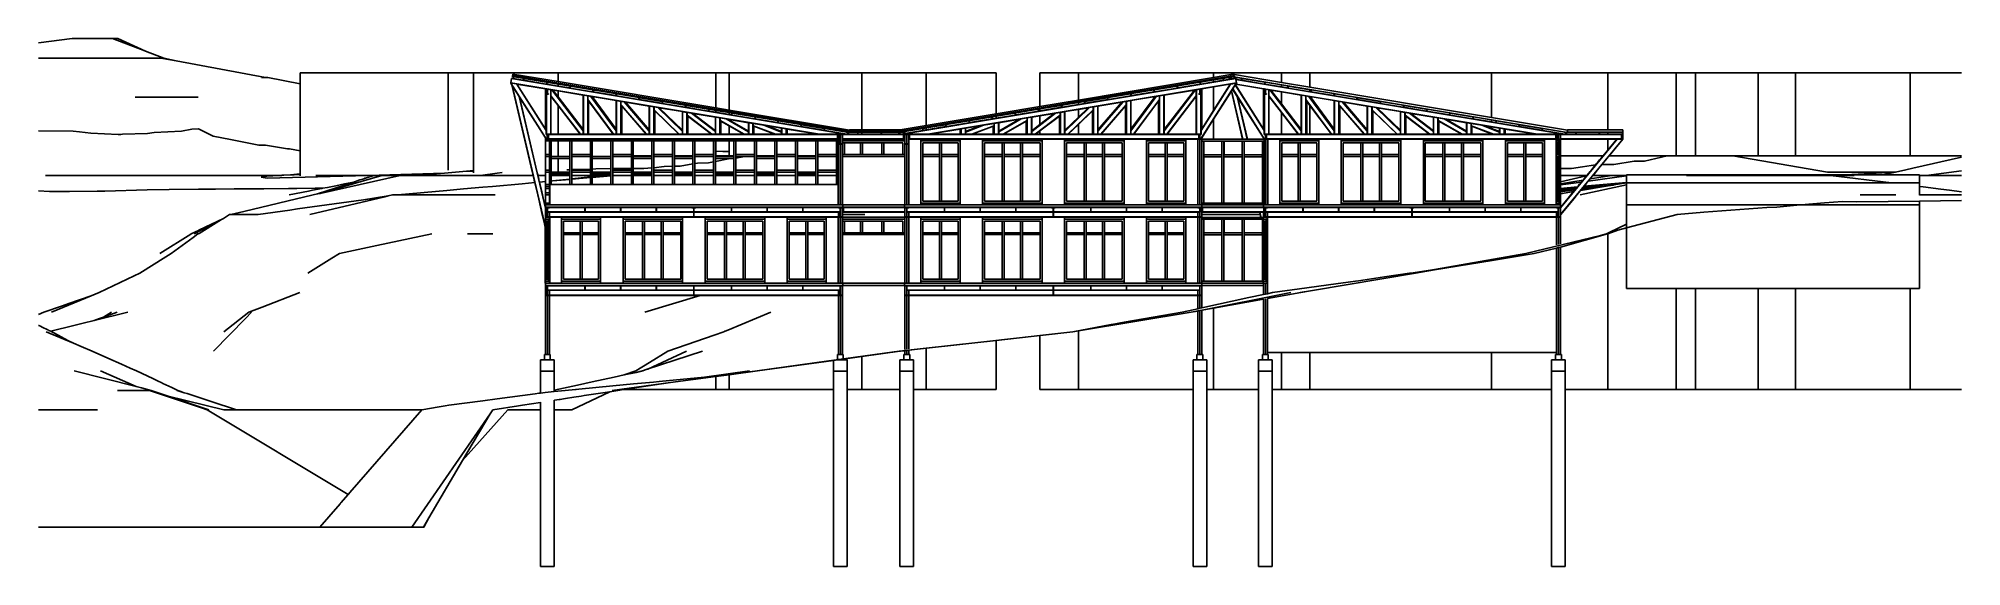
# Model space of a CAD drawing. Extents: x -49.2 to 49.2, y -12.4 to 14.6.
import ezdxf

# ---------------------------------------------------------------- set-up
doc = ezdxf.new("R2010")
doc.units = 0
doc.layers.get('0').update_dxf_attribs({"linetype": 'CONTINUOUS'})
doc.layers.add('SECTIONCUTEDGES', color=7, linetype='CONTINUOUS')

msp = doc.modelspace()

# ---------------------------------------------------------------- linework, layer by layer
for p, q in [((-47.493, 14.59), (-49.222, 14.364)), ((-47.493, 14.59), (-46.056, 14.59)), ((-45.436, 14.59), (-46.056, 14.59)), ((-45.162, 14.59), (-45.436, 14.59)), ((-45.436, 14.59), (-43.77, 13.959)), ((-43.735, 13.946), (-45.162, 14.59)), ((-43.77, 13.959), (-43.735, 13.946)), ((-43.735, 13.946), (-42.796, 13.59)), ((-48.676, 13.59), (-49.222, 13.59)), ((-46.526, 13.59), (-48.676, 13.59)), ((-44.306, 13.59), (-46.526, 13.59)), ((-44.306, 13.59), (-44.016, 13.59)), ((-44.016, 13.59), (-43.346, 13.59)), ((-43.346, 13.59), (-42.966, 13.59)), ((-42.966, 13.59), (-42.18, 13.443)), ((-42.18, 13.443), (-42.796, 13.59)), ((-42.18, 13.443), (-37.606, 12.59)), ((-35.833, 12.833), (-35.833, 12.278)), ((-35.833, 12.833), (-28.243, 12.833)), ((-28.243, 12.833), (-26.953, 12.833)), ((-28.243, 12.833), (-28.243, 7.859)), ((-26.953, 7.906), (-26.953, 12.833)), ((-22.623, 12.833), (-26.953, 12.833)), ((-22.623, 12.833), (-22.623, 12.387)), ((-14.553, 12.833), (-22.623, 12.833)), ((-14.553, 12.833), (-14.553, 11.042)), ((-13.863, 12.833), (-14.553, 12.833)), ((-13.863, 12.833), (-13.863, 10.927)), ((-13.863, 12.833), (-7.073, 12.833)), ((-7.073, 12.833), (-7.073, 9.921)), ((-3.773, 12.833), (-7.073, 12.833)), ((-3.773, 10.144), (-3.773, 12.833)), ((-0.193, 12.833), (-3.773, 12.833)), ((-0.193, 10.741), (-0.193, 12.833)), ((2.047, 12.833), (4.02, 12.833)), ((2.047, 12.833), (2.047, 11.114)), ((4.02, 12.833), (4.02, 11.443)), ((10.937, 12.833), (4.02, 12.833)), ((10.937, 12.833), (10.937, 12.596)), ((10.937, 12.833), (14.404, 12.833)), ((14.404, 12.342), (14.404, 12.833)), ((14.404, 12.833), (15.867, 12.833)), ((15.867, 12.833), (15.867, 12.098)), ((25.155, 12.833), (15.867, 12.833)), ((25.155, 10.55), (25.155, 12.833)), ((25.155, 12.833), (31.107, 12.833)), ((31.107, 9.921), (31.107, 12.833)), ((31.107, 12.833), (34.607, 12.833)), ((34.607, 12.833), (34.607, 8.59)), ((35.597, 12.833), (34.607, 12.833)), ((35.597, 8.59), (35.597, 12.833)), ((38.817, 12.833), (35.597, 12.833)), ((38.817, 8.59), (38.817, 12.833)), ((38.817, 12.833), (40.719, 12.833)), ((40.719, 12.833), (40.719, 8.59)), ((46.597, 12.833), (40.719, 12.833)), ((46.597, 12.833), (46.597, 8.59)), ((46.597, 12.833), (49.222, 12.833)), ((-37.606, 12.59), (-37.796, 12.59)), ((-37.486, 12.59), (-37.606, 12.59)), ((-35.833, 12.278), (-37.486, 12.59)), ((-35.833, 12.278), (-35.833, 12.268)), ((-35.833, 12.268), (-35.833, 12.165)), ((-35.833, 12.165), (-35.833, 12.123)), ((-35.833, 12.123), (-35.833, 11.706)), ((-25.046, 12.322), (-25.048, 12.312)), ((-25.048, 12.312), (-25.006, 12.305)), ((-25.047, 12.312), (-25.048, 12.312)), ((-25.047, 12.312), (-25.048, 12.312)), ((-25.047, 12.312), (-25.048, 12.312)), ((-25.047, 12.312), (-25.048, 12.312)), ((-25.034, 12.31), (-25.047, 12.312)), ((-25.047, 12.312), (-24.984, 12.212)), ((-25.01, 12.539), (-25.046, 12.322)), ((-25.046, 12.322), (-9.243, 9.688)), ((-25.034, 12.31), (-23.225, 9.458)), ((-25.006, 12.305), (-25.034, 12.31)), ((-25.008, 12.549), (-25.01, 12.539)), ((-25.01, 12.539), (-7.903, 9.688)), ((-25.008, 12.549), (-24.969, 12.542)), ((-25.006, 12.305), (-25.006, 12.305)), ((-25.006, 12.305), (-24.995, 12.303)), ((-24.995, 12.303), (-25.006, 12.305)), ((-24.995, 12.303), (-24.995, 12.303)), ((-24.995, 12.303), (-24.76, 12.264)), ((-24.76, 12.264), (-24.995, 12.303)), ((-24.984, 12.212), (-23.932, 7.72)), ((-24.984, 12.212), (-24.968, 12.187)), ((-24.968, 12.549), (-24.969, 12.542)), ((-24.969, 12.542), (-7.843, 9.688)), ((-24.968, 12.187), (-23.27, 4.939)), ((-24.968, 12.187), (-24.609, 11.622)), ((-24.951, 12.653), (-24.952, 12.648)), ((-24.931, 12.772), (-24.951, 12.653)), ((-24.931, 12.772), (-24.951, 12.653)), ((-24.931, 12.772), (-24.951, 12.653)), ((-24.942, 12.702), (-24.951, 12.653)), ((-24.951, 12.653), (-7.729, 9.783)), ((-24.919, 12.541), (-24.424, 12.458)), ((-24.902, 12.639), (-24.407, 12.557)), ((-24.76, 12.264), (-24.76, 12.264)), ((-24.76, 12.264), (-24.749, 12.262)), ((-24.749, 12.262), (-24.76, 12.264)), ((-24.749, 12.262), (-24.749, 12.262)), ((-24.749, 12.262), (-23.27, 12.016)), ((-24.742, 12.261), (-24.749, 12.262)), ((-24.742, 12.261), (-23.23, 9.877)), ((-24.73, 12.259), (-24.742, 12.261)), ((-24.73, 12.259), (-23.27, 9.959)), ((-24.374, 12.45), (-23.24, 12.261)), ((-24.358, 12.549), (-23.224, 12.36)), ((-23.27, 12.012), (-23.27, 12.016)), ((-23.27, 12.016), (-23.23, 12.009)), ((-23.27, 9.959), (-23.27, 12.012)), ((-23.264, 12.011), (-23.27, 12.012)), ((-23.27, 12.012), (-23.27, 12.012)), ((-23.23, 12.006), (-23.264, 12.011)), ((-23.264, 12.011), (-23.23, 12.006)), ((-23.22, 12.008), (-23.23, 12.009)), ((-23.23, 12.006), (-23.23, 12.009)), ((-23.23, 11.986), (-23.23, 12.006)), ((-23.23, 12.006), (-23.23, 12.006)), ((-23.23, 11.756), (-23.23, 11.976)), ((-23.22, 11.986), (-23.22, 12.008)), ((-23.22, 12.008), (-23, 11.971)), ((-23.22, 11.756), (-23.22, 11.976)), ((-23.191, 12.253), (-22.623, 12.158)), ((-23.174, 12.351), (-22.623, 12.259)), ((-23, 9.688), (-23, 11.971)), ((-22.99, 11.969), (-23, 11.971)), ((-22.99, 11.655), (-22.99, 11.969)), ((-22.99, 11.969), (-22.949, 11.962)), ((-22.949, 11.962), (-21.337, 9.869)), ((-22.949, 11.962), (-22.935, 11.96)), ((-22.935, 11.96), (-21.337, 9.885)), ((-22.935, 11.96), (-22.903, 11.955)), ((-22.903, 11.955), (-21.337, 9.921)), ((-22.903, 11.955), (-22.889, 11.952)), ((-22.889, 11.952), (-22.623, 11.607)), ((-22.889, 11.952), (-22.623, 11.908)), ((-22.623, 12.259), (-22.623, 12.158)), ((-22.623, 12.259), (-22.04, 12.162)), ((-22.623, 12.158), (-22.056, 12.064)), ((-22.623, 11.908), (-22.623, 11.607)), ((-22.623, 11.908), (-21.337, 11.694)), ((-22.007, 12.055), (-20.873, 11.866)), ((-21.991, 12.154), (-20.856, 11.965)), ((-20.823, 11.858), (-19.689, 11.669)), ((-20.807, 11.957), (-19.673, 11.768)), ((-4.87, 9.84), (11.846, 12.626)), ((12.07, 12.539), (-4.87, 9.716)), ((11.739, 12.494), (-4.87, 9.726)), ((12.106, 12.322), (-3.697, 9.688)), ((6.733, 11.768), (7.867, 11.957)), ((7.884, 11.858), (6.749, 11.669)), ((7.916, 11.965), (9.051, 12.154)), ((9.067, 12.055), (7.933, 11.866)), ((10.009, 11.962), (8.397, 9.869)), ((9.995, 11.96), (8.397, 9.885)), ((9.963, 11.955), (8.397, 9.921)), ((9.949, 11.952), (8.397, 9.937)), ((9.949, 11.952), (8.397, 11.694)), ((9.1, 12.162), (10.234, 12.351)), ((10.251, 12.253), (9.117, 12.064)), ((9.963, 11.955), (9.949, 11.952)), ((9.995, 11.96), (9.963, 11.955)), ((10.009, 11.962), (9.995, 11.96)), ((10.05, 11.969), (10.009, 11.962)), ((10.05, 11.969), (10.06, 11.971)), ((10.05, 11.655), (10.05, 11.969)), ((10.06, 11.971), (10.28, 12.008)), ((10.06, 9.688), (10.06, 11.971)), ((10.28, 12.008), (10.29, 12.009)), ((10.28, 11.986), (10.28, 12.008)), ((10.28, 11.756), (10.28, 11.976)), ((10.284, 12.36), (10.937, 12.468)), ((12.094, 12.31), (10.285, 9.458)), ((11.803, 12.261), (10.29, 9.877)), ((10.33, 12.016), (10.29, 12.009)), ((10.29, 12.006), (10.33, 12.012)), ((10.29, 12.006), (10.33, 12.012)), ((10.29, 12.006), (10.29, 12.009)), ((10.29, 12.006), (10.29, 12.006)), ((10.29, 11.986), (10.29, 12.006)), ((10.29, 11.756), (10.29, 11.976)), ((10.937, 12.367), (10.3, 12.261)), ((10.937, 12.117), (10.33, 12.016)), ((10.33, 12.012), (10.33, 12.016)), ((10.33, 9.959), (10.33, 12.012)), ((10.33, 12.012), (10.33, 12.012)), ((10.937, 12.468), (11.418, 12.549)), ((10.937, 12.468), (10.937, 12.367)), ((11.435, 12.45), (10.937, 12.367)), ((11.747, 12.252), (10.937, 12.117)), ((11.766, 12.222), (10.937, 10.915)), ((10.937, 12.117), (10.937, 10.915)), ((11.845, 11.899), (10.937, 10.467)), ((11.467, 12.557), (11.845, 12.62)), ((11.74, 12.501), (11.484, 12.458)), ((11.878, 12.517), (11.739, 12.494)), ((11.74, 12.501), (11.739, 12.494)), ((11.746, 12.539), (11.74, 12.501)), ((11.748, 12.549), (11.746, 12.539)), ((11.746, 12.539), (11.878, 12.517)), ((11.757, 12.254), (11.747, 12.252)), ((11.747, 12.252), (11.766, 12.222)), ((11.748, 12.549), (11.787, 12.542)), ((11.907, 12.279), (11.757, 12.254)), ((11.757, 12.254), (11.772, 12.231)), ((11.772, 12.231), (11.766, 12.222)), ((11.79, 12.259), (11.772, 12.231)), ((11.788, 12.549), (11.787, 12.542)), ((11.787, 12.542), (11.888, 12.526)), ((11.79, 12.259), (11.803, 12.261)), ((11.803, 12.261), (11.908, 12.279)), ((11.825, 12.772), (11.82, 12.743)), ((11.825, 12.772), (11.82, 12.743)), ((11.825, 12.772), (11.82, 12.743)), ((11.837, 12.541), (11.908, 12.529)), ((11.853, 11.91), (11.845, 11.899)), ((11.845, 11.899), (12.422, 9.438)), ((11.851, 12.621), (11.908, 12.63)), ((11.852, 12.627), (11.908, 12.636)), ((11.908, 11.998), (11.853, 11.91)), ((11.853, 11.91), (12.432, 9.438)), ((11.908, 12.522), (11.878, 12.517)), ((11.908, 12.529), (11.888, 12.526)), ((11.888, 12.526), (11.908, 12.522)), ((11.908, 12.279), (11.907, 12.279)), ((11.908, 12.279), (11.907, 12.279)), ((11.908, 12.63), (11.925, 12.633)), ((11.908, 12.63), (11.966, 12.621)), ((12.029, 12.542), (11.908, 12.522)), ((11.979, 12.541), (11.908, 12.529)), ((11.938, 12.284), (11.908, 12.279)), ((11.908, 12.279), (11.909, 12.279)), ((11.908, 12.279), (11.909, 12.279)), ((11.914, 12.007), (11.908, 11.998)), ((11.908, 11.998), (12.147, 11.622)), ((11.909, 12.279), (11.939, 12.284)), ((12.044, 12.212), (11.914, 12.007)), ((11.914, 12.007), (13.531, 9.458)), ((12.108, 12.312), (11.938, 12.284)), ((11.938, 12.284), (11.939, 12.284)), ((11.939, 12.284), (12.094, 12.31)), ((11.971, 12.62), (12.349, 12.557)), ((12.028, 12.549), (12.029, 12.542)), ((12.068, 12.549), (12.029, 12.542)), ((12.05, 12.222), (12.044, 12.212)), ((12.044, 12.212), (13.526, 9.877)), ((12.069, 12.252), (12.05, 12.222)), ((12.05, 12.222), (13.486, 9.959)), ((12.068, 12.549), (12.07, 12.539)), ((12.075, 12.261), (12.069, 12.252)), ((12.069, 12.252), (13.486, 12.016)), ((12.07, 12.539), (12.076, 12.501)), ((12.107, 12.312), (12.075, 12.261)), ((12.075, 12.261), (27.513, 9.688)), ((12.076, 12.501), (12.077, 12.494)), ((12.076, 12.501), (12.332, 12.458)), ((12.077, 12.494), (28.913, 9.688)), ((12.077, 12.494), (12.079, 12.484)), ((12.079, 12.484), (28.853, 9.688)), ((12.079, 12.484), (12.106, 12.322)), ((12.094, 12.31), (12.107, 12.312)), ((12.108, 12.312), (12.106, 12.322)), ((12.107, 12.312), (12.108, 12.312)), ((12.382, 12.45), (13.516, 12.261)), ((12.398, 12.549), (13.532, 12.36)), ((13.486, 12.012), (13.486, 12.016)), ((13.486, 12.016), (13.526, 12.009)), ((13.486, 9.959), (13.486, 12.012)), ((13.492, 12.011), (13.486, 12.012)), ((13.486, 12.012), (13.486, 12.012)), ((13.526, 12.006), (13.492, 12.011)), ((13.492, 12.011), (13.526, 12.006)), ((13.536, 12.008), (13.526, 12.009)), ((13.526, 12.006), (13.526, 12.009)), ((13.526, 11.986), (13.526, 12.006)), ((13.526, 12.006), (13.526, 12.006)), ((13.526, 11.756), (13.526, 11.976)), ((13.536, 11.986), (13.536, 12.008)), ((13.536, 12.008), (13.756, 11.971)), ((13.536, 11.756), (13.536, 11.976)), ((13.565, 12.253), (14.404, 12.113)), ((13.582, 12.351), (14.404, 12.214)), ((13.756, 9.688), (13.756, 11.971)), ((13.766, 11.969), (13.756, 11.971)), ((13.766, 11.655), (13.766, 11.969)), ((13.766, 11.969), (13.807, 11.962)), ((13.807, 11.962), (15.419, 9.869)), ((13.807, 11.962), (13.821, 11.96)), ((13.821, 11.96), (15.419, 9.885)), ((13.821, 11.96), (13.853, 11.955)), ((13.853, 11.955), (15.419, 9.921)), ((13.853, 11.955), (13.867, 11.952)), ((13.867, 11.952), (14.404, 11.863)), ((13.867, 11.952), (14.404, 11.255)), ((14.404, 12.113), (14.404, 12.214)), ((14.404, 12.214), (14.716, 12.162)), ((14.404, 12.113), (14.7, 12.064)), ((14.404, 11.255), (14.404, 11.863)), ((14.404, 11.863), (15.419, 11.694)), ((14.749, 12.055), (15.867, 11.869)), ((14.765, 12.154), (15.867, 11.97)), ((15.867, 11.97), (15.867, 11.869)), ((15.867, 11.97), (15.9, 11.965)), ((15.867, 11.869), (15.883, 11.866)), ((15.933, 11.858), (17.067, 11.669)), ((15.949, 11.957), (17.083, 11.768)), ((-42.616, 11.59), (-44.266, 11.59)), ((-42.276, 11.59), (-42.616, 11.59)), ((-41.046, 11.59), (-42.276, 11.59)), ((-35.833, 11.706), (-35.833, 11.666)), ((-35.833, 11.666), (-35.833, 11.59)), ((-35.833, 11.59), (-35.833, 10.816)), ((-24.609, 11.622), (-23.27, 5.905)), ((-24.609, 11.622), (-24.593, 11.596)), ((-24.593, 11.596), (-23.27, 9.511)), ((-24.593, 11.596), (-23.685, 7.72)), ((-23.23, 9.896), (-23.23, 11.746)), ((-23.22, 9.688), (-23.22, 11.746)), ((-22.99, 11.638), (-22.99, 11.655)), ((-22.99, 11.655), (-21.476, 9.688)), ((-22.99, 9.688), (-22.99, 11.638)), ((-22.99, 11.638), (-22.623, 11.162)), ((-22.623, 11.607), (-21.337, 9.937)), ((-22.623, 11.162), (-22.623, 9.688)), ((-22.623, 11.162), (-21.489, 9.688)), ((-21.327, 11.692), (-21.337, 11.694)), ((-21.337, 9.937), (-21.337, 11.694)), ((-21.327, 9.688), (-21.327, 11.692)), ((-21.327, 11.692), (-21.107, 11.655)), ((-21.107, 9.688), (-21.107, 11.655)), ((-21.097, 11.654), (-21.107, 11.655)), ((-21.097, 11.468), (-21.105, 11.463)), ((-21.105, 11.463), (-21.097, 11.452)), ((-21.097, 11.468), (-21.097, 11.654)), ((-21.097, 11.654), (-20.941, 11.628)), ((-21.097, 11.468), (-19.782, 9.688)), ((-21.097, 11.452), (-21.097, 11.468)), ((-21.097, 9.688), (-21.097, 11.452)), ((-21.097, 11.452), (-21.067, 11.411)), ((-21.067, 9.688), (-21.067, 11.411)), ((-21.067, 11.411), (-21.057, 11.398)), ((-21.057, 9.688), (-21.057, 11.398)), ((-21.057, 11.398), (-19.794, 9.688)), ((-20.941, 11.628), (-19.645, 9.873)), ((-20.941, 11.628), (-20.927, 11.625)), ((-20.927, 11.625), (-19.645, 9.89)), ((-20.927, 11.625), (-20.895, 11.62)), ((-20.895, 11.62), (-19.645, 9.928)), ((-20.895, 11.62), (-20.882, 11.618)), ((-20.882, 11.618), (-19.645, 9.944)), ((-20.882, 11.618), (-19.645, 11.412)), ((-19.635, 11.41), (-19.645, 11.412)), ((-19.645, 9.944), (-19.645, 11.412)), ((-19.64, 11.661), (-18.505, 11.472)), ((-19.635, 9.688), (-19.635, 11.41)), ((-19.635, 11.41), (-19.415, 11.373)), ((-19.623, 11.759), (-18.489, 11.57)), ((-19.415, 9.688), (-19.415, 11.373)), ((-19.405, 11.372), (-19.415, 11.373)), ((-19.405, 11.203), (-19.405, 11.372)), ((-19.405, 11.372), (-19.235, 11.343)), ((-19.405, 11.188), (-19.405, 11.203)), ((-19.405, 11.203), (-18.098, 9.688)), ((-19.405, 9.688), (-19.405, 11.188)), ((-19.405, 11.188), (-19.375, 11.153)), ((-19.375, 9.688), (-19.375, 11.153)), ((-19.375, 11.153), (-19.365, 11.142)), ((-19.365, 9.688), (-19.365, 11.142)), ((-19.365, 11.142), (-18.111, 9.688)), ((-19.235, 11.343), (-17.952, 9.857)), ((-19.235, 11.343), (-19.22, 11.341)), ((-19.22, 11.341), (-17.952, 9.872)), ((-19.22, 11.341), (-19.188, 11.336)), ((-19.188, 11.336), (-17.952, 9.903)), ((-19.188, 11.336), (-19.173, 11.333)), ((-19.173, 11.333), (-17.952, 9.918)), ((-19.173, 11.333), (-17.952, 11.13)), ((-18.456, 11.464), (-17.322, 11.275)), ((-18.44, 11.562), (-17.305, 11.373)), ((-17.952, 11.13), (-17.942, 11.128)), ((-17.952, 9.918), (-17.952, 11.13)), ((-17.942, 9.688), (-17.942, 11.128)), ((-17.942, 11.128), (-17.722, 11.091)), ((-17.722, 9.688), (-17.722, 11.091)), ((-17.722, 11.091), (-17.712, 11.09)), ((-17.712, 10.936), (-17.712, 11.09)), ((-17.712, 11.09), (-17.52, 11.058)), ((-17.712, 10.923), (-17.712, 10.936)), ((-17.712, 10.936), (-16.418, 9.688)), ((-17.712, 9.688), (-17.712, 10.923)), ((-17.712, 10.923), (-17.682, 10.894)), ((-17.682, 9.688), (-17.682, 10.894)), ((-17.682, 10.894), (-17.672, 10.884)), ((-17.672, 9.688), (-17.672, 10.884)), ((-17.672, 10.884), (-16.433, 9.688)), ((-17.52, 11.058), (-16.26, 9.841)), ((-17.52, 11.058), (-17.503, 11.055)), ((-17.503, 11.055), (-16.26, 9.855)), ((-17.503, 11.055), (-17.472, 11.05)), ((-17.472, 11.05), (-16.26, 9.88)), ((-17.472, 11.05), (-17.455, 11.047)), ((-17.455, 11.047), (-16.26, 9.893)), ((-17.455, 11.047), (-16.26, 10.848)), ((-17.272, 11.266), (-16.138, 11.077)), ((-17.256, 11.365), (-16.122, 11.176)), ((-16.26, 10.848), (-16.25, 10.846)), ((-16.26, 9.893), (-16.26, 10.848)), ((-16.25, 9.688), (-16.25, 10.846)), ((-16.25, 10.846), (-16.03, 10.809)), ((-16.089, 11.069), (-14.954, 10.88)), ((-16.072, 11.168), (-14.938, 10.979)), ((-14.905, 10.872), (-14.553, 10.813)), ((-14.889, 10.97), (-14.553, 10.914)), ((-14.553, 10.914), (-14.553, 10.813)), ((-14.553, 10.914), (-13.863, 10.799)), ((0.814, 10.781), (1.949, 10.97)), ((1.965, 10.872), (0.831, 10.683)), ((1.998, 10.979), (2.047, 10.987)), ((2.047, 10.885), (2.014, 10.88)), ((2.047, 10.987), (3.132, 11.168)), ((3.149, 11.069), (2.047, 10.885)), ((2.047, 10.987), (2.047, 10.885)), ((3.31, 10.846), (3.09, 10.809)), ((3.182, 11.176), (4.02, 11.316)), ((4.02, 11.214), (3.198, 11.077)), ((3.32, 10.848), (3.31, 10.846)), ((3.31, 9.688), (3.31, 10.846)), ((4.581, 11.058), (3.32, 9.841)), ((4.563, 11.055), (3.32, 9.855)), ((4.532, 11.05), (3.32, 9.88)), ((4.02, 10.964), (3.32, 10.848)), ((3.32, 9.893), (3.32, 10.848)), ((4.772, 10.936), (3.479, 9.688)), ((4.02, 11.316), (4.316, 11.365)), ((4.02, 11.316), (4.02, 11.214)), ((4.333, 11.266), (4.02, 11.214)), ((4.515, 11.047), (4.02, 10.569)), ((4.515, 11.047), (4.02, 10.964)), ((4.02, 10.964), (4.02, 10.569)), ((4.732, 10.884), (4.02, 10.197)), ((4.365, 11.373), (5.5, 11.562)), ((5.516, 11.464), (4.382, 11.275)), ((4.532, 11.05), (4.515, 11.047)), ((4.563, 11.055), (4.532, 11.05)), ((4.581, 11.058), (4.563, 11.055)), ((4.772, 11.09), (4.581, 11.058)), ((4.742, 10.894), (4.732, 10.884)), ((4.732, 9.688), (4.732, 10.884)), ((4.772, 10.923), (4.742, 10.894)), ((4.742, 9.688), (4.742, 10.894)), ((4.782, 11.091), (4.772, 11.09)), ((4.772, 10.936), (4.772, 11.09)), ((4.772, 10.923), (4.772, 10.936)), ((4.772, 9.688), (4.772, 10.923)), ((5.003, 11.128), (4.782, 11.091)), ((4.782, 9.688), (4.782, 11.091)), ((5.012, 11.13), (5.003, 11.128)), ((5.003, 9.688), (5.003, 11.128)), ((6.295, 11.343), (5.012, 9.857)), ((6.28, 11.341), (5.012, 9.872)), ((6.248, 11.336), (5.012, 9.903)), ((6.233, 11.333), (5.012, 9.918)), ((6.233, 11.333), (5.012, 11.13)), ((5.012, 9.918), (5.012, 11.13)), ((6.465, 11.203), (5.158, 9.688)), ((6.425, 11.142), (5.171, 9.688)), ((5.549, 11.57), (6.683, 11.759)), ((6.7, 11.661), (5.566, 11.472)), ((6.248, 11.336), (6.233, 11.333)), ((6.28, 11.341), (6.248, 11.336)), ((6.295, 11.343), (6.28, 11.341)), ((6.465, 11.372), (6.295, 11.343)), ((6.435, 11.153), (6.425, 11.142)), ((6.425, 9.688), (6.425, 11.142)), ((6.465, 11.188), (6.435, 11.153)), ((6.435, 9.688), (6.435, 11.153)), ((6.465, 11.372), (6.475, 11.373)), ((6.465, 11.203), (6.465, 11.372)), ((6.465, 11.188), (6.465, 11.203)), ((6.465, 9.688), (6.465, 11.188)), ((6.475, 11.373), (6.695, 11.41)), ((6.475, 9.688), (6.475, 11.373)), ((6.695, 11.41), (6.705, 11.412)), ((6.695, 9.688), (6.695, 11.41)), ((8.001, 11.628), (6.705, 9.873)), ((7.987, 11.625), (6.705, 9.89)), ((7.956, 11.62), (6.705, 9.928)), ((7.942, 11.618), (6.705, 9.944)), ((7.942, 11.618), (6.705, 11.412)), ((6.705, 9.944), (6.705, 11.412)), ((8.157, 11.468), (6.842, 9.688)), ((8.117, 11.398), (6.854, 9.688)), ((7.956, 11.62), (7.942, 11.618)), ((7.987, 11.625), (7.956, 11.62)), ((8.001, 11.628), (7.987, 11.625)), ((8.157, 11.654), (8.001, 11.628)), ((8.127, 11.411), (8.117, 11.398)), ((8.117, 9.688), (8.117, 11.398)), ((8.157, 11.452), (8.127, 11.411)), ((8.127, 9.688), (8.127, 11.411)), ((8.157, 11.654), (8.167, 11.655)), ((8.157, 11.468), (8.157, 11.654)), ((8.157, 11.468), (8.165, 11.463)), ((8.157, 11.452), (8.157, 11.468)), ((8.165, 11.463), (8.157, 11.452)), ((8.157, 9.688), (8.157, 11.452)), ((8.167, 11.655), (8.388, 11.692)), ((8.167, 9.688), (8.167, 11.655)), ((8.388, 11.692), (8.397, 11.694)), ((8.388, 9.688), (8.388, 11.692)), ((8.397, 9.937), (8.397, 11.694)), ((10.05, 11.655), (8.536, 9.688)), ((10.05, 11.638), (8.549, 9.688)), ((10.05, 11.638), (10.05, 11.655)), ((10.05, 9.688), (10.05, 11.638)), ((10.28, 9.688), (10.28, 11.746)), ((10.29, 9.896), (10.29, 11.746)), ((10.937, 10.915), (10.33, 9.959)), ((12.147, 11.622), (12.658, 9.438)), ((12.147, 11.622), (12.163, 11.596)), ((12.163, 11.596), (12.668, 9.438)), ((12.163, 11.596), (13.486, 9.511)), ((13.526, 9.896), (13.526, 11.746)), ((13.536, 9.688), (13.536, 11.746)), ((13.766, 11.638), (13.766, 11.655)), ((13.766, 11.655), (15.28, 9.688)), ((13.766, 9.688), (13.766, 11.638)), ((13.766, 11.638), (14.404, 10.809)), ((14.404, 11.255), (15.419, 9.937)), ((15.429, 11.692), (15.419, 11.694)), ((15.419, 9.937), (15.419, 11.694)), ((15.429, 9.688), (15.429, 11.692)), ((15.429, 11.692), (15.649, 11.655)), ((15.649, 9.688), (15.649, 11.655)), ((15.659, 11.654), (15.649, 11.655)), ((15.659, 11.468), (15.651, 11.463)), ((15.651, 11.463), (15.659, 11.452)), ((15.659, 11.468), (15.659, 11.654)), ((15.659, 11.654), (15.815, 11.628)), ((15.659, 11.468), (16.974, 9.688)), ((15.659, 11.452), (15.659, 11.468)), ((15.659, 9.688), (15.659, 11.452)), ((15.659, 11.452), (15.689, 11.411)), ((15.689, 9.688), (15.689, 11.411)), ((15.689, 11.411), (15.699, 11.398)), ((15.699, 9.688), (15.699, 11.398)), ((15.699, 11.398), (15.867, 11.17)), ((15.815, 11.628), (17.111, 9.873)), ((15.815, 11.628), (15.829, 11.625)), ((15.829, 11.625), (17.111, 9.89)), ((15.829, 11.625), (15.861, 11.62)), ((15.861, 11.62), (17.111, 9.928)), ((15.861, 11.62), (15.874, 11.618)), ((15.867, 11.17), (15.867, 9.688)), ((15.867, 11.17), (16.962, 9.688)), ((15.874, 11.618), (17.111, 11.412)), ((15.874, 11.618), (17.111, 9.944)), ((17.121, 11.41), (17.111, 11.412)), ((17.111, 9.944), (17.111, 11.412)), ((17.116, 11.661), (18.251, 11.472)), ((17.121, 9.688), (17.121, 11.41)), ((17.121, 11.41), (17.341, 11.373)), ((17.133, 11.759), (18.267, 11.57)), ((17.341, 9.688), (17.341, 11.373)), ((17.351, 11.372), (17.341, 11.373)), ((17.351, 11.203), (17.351, 11.372)), ((17.351, 11.372), (17.521, 11.343)), ((17.351, 11.188), (17.351, 11.203)), ((17.351, 11.203), (18.658, 9.688)), ((17.351, 9.688), (17.351, 11.188)), ((17.351, 11.188), (17.381, 11.153)), ((17.381, 9.688), (17.381, 11.153)), ((17.381, 11.153), (17.391, 11.142)), ((17.391, 9.688), (17.391, 11.142)), ((17.391, 11.142), (18.645, 9.688)), ((17.521, 11.343), (18.804, 9.857)), ((17.521, 11.343), (17.536, 11.341)), ((17.536, 11.341), (18.804, 9.872)), ((17.536, 11.341), (17.568, 11.336)), ((17.568, 11.336), (18.804, 9.903)), ((17.568, 11.336), (17.583, 11.333)), ((17.583, 11.333), (18.804, 11.13)), ((17.583, 11.333), (18.804, 9.918)), ((18.3, 11.464), (19.434, 11.275)), ((18.316, 11.562), (19.451, 11.373)), ((18.804, 11.13), (18.814, 11.128)), ((18.804, 9.918), (18.804, 11.13)), ((18.814, 9.688), (18.814, 11.128)), ((18.814, 11.128), (19.034, 11.091)), ((19.034, 9.688), (19.034, 11.091)), ((19.034, 11.091), (19.044, 11.09)), ((19.044, 10.936), (19.044, 11.09)), ((19.044, 11.09), (19.236, 11.058)), ((19.044, 10.923), (19.044, 10.936)), ((19.044, 10.936), (20.338, 9.688)), ((19.044, 9.688), (19.044, 10.923)), ((19.044, 10.923), (19.074, 10.894)), ((19.074, 9.688), (19.074, 10.894)), ((19.074, 10.894), (19.084, 10.884)), ((19.084, 9.688), (19.084, 10.884)), ((19.084, 10.884), (20.323, 9.688)), ((19.236, 11.058), (20.496, 9.841)), ((19.236, 11.058), (19.253, 11.055)), ((19.253, 11.055), (20.496, 9.855)), ((19.253, 11.055), (19.284, 11.05)), ((19.284, 11.05), (20.496, 9.88)), ((19.284, 11.05), (19.301, 11.047)), ((19.301, 11.047), (20.496, 10.848)), ((19.301, 11.047), (20.496, 9.893)), ((19.484, 11.266), (20.618, 11.077)), ((19.5, 11.365), (20.634, 11.176)), ((20.496, 10.848), (20.506, 10.846)), ((20.496, 9.893), (20.496, 10.848)), ((20.506, 9.688), (20.506, 10.846)), ((20.506, 10.846), (20.726, 10.809)), ((20.667, 11.069), (21.802, 10.88)), ((20.684, 11.168), (21.818, 10.979)), ((21.851, 10.872), (22.985, 10.683)), ((21.867, 10.97), (23.002, 10.781)), ((-47.437, 9.851), (-49.222, 9.859)), ((-47.12, 9.824), (-47.437, 9.851)), ((-41.365, 9.944), (-41.899, 9.842)), ((-41.037, 9.971), (-41.365, 9.944)), ((-40.285, 9.59), (-41.037, 9.971)), ((-35.833, 10.816), (-35.833, 10.59)), ((-35.833, 10.59), (-35.833, 10.496)), ((-35.833, 10.496), (-35.833, 10.418)), ((-35.833, 10.418), (-35.833, 10.078)), ((-35.833, 10.078), (-35.833, 9.59)), ((-23.27, 9.959), (-23.23, 9.896)), ((-23.23, 9.896), (-23.23, 9.877)), ((-23.23, 9.877), (-23.23, 9.688)), ((-21.337, 9.921), (-21.337, 9.937)), ((-21.337, 9.885), (-21.337, 9.921)), ((-21.337, 9.885), (-21.337, 9.869)), ((-21.337, 9.869), (-21.337, 9.688)), ((-19.645, 9.928), (-19.645, 9.944)), ((-19.645, 9.89), (-19.645, 9.928)), ((-19.645, 9.89), (-19.645, 9.873)), ((-19.645, 9.873), (-19.645, 9.688)), ((-17.952, 9.903), (-17.952, 9.918)), ((-17.952, 9.872), (-17.952, 9.903)), ((-17.952, 9.872), (-17.952, 9.857)), ((-17.952, 9.857), (-17.952, 9.688)), ((-16.26, 9.88), (-16.26, 9.893)), ((-16.26, 9.855), (-16.26, 9.88)), ((-16.26, 9.855), (-16.26, 9.841)), ((-16.03, 9.688), (-16.03, 10.809)), ((-16.03, 10.809), (-16.02, 10.808)), ((-16.02, 10.668), (-16.02, 10.808)), ((-16.02, 10.808), (-15.789, 10.769)), ((-16.02, 10.656), (-16.02, 10.668)), ((-16.02, 10.668), (-14.748, 9.688)), ((-16.02, 9.688), (-16.02, 10.656)), ((-16.02, 10.656), (-15.99, 10.633)), ((-15.99, 9.688), (-15.99, 10.633)), ((-15.99, 10.633), (-15.98, 10.625)), ((-15.98, 9.688), (-15.98, 10.625)), ((-15.98, 10.625), (-14.764, 9.688)), ((-15.789, 10.769), (-14.567, 9.827)), ((-15.789, 10.769), (-15.769, 10.766)), ((-15.769, 10.766), (-14.567, 9.84)), ((-15.769, 10.766), (-15.738, 10.761)), ((-15.738, 10.761), (-14.567, 9.858)), ((-15.738, 10.761), (-15.718, 10.757)), ((-15.718, 10.757), (-14.567, 9.87)), ((-15.718, 10.757), (-14.567, 10.565)), ((-14.567, 10.565), (-14.557, 10.564)), ((-14.567, 9.87), (-14.567, 10.565)), ((-14.567, 9.858), (-14.567, 9.87)), ((-14.567, 9.84), (-14.567, 9.858)), ((-14.557, 9.688), (-14.557, 10.564)), ((-14.557, 10.564), (-14.337, 10.527)), ((-14.553, 10.813), (-13.863, 10.698)), ((-14.337, 9.688), (-14.337, 10.527)), ((-14.337, 10.527), (-14.327, 10.525)), ((-14.327, 10.398), (-14.327, 10.525)), ((-14.327, 10.525), (-14.017, 10.474)), ((-14.327, 10.387), (-14.327, 10.398)), ((-14.327, 10.398), (-13.095, 9.688)), ((-14.327, 9.688), (-14.327, 10.387)), ((-14.327, 10.387), (-14.297, 10.37)), ((-14.297, 9.688), (-14.297, 10.37)), ((-14.297, 10.37), (-14.287, 10.364)), ((-14.287, 9.688), (-14.287, 10.364)), ((-14.287, 10.364), (-13.863, 10.119)), ((-14.017, 10.474), (-12.875, 9.815)), ((-14.017, 10.474), (-13.989, 10.469)), ((-13.989, 10.469), (-12.875, 9.827)), ((-13.989, 10.469), (-13.961, 10.464)), ((-13.961, 10.464), (-12.875, 9.838)), ((-13.961, 10.464), (-13.933, 10.46)), ((-13.933, 10.46), (-13.863, 10.419)), ((-13.933, 10.46), (-13.863, 10.448)), ((-13.863, 10.799), (-13.863, 10.698)), ((-13.863, 10.799), (-13.754, 10.781)), ((-13.863, 10.698), (-13.771, 10.683)), ((-13.863, 10.448), (-13.863, 10.419)), ((-13.863, 10.448), (-12.875, 10.283)), ((-13.863, 10.419), (-12.875, 9.85)), ((-13.863, 10.119), (-13.863, 9.688)), ((-13.863, 10.119), (-13.115, 9.688)), ((-13.721, 10.674), (-12.587, 10.485)), ((-13.705, 10.773), (-12.571, 10.584)), ((-12.865, 10.282), (-12.875, 10.283)), ((-12.875, 9.85), (-12.875, 10.283)), ((-12.875, 9.838), (-12.875, 9.85)), ((-12.865, 9.688), (-12.865, 10.282)), ((-12.865, 10.282), (-12.645, 10.245)), ((-12.645, 9.688), (-12.645, 10.245)), ((-12.645, 10.245), (-12.635, 10.243)), ((-12.635, 10.125), (-12.635, 10.243)), ((-12.635, 10.243), (-12.088, 10.152)), ((-12.635, 10.115), (-12.635, 10.125)), ((-12.635, 10.125), (-11.491, 9.688)), ((-12.635, 9.688), (-12.635, 10.115)), ((-12.635, 10.115), (-12.605, 10.103)), ((-12.605, 9.688), (-12.605, 10.103)), ((-12.605, 10.103), (-12.595, 10.1)), ((-12.595, 9.688), (-12.595, 10.1)), ((-12.595, 10.1), (-11.518, 9.688)), ((-12.538, 10.477), (-11.403, 10.288)), ((-12.521, 10.576), (-11.387, 10.387)), ((-12.088, 10.152), (-12.039, 10.144)), ((-12.088, 10.152), (-11.182, 9.806)), ((-12.039, 10.144), (-11.182, 9.817)), ((-12.039, 10.144), (-12.017, 10.14)), ((-12.017, 10.14), (-11.182, 9.821)), ((-12.017, 10.14), (-11.968, 10.132)), ((-11.968, 10.132), (-11.182, 9.832)), ((-11.968, 10.132), (-11.182, 10.001)), ((-11.354, 10.28), (-10.22, 10.091)), ((-11.338, 10.379), (-10.203, 10.189)), ((-11.182, 10.001), (-11.172, 10)), ((-11.182, 9.832), (-11.182, 10.001)), ((-11.172, 9.688), (-11.172, 10)), ((-11.172, 10), (-10.952, 9.963)), ((-10.952, 9.688), (-10.952, 9.963)), ((-10.952, 9.963), (-10.942, 9.961)), ((-10.942, 9.688), (-10.942, 9.961)), ((-10.942, 9.961), (-10.912, 9.956)), ((-10.912, 9.688), (-10.912, 9.956)), ((-10.912, 9.956), (-10.902, 9.955)), ((-10.902, 9.688), (-10.902, 9.955)), ((-10.902, 9.955), (-9.303, 9.688)), ((-10.17, 10.083), (-9.036, 9.894)), ((-10.154, 10.181), (-9.02, 9.992)), ((-8.987, 9.885), (-7.852, 9.696)), ((-8.97, 9.984), (-7.836, 9.795)), ((-7.706, 9.921), (-7.706, 9.801)), ((-7.706, 9.921), (-7.706, 9.801)), ((-7.706, 9.921), (-7.706, 9.801)), ((-7.706, 9.851), (-7.706, 9.801)), ((-4.87, 9.834), (-3.97, 9.984)), ((-3.953, 9.885), (-4.87, 9.733)), ((-4.87, 9.851), (-4.87, 9.84)), ((-3.92, 9.992), (-3.773, 10.017)), ((-3.773, 9.915), (-3.904, 9.894)), ((-3.773, 10.017), (-2.786, 10.181)), ((-2.77, 10.083), (-3.773, 9.915)), ((-3.773, 9.915), (-3.773, 10.017)), ((-2.038, 9.955), (-3.637, 9.688)), ((-2.737, 10.189), (-1.602, 10.379)), ((-1.586, 10.28), (-2.72, 10.091)), ((-2.028, 9.956), (-2.038, 9.955)), ((-2.038, 9.688), (-2.038, 9.955)), ((-1.998, 9.961), (-2.028, 9.956)), ((-2.028, 9.688), (-2.028, 9.956)), ((-1.988, 9.963), (-1.998, 9.961)), ((-1.998, 9.688), (-1.998, 9.961)), ((-1.767, 10), (-1.988, 9.963)), ((-1.988, 9.688), (-1.988, 9.963)), ((-1.758, 10.001), (-1.767, 10)), ((-1.767, 9.688), (-1.767, 10)), ((-0.852, 10.152), (-1.758, 9.806)), ((-0.901, 10.144), (-1.758, 9.817)), ((-0.923, 10.14), (-1.758, 9.821)), ((-0.972, 10.132), (-1.758, 9.832)), ((-0.972, 10.132), (-1.758, 10.001)), ((-1.758, 9.832), (-1.758, 10.001)), ((-1.553, 10.387), (-0.419, 10.576)), ((-0.402, 10.477), (-1.537, 10.288)), ((-0.305, 10.125), (-1.449, 9.688)), ((-0.345, 10.1), (-1.422, 9.688)), ((-0.923, 10.14), (-0.972, 10.132)), ((-0.901, 10.144), (-0.923, 10.14)), ((-0.852, 10.152), (-0.901, 10.144)), ((-0.305, 10.243), (-0.852, 10.152)), ((-0.369, 10.584), (-0.193, 10.613)), ((-0.193, 10.512), (-0.353, 10.485)), ((-0.335, 10.103), (-0.345, 10.1)), ((-0.345, 9.688), (-0.345, 10.1)), ((-0.305, 10.115), (-0.335, 10.103)), ((-0.335, 9.688), (-0.335, 10.103)), ((-0.295, 10.245), (-0.305, 10.243)), ((-0.305, 10.125), (-0.305, 10.243)), ((-0.305, 10.115), (-0.305, 10.125)), ((-0.305, 9.688), (-0.305, 10.115)), ((-0.295, 10.245), (-0.075, 10.282)), ((-0.295, 9.688), (-0.295, 10.245)), ((-0.193, 10.613), (0.765, 10.773)), ((0.781, 10.674), (-0.193, 10.512)), ((-0.193, 10.512), (-0.193, 10.613)), ((-0.075, 10.282), (-0.065, 10.283)), ((-0.075, 9.688), (-0.075, 10.282)), ((1.077, 10.474), (-0.065, 9.815)), ((1.049, 10.469), (-0.065, 9.827)), ((1.021, 10.464), (-0.065, 9.838)), ((0.993, 10.46), (-0.065, 9.85)), ((0.993, 10.46), (-0.065, 10.283)), ((-0.065, 9.85), (-0.065, 10.283)), ((-0.065, 9.838), (-0.065, 9.85)), ((1.387, 10.398), (0.156, 9.688)), ((1.347, 10.364), (0.175, 9.688)), ((1.021, 10.464), (0.993, 10.46)), ((1.049, 10.469), (1.021, 10.464)), ((1.077, 10.474), (1.049, 10.469)), ((1.387, 10.525), (1.077, 10.474)), ((1.357, 10.37), (1.347, 10.364)), ((1.347, 9.688), (1.347, 10.364)), ((1.387, 10.387), (1.357, 10.37)), ((1.357, 9.688), (1.357, 10.37)), ((1.397, 10.527), (1.387, 10.525)), ((1.387, 10.398), (1.387, 10.525)), ((1.387, 10.387), (1.387, 10.398)), ((1.387, 9.688), (1.387, 10.387)), ((1.618, 10.564), (1.397, 10.527)), ((1.397, 9.688), (1.397, 10.527)), ((1.627, 10.565), (1.618, 10.564)), ((1.618, 9.688), (1.618, 10.564)), ((2.849, 10.769), (1.627, 9.827)), ((2.829, 10.766), (1.627, 9.84)), ((2.798, 10.761), (1.627, 9.858)), ((2.047, 10.635), (1.627, 10.565)), ((1.627, 9.87), (1.627, 10.565)), ((2.047, 10.194), (1.627, 9.87)), ((1.627, 9.858), (1.627, 9.87)), ((1.627, 9.84), (1.627, 9.858)), ((3.08, 10.668), (1.808, 9.688)), ((2.047, 9.86), (1.824, 9.688)), ((2.778, 10.757), (2.047, 10.194)), ((2.778, 10.757), (2.047, 10.635)), ((2.047, 10.635), (2.047, 10.194)), ((3.04, 10.625), (2.047, 9.86)), ((2.047, 9.86), (2.047, 9.688)), ((2.798, 10.761), (2.778, 10.757)), ((2.829, 10.766), (2.798, 10.761)), ((2.849, 10.769), (2.829, 10.766)), ((3.08, 10.808), (2.849, 10.769)), ((3.05, 10.633), (3.04, 10.625)), ((3.04, 9.688), (3.04, 10.625)), ((3.08, 10.656), (3.05, 10.633)), ((3.05, 9.688), (3.05, 10.633)), ((3.09, 10.809), (3.08, 10.808)), ((3.08, 10.668), (3.08, 10.808)), ((3.08, 10.656), (3.08, 10.668)), ((3.08, 9.688), (3.08, 10.656)), ((3.09, 9.688), (3.09, 10.809)), ((4.02, 10.569), (3.32, 9.893)), ((3.32, 9.88), (3.32, 9.893)), ((3.32, 9.855), (3.32, 9.88)), ((3.32, 9.855), (3.32, 9.841)), ((4.02, 10.197), (3.493, 9.688)), ((4.02, 10.197), (4.02, 9.688)), ((5.012, 9.903), (5.012, 9.918)), ((5.012, 9.872), (5.012, 9.903)), ((5.012, 9.872), (5.012, 9.857)), ((5.012, 9.688), (5.012, 9.857)), ((6.705, 9.928), (6.705, 9.944)), ((6.705, 9.89), (6.705, 9.928)), ((6.705, 9.89), (6.705, 9.873)), ((6.705, 9.688), (6.705, 9.873)), ((8.397, 9.921), (8.397, 9.937)), ((8.397, 9.885), (8.397, 9.921)), ((8.397, 9.885), (8.397, 9.869)), ((8.397, 9.688), (8.397, 9.869)), ((10.33, 9.959), (10.29, 9.896)), ((10.29, 9.896), (10.29, 9.877)), ((10.29, 9.688), (10.29, 9.877)), ((10.937, 10.467), (10.33, 9.511)), ((10.937, 10.467), (10.937, 9.438)), ((13.486, 9.959), (13.526, 9.896)), ((13.526, 9.896), (13.526, 9.877)), ((13.526, 9.877), (13.526, 9.688)), ((14.404, 9.688), (14.404, 10.809)), ((14.404, 10.809), (15.267, 9.688)), ((15.419, 9.921), (15.419, 9.937)), ((15.419, 9.885), (15.419, 9.921)), ((15.419, 9.885), (15.419, 9.869)), ((15.419, 9.869), (15.419, 9.688)), ((17.111, 9.928), (17.111, 9.944)), ((17.111, 9.89), (17.111, 9.928)), ((17.111, 9.89), (17.111, 9.873)), ((17.111, 9.873), (17.111, 9.688)), ((18.804, 9.903), (18.804, 9.918)), ((18.804, 9.872), (18.804, 9.903)), ((18.804, 9.872), (18.804, 9.857)), ((18.804, 9.857), (18.804, 9.688)), ((20.496, 9.88), (20.496, 9.893)), ((20.496, 9.855), (20.496, 9.88)), ((20.496, 9.855), (20.496, 9.841)), ((20.726, 9.688), (20.726, 10.809)), ((20.726, 10.809), (20.736, 10.808)), ((20.736, 10.668), (20.736, 10.808)), ((20.736, 10.808), (20.967, 10.769)), ((20.736, 10.656), (20.736, 10.668)), ((20.736, 10.668), (22.008, 9.688)), ((20.736, 9.688), (20.736, 10.656)), ((20.736, 10.656), (20.766, 10.633)), ((20.766, 9.688), (20.766, 10.633)), ((20.766, 10.633), (20.776, 10.625)), ((20.776, 9.688), (20.776, 10.625)), ((20.776, 10.625), (21.992, 9.688)), ((20.967, 10.769), (22.189, 9.827)), ((20.967, 10.769), (20.987, 10.766)), ((20.987, 10.766), (22.189, 9.84)), ((20.987, 10.766), (21.018, 10.761)), ((21.018, 10.761), (22.189, 9.858)), ((21.018, 10.761), (21.038, 10.757)), ((21.038, 10.757), (22.189, 10.565)), ((21.038, 10.757), (22.189, 9.87)), ((22.189, 10.565), (22.199, 10.564)), ((22.189, 9.87), (22.189, 10.565)), ((22.189, 9.858), (22.189, 9.87)), ((22.189, 9.84), (22.189, 9.858)), ((22.199, 9.688), (22.199, 10.564)), ((22.199, 10.564), (22.419, 10.527)), ((22.419, 9.688), (22.419, 10.527)), ((22.419, 10.527), (22.429, 10.525)), ((22.429, 10.398), (22.429, 10.525)), ((22.429, 10.525), (22.739, 10.474)), ((22.429, 10.387), (22.429, 10.398)), ((22.429, 10.398), (23.661, 9.688)), ((22.429, 9.688), (22.429, 10.387)), ((22.429, 10.387), (22.459, 10.37)), ((22.459, 9.688), (22.459, 10.37)), ((22.459, 10.37), (22.469, 10.364)), ((22.469, 9.688), (22.469, 10.364)), ((22.469, 10.364), (23.641, 9.688)), ((22.739, 10.474), (23.881, 9.815)), ((22.739, 10.474), (22.767, 10.469)), ((22.767, 10.469), (23.881, 9.827)), ((22.767, 10.469), (22.795, 10.464)), ((22.795, 10.464), (23.881, 9.838)), ((22.795, 10.464), (22.823, 10.46)), ((22.823, 10.46), (23.881, 10.283)), ((22.823, 10.46), (23.881, 9.85)), ((23.035, 10.674), (24.169, 10.485)), ((23.051, 10.773), (24.185, 10.584)), ((23.891, 10.282), (23.881, 10.283)), ((23.881, 9.85), (23.881, 10.283)), ((23.881, 9.838), (23.881, 9.85)), ((23.891, 9.688), (23.891, 10.282)), ((23.891, 10.282), (24.111, 10.245)), ((24.111, 9.688), (24.111, 10.245)), ((24.111, 10.245), (24.121, 10.243)), ((24.121, 10.125), (24.121, 10.243)), ((24.121, 10.243), (24.668, 10.152)), ((24.121, 10.115), (24.121, 10.125)), ((24.121, 10.125), (25.265, 9.688)), ((24.121, 9.688), (24.121, 10.115)), ((24.121, 10.115), (24.151, 10.103)), ((24.151, 9.688), (24.151, 10.103)), ((24.151, 10.103), (24.161, 10.1)), ((24.161, 9.688), (24.161, 10.1)), ((24.161, 10.1), (25.155, 9.72)), ((24.218, 10.477), (25.155, 10.321)), ((24.235, 10.576), (25.155, 10.422)), ((24.668, 10.152), (24.717, 10.144)), ((24.668, 10.152), (25.574, 9.806)), ((24.717, 10.144), (25.574, 9.817)), ((24.717, 10.144), (24.739, 10.14)), ((24.739, 10.14), (25.574, 9.821)), ((24.739, 10.14), (24.788, 10.132)), ((24.788, 10.132), (25.155, 10.071)), ((24.788, 10.132), (25.155, 9.992)), ((25.155, 10.321), (25.155, 10.422)), ((25.155, 10.422), (25.369, 10.387)), ((25.155, 10.321), (25.353, 10.288)), ((25.155, 9.992), (25.155, 10.071)), ((25.155, 10.071), (25.574, 10.001)), ((25.155, 9.992), (25.574, 9.832)), ((25.402, 10.28), (26.536, 10.091)), ((25.418, 10.379), (26.553, 10.189)), ((25.574, 10.001), (25.584, 10)), ((25.574, 9.832), (25.574, 10.001)), ((25.584, 9.688), (25.584, 10)), ((25.584, 10), (25.804, 9.963)), ((25.804, 9.688), (25.804, 9.963)), ((25.804, 9.963), (25.814, 9.961)), ((25.814, 9.688), (25.814, 9.961)), ((25.814, 9.961), (25.844, 9.956)), ((25.844, 9.688), (25.844, 9.956)), ((25.844, 9.956), (25.854, 9.955)), ((25.854, 9.955), (27.453, 9.688)), ((25.854, 9.688), (25.854, 9.955)), ((26.586, 10.083), (27.72, 9.894)), ((26.602, 10.181), (27.736, 9.992)), ((27.769, 9.885), (28.904, 9.696)), ((27.786, 9.984), (28.92, 9.795)), ((29.05, 9.921), (29.05, 9.801)), ((29.05, 9.921), (29.05, 9.801)), ((29.05, 9.921), (29.05, 9.801)), ((-46.539, 9.755), (-47.12, 9.824)), ((-45.135, 9.673), (-46.539, 9.755)), ((-45.009, 9.681), (-45.135, 9.673)), ((-44.922, 9.7), (-45.009, 9.681)), ((-43.634, 9.728), (-44.922, 9.7)), ((-43.299, 9.774), (-43.634, 9.728)), ((-41.899, 9.842), (-43.299, 9.774)), ((-39.389, 9.417), (-40.285, 9.59)), ((-37.948, 9.127), (-39.389, 9.417)), ((-37.597, 9.132), (-37.948, 9.127)), ((-36.478, 8.948), (-37.597, 9.132)), ((-36.365, 8.951), (-36.478, 8.948)), ((-35.833, 8.844), (-36.365, 8.951)), ((-35.833, 9.59), (-35.833, 8.844)), ((-23.27, 7.719), (-23.27, 9.511)), ((-23.27, 9.511), (-23.23, 9.448)), ((-23.26, 8.654), (-23.26, 9.348)), ((-23.11, 9.688), (-23, 9.688)), ((-23.11, 9.678), (-23.11, 9.458)), ((-23.11, 9.678), (-8.31, 9.678)), ((-23.11, 9.458), (-23.07, 9.458)), ((-23.07, 9.448), (-23.07, 9.458)), ((-23.07, 9.458), (-22.623, 9.458)), ((-23.06, 9.448), (-22.623, 9.448)), ((-23.06, 9.348), (-22.97, 9.348)), ((-23.06, 8.654), (-23.06, 9.348)), ((-23, 9.688), (-22.99, 9.688)), ((-22.99, 9.688), (-22.623, 9.688)), ((-22.97, 8.554), (-22.97, 9.348)), ((-22.97, 9.348), (-22.623, 9.348)), ((-22.623, 9.688), (-21.489, 9.688)), ((-22.623, 9.458), (-22.623, 9.448)), ((-22.623, 9.458), (-14.553, 9.458)), ((-22.623, 9.448), (-14.553, 9.448)), ((-22.623, 9.348), (-22.623, 8.554)), ((-22.623, 9.348), (-22.02, 9.348)), ((-22.02, 9.348), (-21.92, 9.348)), ((-22.02, 8.554), (-22.02, 9.348)), ((-21.92, 8.654), (-21.92, 9.348)), ((-21.92, 9.348), (-20.97, 9.348)), ((-21.476, 9.688), (-21.489, 9.688)), ((-21.337, 9.688), (-21.476, 9.688)), ((-21.337, 9.688), (-21.327, 9.688)), ((-21.327, 9.688), (-21.107, 9.688)), ((-21.156, 9.453), (-21.252, 9.38)), ((-21.156, 9.453), (-21.252, 9.38)), ((-21.156, 9.453), (-21.252, 9.38)), ((-21.156, 9.453), (-21.252, 9.38)), ((-21.116, 9.453), (-21.212, 9.38)), ((-21.15, 9.458), (-21.156, 9.453)), ((-21.15, 9.458), (-21.156, 9.453)), ((-21.15, 9.458), (-21.156, 9.453)), ((-21.15, 9.458), (-21.156, 9.453)), ((-21.116, 9.453), (-21.123, 9.448)), ((-21.11, 9.458), (-21.116, 9.453)), ((-21.11, 9.458), (-21.116, 9.453)), ((-21.11, 9.458), (-21.116, 9.453)), ((-21.107, 9.688), (-21.097, 9.688)), ((-21.097, 9.688), (-21.067, 9.688)), ((-21.067, 9.688), (-21.057, 9.688)), ((-21.057, 9.688), (-19.794, 9.688)), ((-20.97, 9.348), (-20.87, 9.348)), ((-20.97, 8.654), (-20.97, 9.348)), ((-20.87, 8.554), (-20.87, 9.348)), ((-20.87, 9.348), (-19.92, 9.348)), ((-19.92, 9.348), (-19.82, 9.348)), ((-19.92, 8.554), (-19.92, 9.348)), ((-19.82, 8.654), (-19.82, 9.348)), ((-19.82, 9.348), (-18.87, 9.348)), ((-19.782, 9.688), (-19.794, 9.688)), ((-19.645, 9.688), (-19.782, 9.688)), ((-19.645, 9.688), (-19.635, 9.688)), ((-19.635, 9.688), (-19.415, 9.688)), ((-19.415, 9.688), (-19.405, 9.688)), ((-19.405, 9.688), (-19.375, 9.688)), ((-19.375, 9.688), (-19.365, 9.688)), ((-19.365, 9.688), (-18.111, 9.688)), ((-18.87, 9.348), (-18.77, 9.348)), ((-18.87, 8.654), (-18.87, 9.348)), ((-18.77, 8.583), (-18.77, 9.348)), ((-18.77, 9.348), (-17.82, 9.348)), ((-18.098, 9.688), (-18.111, 9.688)), ((-17.952, 9.688), (-18.098, 9.688)), ((-17.952, 9.688), (-17.942, 9.688)), ((-17.942, 9.688), (-17.722, 9.688)), ((-17.82, 9.348), (-17.72, 9.348)), ((-17.82, 8.59), (-17.82, 9.348)), ((-17.722, 9.688), (-17.712, 9.688)), ((-17.72, 8.654), (-17.72, 9.348)), ((-17.72, 9.348), (-16.77, 9.348)), ((-17.712, 9.688), (-17.682, 9.688)), ((-17.682, 9.688), (-17.672, 9.688)), ((-17.672, 9.688), (-16.433, 9.688)), ((-16.77, 9.348), (-16.67, 9.348)), ((-16.77, 8.654), (-16.77, 9.348)), ((-16.67, 8.59), (-16.67, 9.348)), ((-16.67, 9.348), (-15.72, 9.348)), ((-16.418, 9.688), (-16.433, 9.688)), ((-16.26, 9.688), (-16.418, 9.688)), ((-16.26, 9.841), (-16.26, 9.688)), ((-16.26, 9.688), (-16.25, 9.688)), ((-16.25, 9.688), (-16.03, 9.688)), ((-16.03, 9.688), (-16.02, 9.688)), ((-16.02, 9.688), (-15.99, 9.688)), ((-15.99, 9.688), (-15.98, 9.688)), ((-15.98, 9.688), (-14.764, 9.688)), ((-15.72, 9.348), (-15.62, 9.348)), ((-15.72, 8.59), (-15.72, 9.348)), ((-15.62, 8.654), (-15.62, 9.348)), ((-15.62, 9.348), (-14.67, 9.348)), ((-14.748, 9.688), (-14.764, 9.688)), ((-14.567, 9.688), (-14.748, 9.688)), ((-14.67, 9.348), (-14.57, 9.348)), ((-14.67, 8.654), (-14.67, 9.348)), ((-14.57, 8.59), (-14.57, 9.348)), ((-14.57, 9.348), (-14.553, 9.348)), ((-14.567, 9.84), (-14.567, 9.827)), ((-14.567, 9.827), (-14.567, 9.688)), ((-14.567, 9.688), (-14.557, 9.688)), ((-14.557, 9.688), (-14.337, 9.688)), ((-14.553, 9.458), (-14.553, 9.448)), ((-14.553, 9.458), (-13.863, 9.458)), ((-14.553, 9.448), (-13.863, 9.448)), ((-14.553, 9.348), (-14.553, 8.975)), ((-14.553, 9.348), (-13.863, 9.348)), ((-14.553, 8.975), (-14.553, 8.83)), ((-14.337, 9.688), (-14.327, 9.688)), ((-14.327, 9.688), (-14.297, 9.688)), ((-14.297, 9.688), (-14.287, 9.688)), ((-14.287, 9.688), (-13.863, 9.688)), ((-13.863, 9.688), (-13.115, 9.688)), ((-13.863, 9.458), (-13.863, 9.448)), ((-13.863, 9.458), (-8.31, 9.458)), ((-13.863, 9.448), (-8.31, 9.448)), ((-13.863, 9.348), (-13.863, 8.96)), ((-13.863, 9.348), (-13.62, 9.348)), ((-13.863, 8.96), (-13.863, 8.806)), ((-13.62, 9.348), (-13.52, 9.348)), ((-13.62, 8.59), (-13.62, 9.348)), ((-13.52, 8.654), (-13.52, 9.348)), ((-13.52, 9.348), (-12.57, 9.348)), ((-13.095, 9.688), (-13.115, 9.688)), ((-12.875, 9.688), (-13.095, 9.688)), ((-12.875, 9.827), (-12.875, 9.838)), ((-12.875, 9.827), (-12.875, 9.815)), ((-12.875, 9.815), (-12.875, 9.688)), ((-12.875, 9.688), (-12.865, 9.688)), ((-12.865, 9.688), (-12.645, 9.688)), ((-12.645, 9.688), (-12.635, 9.688)), ((-12.635, 9.688), (-12.605, 9.688)), ((-12.605, 9.688), (-12.595, 9.688)), ((-12.595, 9.688), (-11.518, 9.688)), ((-12.57, 9.348), (-12.47, 9.348)), ((-12.57, 8.654), (-12.57, 9.348)), ((-12.47, 8.59), (-12.47, 9.348)), ((-12.47, 9.348), (-11.52, 9.348)), ((-11.52, 9.348), (-11.42, 9.348)), ((-11.52, 8.59), (-11.52, 9.348)), ((-11.491, 9.688), (-11.518, 9.688)), ((-11.182, 9.688), (-11.491, 9.688)), ((-11.42, 8.654), (-11.42, 9.348)), ((-11.42, 9.348), (-10.47, 9.348)), ((-11.182, 9.821), (-11.182, 9.832)), ((-11.182, 9.817), (-11.182, 9.821)), ((-11.182, 9.817), (-11.182, 9.806)), ((-11.182, 9.806), (-11.182, 9.688)), ((-11.182, 9.688), (-11.172, 9.688)), ((-11.172, 9.688), (-10.952, 9.688)), ((-10.952, 9.688), (-10.942, 9.688)), ((-10.942, 9.688), (-10.912, 9.688)), ((-10.912, 9.688), (-10.902, 9.688)), ((-10.902, 9.688), (-9.303, 9.688)), ((-10.47, 9.348), (-10.37, 9.348)), ((-10.47, 8.654), (-10.47, 9.348)), ((-10.37, 8.59), (-10.37, 9.348)), ((-10.37, 9.348), (-9.42, 9.348)), ((-9.42, 9.348), (-9.32, 9.348)), ((-9.42, 8.59), (-9.42, 9.348)), ((-9.32, 8.654), (-9.32, 9.348)), ((-9.32, 9.348), (-8.37, 9.348)), ((-9.303, 9.688), (-9.243, 9.688)), ((-9.243, 9.688), (-8.31, 9.688)), ((-8.37, 9.348), (-8.28, 9.348)), ((-8.37, 8.654), (-8.37, 9.348)), ((-8.31, 9.688), (-8.27, 9.688)), ((-8.31, 9.688), (-8.31, 9.678)), ((-8.31, 9.678), (-8.27, 9.678)), ((-8.31, 9.678), (-8.31, 9.458)), ((-8.31, 9.458), (-8.31, 9.448)), ((-8.31, 9.458), (-8.27, 9.458)), ((-8.31, 9.448), (-8.28, 9.448)), ((-8.28, 9.448), (-8.27, 9.448)), ((-8.28, 9.448), (-8.28, 9.348)), ((-8.28, 9.348), (-8.27, 9.348)), ((-8.28, 9.348), (-8.28, 7.124)), ((-8.27, 9.672), (-8.27, 9.458)), ((-8.27, 9.458), (-8.27, 9.448)), ((-8.27, 9.348), (-8.27, 9.448)), ((-8.27, 9.204), (-8.27, 9.348)), ((-8.27, 7.124), (-8.27, 9.188)), ((-8.17, 6.074), (-8.17, 9.188)), ((-8.07, 9.688), (-7.903, 9.688)), ((-8.07, 9.678), (-4.99, 9.678)), ((-8.07, 9.672), (-8.07, 9.458)), ((-8.07, 9.458), (-8.07, 9.448)), ((-8.07, 9.458), (-4.99, 9.458)), ((-8.07, 9.448), (-8.064, 9.448)), ((-8.07, 9.204), (-8.07, 9.448)), ((-8.07, 8.59), (-8.07, 9.188)), ((-8.064, 9.448), (-8.064, 9.348)), ((-8.064, 9.448), (-4.99, 9.448)), ((-8.064, 9.348), (-4.87, 9.348)), ((-8.064, 9.248), (-8.064, 9.348)), ((-8.064, 9.248), (-8.064, 8.654)), ((-8.064, 9.248), (-7.957, 9.248)), ((-7.957, 9.248), (-7.957, 8.654)), ((-7.957, 9.248), (-7.141, 9.248)), ((-7.843, 9.688), (-7.903, 9.688)), ((-7.903, 9.688), (-7.903, 9.688)), ((-7.803, 9.688), (-7.843, 9.688)), ((-7.803, 9.688), (-7.32, 9.688)), ((-7.787, 9.787), (-7.73, 9.777)), ((-7.729, 9.783), (-7.73, 9.777)), ((-7.729, 9.783), (-7.721, 9.832)), ((-7.706, 9.801), (-5.214, 9.801)), ((-7.706, 9.801), (-7.706, 9.795)), ((-7.706, 9.795), (-7.073, 9.795)), ((-7.27, 9.688), (-7.073, 9.688)), ((-7.141, 9.248), (-7.033, 9.248)), ((-7.141, 8.654), (-7.141, 9.248)), ((-7.073, 9.795), (-7.073, 9.688)), ((-7.073, 9.795), (-5.213, 9.795)), ((-7.073, 9.688), (-6.12, 9.688)), ((-7.033, 8.654), (-7.033, 9.248)), ((-7.033, 9.248), (-6.056, 9.248)), ((-6.07, 9.688), (-5.137, 9.688)), ((-6.056, 9.248), (-5.948, 9.248)), ((-6.056, 8.654), (-6.056, 9.248)), ((-5.948, 8.654), (-5.948, 9.248)), ((-5.948, 9.248), (-4.971, 9.248)), ((-5.219, 9.832), (-5.214, 9.801)), ((-5.214, 9.801), (-5.213, 9.795)), ((-5.213, 9.795), (-5.211, 9.783)), ((-5.211, 9.783), (-5.139, 9.795)), ((-5.211, 9.783), (-5.21, 9.777)), ((-5.21, 9.777), (-5.153, 9.787)), ((-5.14, 9.801), (-5.104, 9.801)), ((-5.139, 9.795), (-5.104, 9.801)), ((-5.139, 9.795), (-5.104, 9.795)), ((-5.137, 9.688), (-5.097, 9.688)), ((-5.104, 9.801), (-4.87, 9.801)), ((-5.104, 9.795), (-4.87, 9.795)), ((-4.875, 9.725), (-5.097, 9.688)), ((-5.097, 9.688), (-5.037, 9.688)), ((-4.875, 9.732), (-5.088, 9.696)), ((-4.92, 9.708), (-5.037, 9.688)), ((-4.99, 9.688), (-5.037, 9.688)), ((-5.037, 9.688), (-5.037, 9.688)), ((-4.971, 9.248), (-4.971, 8.654)), ((-4.875, 9.715), (-4.915, 9.708)), ((-4.87, 9.834), (-4.87, 9.84)), ((-4.87, 9.834), (-4.87, 9.801)), ((-4.87, 9.801), (-4.87, 9.795)), ((-4.87, 9.672), (-4.87, 9.458)), ((-4.87, 9.348), (-4.87, 9.448)), ((-4.87, 9.204), (-4.87, 9.348)), ((-4.87, 8.654), (-4.87, 9.188)), ((-4.77, 6.074), (-4.77, 9.188)), ((-4.63, 9.688), (-4.67, 9.688)), ((-4.63, 9.678), (-4.67, 9.678)), ((-4.67, 9.458), (-4.67, 9.672)), ((-4.67, 9.448), (-4.67, 9.458)), ((-4.63, 9.458), (-4.67, 9.458)), ((-4.63, 9.448), (-4.67, 9.448)), ((-4.67, 9.444), (-4.67, 9.448)), ((-4.67, 9.444), (-4.045, 9.444)), ((-4.67, 9.204), (-4.67, 9.444)), ((-4.67, 6.074), (-4.67, 9.188)), ((-4.63, 9.688), (-4.63, 9.678)), ((-3.697, 9.688), (-4.63, 9.688)), ((-4.63, 9.678), (-4.63, 9.458)), ((10.17, 9.678), (-4.63, 9.678)), ((-4.63, 9.458), (-4.63, 9.448)), ((-3.773, 9.458), (-4.63, 9.458)), ((-3.773, 9.448), (-4.63, 9.448)), ((-4.045, 9.444), (-4.045, 9.348)), ((-4.045, 6.174), (-4.045, 9.348)), ((-4.045, 9.348), (-2.045, 9.348)), ((-4.045, 9.348), (-2.045, 9.348)), ((-4.045, 6.174), (-4.045, 9.348)), ((-3.095, 9.248), (-3.945, 9.248)), ((-3.945, 9.248), (-3.945, 8.654)), ((-3.773, 9.448), (-3.773, 9.458)), ((-0.193, 9.458), (-3.773, 9.458)), ((-0.193, 9.448), (-3.773, 9.448)), ((-3.637, 9.688), (-3.697, 9.688)), ((-2.038, 9.688), (-3.637, 9.688)), ((-3.095, 9.248), (-2.995, 9.248)), ((-3.095, 8.654), (-3.095, 9.248)), ((-2.145, 9.248), (-2.995, 9.248)), ((-2.995, 8.654), (-2.995, 9.248)), ((-2.145, 8.654), (-2.145, 9.248)), ((-2.045, 9.444), (-0.895, 9.444)), ((-2.045, 9.348), (-2.045, 9.444)), ((-2.045, 6.174), (-2.045, 9.348)), ((-2.045, 9.348), (-2.045, 6.174)), ((-2.028, 9.688), (-2.038, 9.688)), ((-1.998, 9.688), (-2.028, 9.688)), ((-1.988, 9.688), (-1.998, 9.688)), ((-1.767, 9.688), (-1.988, 9.688)), ((-1.758, 9.688), (-1.767, 9.688)), ((-1.758, 9.821), (-1.758, 9.832)), ((-1.758, 9.817), (-1.758, 9.821)), ((-1.758, 9.817), (-1.758, 9.806)), ((-1.758, 9.688), (-1.758, 9.806)), ((-1.449, 9.688), (-1.758, 9.688)), ((-1.449, 9.688), (-1.422, 9.688)), ((-0.345, 9.688), (-1.422, 9.688)), ((-0.895, 9.444), (-0.895, 9.348)), ((-0.895, 9.348), (2.155, 9.348)), ((-0.895, 6.174), (-0.895, 9.348)), ((0.105, 9.248), (-0.795, 9.248)), ((-0.795, 9.248), (-0.795, 8.654)), ((-0.335, 9.688), (-0.345, 9.688)), ((-0.305, 9.688), (-0.335, 9.688)), ((-0.295, 9.688), (-0.305, 9.688)), ((-0.075, 9.688), (-0.295, 9.688)), ((-0.193, 9.448), (-0.193, 9.458)), ((2.047, 9.458), (-0.193, 9.458)), ((2.047, 9.448), (-0.193, 9.448)), ((-0.065, 9.688), (-0.075, 9.688)), ((-0.065, 9.827), (-0.065, 9.838)), ((-0.065, 9.827), (-0.065, 9.815)), ((-0.065, 9.688), (-0.065, 9.815)), ((0.156, 9.688), (-0.065, 9.688)), ((0.105, 9.248), (0.205, 9.248)), ((0.105, 8.654), (0.105, 9.248)), ((0.156, 9.688), (0.175, 9.688)), ((1.347, 9.688), (0.175, 9.688)), ((0.205, 8.654), (0.205, 9.248)), ((1.055, 9.248), (0.205, 9.248)), ((1.055, 9.248), (1.155, 9.248)), ((1.055, 8.654), (1.055, 9.248)), ((1.155, 8.654), (1.155, 9.248)), ((2.055, 9.248), (1.155, 9.248)), ((1.357, 9.688), (1.347, 9.688)), ((1.387, 9.688), (1.357, 9.688)), ((1.397, 9.688), (1.387, 9.688)), ((1.618, 9.688), (1.397, 9.688)), ((1.627, 9.688), (1.618, 9.688)), ((1.627, 9.84), (1.627, 9.827)), ((1.627, 9.688), (1.627, 9.827)), ((1.808, 9.688), (1.627, 9.688)), ((1.808, 9.688), (1.824, 9.688)), ((2.047, 9.688), (1.824, 9.688)), ((3.04, 9.688), (2.047, 9.688)), ((2.047, 9.458), (2.047, 9.448)), ((4.02, 9.458), (2.047, 9.458)), ((4.02, 9.448), (2.047, 9.448)), ((2.055, 8.654), (2.055, 9.248)), ((2.155, 9.444), (3.305, 9.444)), ((2.155, 9.348), (2.155, 9.444)), ((2.155, 6.174), (2.155, 9.348)), ((3.05, 9.688), (3.04, 9.688)), ((3.08, 9.688), (3.05, 9.688)), ((3.09, 9.688), (3.08, 9.688)), ((3.31, 9.688), (3.09, 9.688)), ((3.305, 9.444), (3.305, 9.348)), ((3.305, 6.174), (3.305, 9.348)), ((3.305, 9.348), (6.355, 9.348)), ((3.32, 9.688), (3.31, 9.688)), ((3.32, 9.688), (3.32, 9.841)), ((3.479, 9.688), (3.32, 9.688)), ((4.305, 9.248), (3.405, 9.248)), ((3.405, 9.248), (3.405, 8.654)), ((3.479, 9.688), (3.493, 9.688)), ((4.02, 9.688), (3.493, 9.688)), ((4.732, 9.688), (4.02, 9.688)), ((4.02, 9.458), (4.02, 9.448)), ((10.13, 9.458), (4.02, 9.458)), ((10.13, 9.448), (4.02, 9.448)), ((4.305, 9.248), (4.405, 9.248)), ((4.305, 8.654), (4.305, 9.248)), ((4.405, 8.654), (4.405, 9.248)), ((5.255, 9.248), (4.405, 9.248)), ((4.742, 9.688), (4.732, 9.688)), ((4.772, 9.688), (4.742, 9.688)), ((4.782, 9.688), (4.772, 9.688)), ((5.003, 9.688), (4.782, 9.688)), ((5.012, 9.688), (5.003, 9.688)), ((5.158, 9.688), (5.012, 9.688)), ((5.158, 9.688), (5.171, 9.688)), ((6.425, 9.688), (5.171, 9.688)), ((5.255, 9.248), (5.355, 9.248)), ((5.255, 8.654), (5.255, 9.248)), ((5.355, 8.654), (5.355, 9.248)), ((6.255, 9.248), (5.355, 9.248)), ((6.255, 8.654), (6.255, 9.248)), ((6.355, 9.444), (7.505, 9.444)), ((6.355, 9.348), (6.355, 9.444)), ((6.355, 6.174), (6.355, 9.348)), ((6.435, 9.688), (6.425, 9.688)), ((6.465, 9.688), (6.435, 9.688)), ((6.475, 9.688), (6.465, 9.688)), ((6.695, 9.688), (6.475, 9.688)), ((6.705, 9.688), (6.695, 9.688)), ((6.842, 9.688), (6.705, 9.688)), ((6.842, 9.688), (6.854, 9.688)), ((8.117, 9.688), (6.854, 9.688)), ((7.505, 9.444), (7.505, 9.348)), ((7.505, 6.174), (7.505, 9.348)), ((7.505, 9.348), (9.505, 9.348)), ((8.455, 9.248), (7.605, 9.248)), ((7.605, 9.248), (7.605, 8.654)), ((8.127, 9.688), (8.117, 9.688)), ((8.157, 9.688), (8.127, 9.688)), ((8.167, 9.688), (8.157, 9.688)), ((8.388, 9.688), (8.167, 9.688)), ((8.17, 9.458), (8.177, 9.453)), ((8.177, 9.453), (8.183, 9.448)), ((8.21, 9.458), (8.217, 9.453)), ((8.217, 9.453), (8.312, 9.38)), ((8.397, 9.688), (8.388, 9.688)), ((8.536, 9.688), (8.397, 9.688)), ((8.455, 9.248), (8.555, 9.248)), ((8.455, 8.654), (8.455, 9.248)), ((8.536, 9.688), (8.549, 9.688)), ((10.05, 9.688), (8.549, 9.688)), ((9.405, 9.248), (8.555, 9.248)), ((8.555, 8.654), (8.555, 9.248)), ((9.405, 8.654), (9.405, 9.248)), ((9.505, 9.444), (10.13, 9.444)), ((9.505, 9.348), (9.505, 9.444)), ((9.505, 6.174), (9.505, 9.348)), ((10.06, 9.688), (10.05, 9.688)), ((10.17, 9.688), (10.06, 9.688)), ((10.13, 9.458), (10.13, 9.448)), ((10.17, 9.458), (10.13, 9.458)), ((10.13, 9.448), (10.13, 9.444)), ((10.17, 9.448), (10.13, 9.448)), ((10.13, 9.444), (10.13, 6.074)), ((10.17, 9.678), (10.17, 9.458)), ((10.23, 6.074), (10.23, 9.448)), ((10.29, 9.448), (10.279, 9.448)), ((10.33, 9.511), (10.29, 9.448)), ((10.29, 9.448), (10.29, 9.448)), ((10.33, 9.438), (10.33, 9.511)), ((10.33, 9.438), (10.33, 9.338)), ((10.937, 9.438), (10.33, 9.438)), ((10.33, 9.338), (10.43, 9.338)), ((10.33, 6.174), (10.33, 9.338)), ((10.43, 8.644), (10.43, 9.338)), ((10.43, 9.338), (10.442, 9.338)), ((10.442, 9.338), (10.442, 8.644)), ((10.442, 9.338), (11.359, 9.338)), ((12.422, 9.438), (10.937, 9.438)), ((11.359, 9.338), (11.459, 9.338)), ((11.359, 8.644), (11.359, 9.338)), ((11.459, 8.644), (11.459, 9.338)), ((11.459, 9.338), (11.471, 9.338)), ((11.471, 9.338), (11.471, 8.644)), ((11.471, 9.338), (12.395, 9.338)), ((12.395, 9.338), (12.495, 9.338)), ((12.395, 8.644), (12.395, 9.338)), ((12.432, 9.438), (12.422, 9.438)), ((12.658, 9.438), (12.432, 9.438)), ((12.495, 9.17), (12.495, 9.338)), ((12.495, 9.338), (12.501, 9.338)), ((12.495, 9.17), (12.501, 9.144)), ((12.495, 9.127), (12.495, 9.17)), ((12.495, 9.127), (12.501, 9.102)), ((12.495, 8.644), (12.495, 9.127)), ((12.501, 9.338), (12.501, 9.144)), ((12.501, 9.338), (13.43, 9.338)), ((12.501, 9.144), (12.501, 9.102)), ((12.501, 9.102), (12.501, 8.644)), ((12.668, 9.438), (12.658, 9.438)), ((13.486, 9.438), (12.668, 9.438)), ((13.43, 9.338), (13.53, 9.338)), ((13.43, 8.644), (13.43, 9.338)), ((13.486, 9.511), (13.526, 9.448)), ((13.486, 9.438), (13.486, 9.511)), ((13.486, 9.438), (13.53, 9.438)), ((13.526, 9.448), (13.526, 9.448)), ((13.526, 9.448), (13.538, 9.448)), ((13.53, 9.438), (13.53, 9.338)), ((13.53, 6.174), (13.53, 9.338)), ((13.586, 6.074), (13.586, 9.448)), ((13.646, 9.688), (13.756, 9.688)), ((13.646, 9.678), (13.646, 9.458)), ((13.646, 9.678), (28.446, 9.678)), ((13.646, 9.458), (13.686, 9.458)), ((13.646, 9.448), (13.686, 9.448)), ((13.686, 9.448), (13.686, 9.458)), ((13.686, 9.458), (14.404, 9.458)), ((13.686, 9.448), (13.696, 9.448)), ((13.686, 9.348), (13.686, 9.448)), ((13.686, 9.348), (13.696, 9.348)), ((13.686, 6.074), (13.686, 9.348)), ((13.696, 9.448), (14.404, 9.448)), ((13.696, 9.448), (13.696, 9.444)), ((13.696, 9.444), (13.706, 9.444)), ((13.696, 9.348), (13.696, 9.444)), ((13.696, 6.074), (13.696, 9.348)), ((13.706, 9.444), (14.321, 9.444)), ((13.706, 6.074), (13.706, 9.444)), ((13.756, 9.688), (13.766, 9.688)), ((13.766, 9.688), (14.404, 9.688)), ((14.321, 9.444), (14.321, 9.348)), ((14.321, 6.174), (14.321, 9.348)), ((14.321, 9.348), (16.321, 9.348)), ((14.321, 9.348), (16.321, 9.348)), ((14.321, 6.174), (14.321, 9.348)), ((14.404, 9.688), (15.267, 9.688)), ((14.404, 9.448), (14.404, 9.458)), ((14.404, 9.458), (15.867, 9.458)), ((14.404, 9.448), (15.867, 9.448)), ((14.421, 9.248), (14.421, 8.654)), ((15.271, 9.248), (14.421, 9.248)), ((15.28, 9.688), (15.267, 9.688)), ((15.271, 9.248), (15.371, 9.248)), ((15.271, 8.654), (15.271, 9.248)), ((15.419, 9.688), (15.28, 9.688)), ((16.221, 9.248), (15.371, 9.248)), ((15.371, 8.654), (15.371, 9.248)), ((15.419, 9.688), (15.429, 9.688)), ((15.429, 9.688), (15.649, 9.688)), ((15.6, 9.453), (15.504, 9.38)), ((15.6, 9.453), (15.504, 9.38)), ((15.6, 9.453), (15.504, 9.38)), ((15.6, 9.453), (15.504, 9.38)), ((15.64, 9.453), (15.544, 9.38)), ((15.606, 9.458), (15.6, 9.453)), ((15.606, 9.458), (15.6, 9.453)), ((15.606, 9.458), (15.6, 9.453)), ((15.606, 9.458), (15.6, 9.453)), ((15.64, 9.453), (15.633, 9.448)), ((15.646, 9.458), (15.64, 9.453)), ((15.646, 9.458), (15.64, 9.453)), ((15.646, 9.458), (15.64, 9.453)), ((15.649, 9.688), (15.659, 9.688)), ((15.659, 9.688), (15.689, 9.688)), ((15.689, 9.688), (15.699, 9.688)), ((15.699, 9.688), (15.867, 9.688)), ((15.867, 9.688), (16.962, 9.688)), ((15.867, 9.458), (15.867, 9.448)), ((15.867, 9.458), (25.155, 9.458)), ((15.867, 9.448), (25.155, 9.448)), ((16.221, 8.654), (16.221, 9.248)), ((16.321, 9.444), (17.471, 9.444)), ((16.321, 9.348), (16.321, 9.444)), ((16.321, 6.174), (16.321, 9.348)), ((16.321, 9.348), (16.321, 6.174)), ((16.974, 9.688), (16.962, 9.688)), ((17.111, 9.688), (16.974, 9.688)), ((17.111, 9.688), (17.121, 9.688)), ((17.121, 9.688), (17.341, 9.688)), ((17.341, 9.688), (17.351, 9.688)), ((17.351, 9.688), (17.381, 9.688)), ((17.381, 9.688), (17.391, 9.688)), ((17.391, 9.688), (18.645, 9.688)), ((17.471, 9.444), (17.471, 9.348)), ((17.471, 9.348), (20.521, 9.348)), ((17.471, 6.174), (17.471, 9.348)), ((17.571, 9.248), (17.571, 8.654)), ((18.471, 9.248), (17.571, 9.248)), ((18.471, 9.248), (18.571, 9.248)), ((18.471, 8.654), (18.471, 9.248)), ((18.571, 8.654), (18.571, 9.248)), ((19.421, 9.248), (18.571, 9.248)), ((18.658, 9.688), (18.645, 9.688)), ((18.804, 9.688), (18.658, 9.688)), ((18.804, 9.688), (18.814, 9.688)), ((18.814, 9.688), (19.034, 9.688)), ((19.034, 9.688), (19.044, 9.688)), ((19.044, 9.688), (19.074, 9.688)), ((19.074, 9.688), (19.084, 9.688)), ((19.084, 9.688), (20.323, 9.688)), ((19.421, 9.248), (19.521, 9.248)), ((19.421, 8.654), (19.421, 9.248)), ((20.421, 9.248), (19.521, 9.248)), ((19.521, 8.654), (19.521, 9.248)), ((20.338, 9.688), (20.323, 9.688)), ((20.496, 9.688), (20.338, 9.688)), ((20.421, 8.654), (20.421, 9.248)), ((20.496, 9.841), (20.496, 9.688)), ((20.496, 9.688), (20.506, 9.688)), ((20.506, 9.688), (20.726, 9.688)), ((20.521, 9.444), (21.671, 9.444)), ((20.521, 9.348), (20.521, 9.444)), ((20.521, 6.174), (20.521, 9.348)), ((20.726, 9.688), (20.736, 9.688)), ((20.736, 9.688), (20.766, 9.688)), ((20.766, 9.688), (20.776, 9.688)), ((20.776, 9.688), (21.992, 9.688)), ((21.671, 9.444), (21.671, 9.348)), ((21.671, 6.174), (21.671, 9.348)), ((21.671, 9.348), (24.721, 9.348)), ((21.771, 9.248), (21.771, 8.654)), ((22.671, 9.248), (21.771, 9.248)), ((22.008, 9.688), (21.992, 9.688)), ((22.189, 9.688), (22.008, 9.688)), ((22.189, 9.84), (22.189, 9.827)), ((22.189, 9.827), (22.189, 9.688)), ((22.189, 9.688), (22.199, 9.688)), ((22.199, 9.688), (22.419, 9.688)), ((22.419, 9.688), (22.429, 9.688)), ((22.429, 9.688), (22.459, 9.688)), ((22.459, 9.688), (22.469, 9.688)), ((22.469, 9.688), (23.641, 9.688)), ((22.671, 9.248), (22.771, 9.248)), ((22.671, 8.654), (22.671, 9.248)), ((22.771, 8.654), (22.771, 9.248)), ((23.621, 9.248), (22.771, 9.248)), ((23.621, 9.248), (23.721, 9.248)), ((23.621, 8.654), (23.621, 9.248)), ((23.661, 9.688), (23.641, 9.688)), ((23.881, 9.688), (23.661, 9.688)), ((24.621, 9.248), (23.721, 9.248)), ((23.721, 8.654), (23.721, 9.248)), ((23.881, 9.827), (23.881, 9.838)), ((23.881, 9.827), (23.881, 9.815)), ((23.881, 9.815), (23.881, 9.688)), ((23.881, 9.688), (23.891, 9.688)), ((23.891, 9.688), (24.111, 9.688)), ((24.111, 9.688), (24.121, 9.688)), ((24.121, 9.688), (24.151, 9.688)), ((24.151, 9.688), (24.161, 9.688)), ((24.161, 9.688), (25.155, 9.688)), ((24.621, 8.654), (24.621, 9.248)), ((24.721, 9.444), (25.871, 9.444)), ((24.721, 9.348), (24.721, 9.444)), ((24.721, 6.174), (24.721, 9.348)), ((25.155, 9.688), (25.155, 9.72)), ((25.155, 9.72), (25.238, 9.688)), ((25.155, 9.688), (25.238, 9.688)), ((25.155, 9.448), (25.155, 9.458)), ((25.155, 9.458), (28.446, 9.458)), ((25.155, 9.448), (28.446, 9.448)), ((25.265, 9.688), (25.238, 9.688)), ((25.574, 9.688), (25.265, 9.688)), ((25.574, 9.821), (25.574, 9.832)), ((25.574, 9.817), (25.574, 9.821)), ((25.574, 9.817), (25.574, 9.806)), ((25.574, 9.806), (25.574, 9.688)), ((25.574, 9.688), (25.584, 9.688)), ((25.584, 9.688), (25.804, 9.688)), ((25.804, 9.688), (25.814, 9.688)), ((25.814, 9.688), (25.844, 9.688)), ((25.844, 9.688), (25.854, 9.688)), ((25.854, 9.688), (27.453, 9.688)), ((25.871, 9.444), (25.871, 9.348)), ((25.871, 6.174), (25.871, 9.348)), ((25.871, 9.348), (27.871, 9.348)), ((25.971, 9.248), (25.971, 8.654)), ((26.821, 9.248), (25.971, 9.248)), ((26.821, 9.248), (26.921, 9.248)), ((26.821, 8.654), (26.821, 9.248)), ((27.771, 9.248), (26.921, 9.248)), ((26.921, 8.654), (26.921, 9.248)), ((27.453, 9.688), (27.513, 9.688)), ((27.513, 9.688), (28.446, 9.688)), ((27.771, 8.654), (27.771, 9.248)), ((27.871, 9.444), (28.466, 9.444)), ((27.871, 9.348), (27.871, 9.444)), ((27.871, 6.174), (27.871, 9.348)), ((28.446, 9.688), (28.486, 9.688)), ((28.446, 9.688), (28.446, 9.678)), ((28.446, 9.678), (28.486, 9.678)), ((28.446, 9.678), (28.446, 9.458)), ((28.446, 9.458), (28.446, 9.448)), ((28.446, 9.458), (28.486, 9.458)), ((28.446, 9.448), (28.476, 9.448)), ((28.466, 6.074), (28.466, 9.444)), ((28.466, 9.444), (28.476, 9.444)), ((28.476, 8.654), (28.476, 9.248)), ((28.486, 9.458), (28.486, 9.672)), ((28.486, 9.458), (28.486, 9.448)), ((28.626, 9.204), (28.626, 9.248)), ((28.626, 8.654), (28.626, 9.188)), ((28.676, 9.444), (28.686, 9.444)), ((28.676, 9.204), (28.676, 9.348)), ((28.676, 6.174), (28.676, 9.188)), ((28.686, 9.688), (28.853, 9.688)), ((28.686, 9.678), (31.766, 9.678)), ((28.686, 9.672), (28.686, 9.458)), ((28.686, 9.458), (28.686, 9.448)), ((28.686, 9.458), (31.766, 9.458)), ((28.686, 9.448), (31.107, 9.448)), ((28.686, 9.444), (28.686, 9.448)), ((28.686, 9.204), (28.686, 9.444)), ((28.686, 8.59), (28.686, 9.188)), ((28.689, 5.928), (31.591, 9.448)), ((28.689, 5.582), (31.877, 9.448)), ((28.913, 9.688), (28.853, 9.688)), ((28.853, 9.688), (28.853, 9.688)), ((28.953, 9.688), (28.913, 9.688)), ((28.953, 9.688), (29.436, 9.688)), ((28.969, 9.787), (29.026, 9.777)), ((29.027, 9.783), (29.026, 9.777)), ((29.05, 9.801), (29.05, 9.795)), ((29.05, 9.795), (31.107, 9.795)), ((29.486, 9.688), (30.636, 9.688)), ((30.686, 9.688), (31.107, 9.688)), ((30.871, 8.59), (31.107, 8.876)), ((31.107, 9.688), (31.107, 9.795)), ((31.107, 9.795), (31.886, 9.795)), ((31.107, 9.688), (31.766, 9.688)), ((31.107, 8.876), (31.107, 9.448)), ((31.107, 9.448), (31.578, 9.448)), ((31.107, 8.876), (31.578, 9.448)), ((31.182, 8.59), (31.889, 9.448)), ((31.578, 9.448), (31.591, 9.448)), ((31.591, 9.448), (31.766, 9.448)), ((31.886, 9.801), (31.886, 9.795)), ((31.886, 9.678), (31.886, 9.458)), ((31.889, 9.448), (31.886, 9.448)), ((-35.833, 8.844), (-35.833, 8.342)), ((-35.833, 8.342), (-35.833, 7.668)), ((-26.953, 7.834), (-26.953, 7.906)), ((-23.26, 8.554), (-23.26, 7.86)), ((-23.06, 7.86), (-23.06, 8.554)), ((-22.97, 8.554), (-22.97, 8.454)), ((-22.623, 8.554), (-22.97, 8.554)), ((-22.97, 7.76), (-22.97, 8.454)), ((-22.97, 8.454), (-22.623, 8.454)), ((-22.02, 8.554), (-22.623, 8.554)), ((-22.623, 8.454), (-22.623, 7.76)), ((-22.623, 8.454), (-22.02, 8.454)), ((-22.02, 7.879), (-22.167, 7.876)), ((-22.02, 8.554), (-22.02, 8.454)), ((-22.02, 7.915), (-22.02, 8.454)), ((-22.02, 7.879), (-22.02, 7.915)), ((-22.02, 7.76), (-22.02, 7.879)), ((-20.97, 8.654), (-21.92, 8.654)), ((-21.92, 8.654), (-21.92, 8.554)), ((-21.92, 8.554), (-20.97, 8.554)), ((-21.92, 7.941), (-21.92, 8.554)), ((-21.92, 7.881), (-21.92, 7.941)), ((-21.098, 7.896), (-21.92, 7.881)), ((-21.92, 7.86), (-21.92, 7.881)), ((-20.97, 7.905), (-21.098, 7.896)), ((-20.97, 8.654), (-20.97, 8.554)), ((-20.97, 8.135), (-20.97, 8.554)), ((-20.97, 8.122), (-20.97, 8.135)), ((-20.97, 7.93), (-20.97, 8.122)), ((-20.97, 7.905), (-20.97, 7.93)), ((-20.97, 7.866), (-20.97, 7.905)), ((-19.92, 8.554), (-20.87, 8.554)), ((-20.87, 8.554), (-20.87, 8.454)), ((-20.87, 8.454), (-19.92, 8.454)), ((-20.87, 8.155), (-20.87, 8.454)), ((-20.87, 8.141), (-20.87, 8.155)), ((-20.87, 7.957), (-20.87, 8.141)), ((-20.87, 7.913), (-20.87, 7.957)), ((-20.698, 7.926), (-20.87, 7.913)), ((-20.87, 7.888), (-20.87, 7.913)), ((-20.87, 7.76), (-20.87, 7.888)), ((-19.92, 7.932), (-20.698, 7.926)), ((-19.92, 8.554), (-19.92, 8.454)), ((-19.92, 8.348), (-19.92, 8.454)), ((-19.92, 8.322), (-19.92, 8.348)), ((-19.92, 8.212), (-19.92, 8.322)), ((-19.92, 8.096), (-19.92, 8.212)), ((-19.92, 7.932), (-19.92, 8.096)), ((-19.92, 7.814), (-19.92, 7.932)), ((-18.87, 8.654), (-19.82, 8.654)), ((-19.82, 8.654), (-19.82, 8.554)), ((-19.82, 8.554), (-18.911, 8.554)), ((-19.82, 8.369), (-19.82, 8.554)), ((-19.82, 8.341), (-19.82, 8.369)), ((-19.82, 8.239), (-19.82, 8.341)), ((-19.82, 8.117), (-19.82, 8.239)), ((-19.82, 7.933), (-19.82, 8.117)), ((-19.569, 7.935), (-19.82, 7.933)), ((-19.82, 7.86), (-19.82, 7.933)), ((-19.038, 7.947), (-19.569, 7.935)), ((-18.87, 7.944), (-19.038, 7.947)), ((-18.911, 8.554), (-18.87, 8.554)), ((-18.87, 8.654), (-18.87, 8.554)), ((-18.87, 8.522), (-18.87, 8.554)), ((-18.87, 8.495), (-18.87, 8.522)), ((-18.87, 8.325), (-18.87, 8.495)), ((-18.87, 8.174), (-18.87, 8.325)), ((-18.87, 7.986), (-18.87, 8.174)), ((-18.87, 7.944), (-18.87, 7.986)), ((-18.87, 7.86), (-18.87, 7.944)), ((-18.77, 8.554), (-18.77, 8.583)), ((-18.77, 8.554), (-18.77, 8.454)), ((-18.705, 8.554), (-18.77, 8.554)), ((-18.77, 8.454), (-18.279, 8.454)), ((-18.77, 8.347), (-18.77, 8.454)), ((-18.77, 8.208), (-18.77, 8.347)), ((-18.77, 8.009), (-18.77, 8.208)), ((-18.77, 7.943), (-18.77, 8.009)), ((-18.77, 7.76), (-18.77, 7.943)), ((-18.224, 7.935), (-18.77, 7.943)), ((-18.734, 8.59), (-18.516, 8.59)), ((-18.65, 8.554), (-18.705, 8.554)), ((-17.821, 8.554), (-18.65, 8.554)), ((-18.516, 8.59), (-17.82, 8.59)), ((-18.279, 8.454), (-18.053, 8.454)), ((-17.82, 7.971), (-18.224, 7.935)), ((-18.053, 8.454), (-17.82, 8.454)), ((-17.82, 8.554), (-17.821, 8.554)), ((-17.82, 8.554), (-17.82, 8.59)), ((-17.82, 8.554), (-17.82, 8.454)), ((-17.82, 8.554), (-17.82, 8.554)), ((-17.82, 8.229), (-17.82, 8.454)), ((-17.82, 8.07), (-17.82, 8.229)), ((-17.82, 7.971), (-17.82, 8.07)), ((-17.82, 7.966), (-17.82, 7.971)), ((-17.82, 7.905), (-17.82, 7.966)), ((-17.82, 7.76), (-17.82, 7.905)), ((-16.77, 8.654), (-17.72, 8.654)), ((-17.72, 8.654), (-17.72, 8.554)), ((-17.72, 8.554), (-16.77, 8.554)), ((-17.72, 8.252), (-17.72, 8.554)), ((-17.72, 8.104), (-17.72, 8.252)), ((-17.72, 7.992), (-17.72, 8.104)), ((-17.189, 8.044), (-17.72, 7.981)), ((-17.72, 7.981), (-17.72, 7.992)), ((-17.72, 7.927), (-17.72, 7.981)), ((-17.72, 7.86), (-17.72, 7.927)), ((-16.77, 8.056), (-17.189, 8.044)), ((-16.77, 8.654), (-16.77, 8.554)), ((-16.77, 8.473), (-16.77, 8.554)), ((-16.77, 8.421), (-16.77, 8.473)), ((-16.77, 8.241), (-16.77, 8.421)), ((-16.77, 8.136), (-16.77, 8.241)), ((-16.77, 8.056), (-16.77, 8.136)), ((-16.77, 7.945), (-16.77, 8.056)), ((-16.77, 7.881), (-16.77, 7.945)), ((-16.77, 7.86), (-16.77, 7.881)), ((-16.67, 8.59), (-16.266, 8.59)), ((-16.67, 8.554), (-16.67, 8.59)), ((-16.67, 8.554), (-16.67, 8.454)), ((-16.421, 8.554), (-16.67, 8.554)), ((-16.67, 8.454), (-15.956, 8.454)), ((-16.67, 8.267), (-16.67, 8.454)), ((-16.67, 8.158), (-16.67, 8.267)), ((-16.67, 8.058), (-16.67, 8.158)), ((-16.381, 8.066), (-16.67, 8.058)), ((-16.67, 7.976), (-16.67, 8.058)), ((-16.67, 7.907), (-16.67, 7.976)), ((-16.67, 7.76), (-16.67, 7.907)), ((-16.374, 8.554), (-16.421, 8.554)), ((-15.72, 8.173), (-16.381, 8.066)), ((-15.72, 8.554), (-16.374, 8.554)), ((-15.72, 8.59), (-16.266, 8.59)), ((-15.956, 8.454), (-15.72, 8.454)), ((-15.72, 8.554), (-15.72, 8.59)), ((-15.72, 8.554), (-15.72, 8.454)), ((-15.72, 8.367), (-15.72, 8.454)), ((-15.72, 8.273), (-15.72, 8.367)), ((-15.72, 8.173), (-15.72, 8.273)), ((-15.72, 8.15), (-15.72, 8.173)), ((-15.72, 7.899), (-15.72, 8.15)), ((-15.72, 7.839), (-15.72, 7.899)), ((-14.67, 8.654), (-15.62, 8.654)), ((-15.62, 8.654), (-15.62, 8.554)), ((-15.62, 8.554), (-15.574, 8.554)), ((-15.62, 8.542), (-15.62, 8.554)), ((-15.62, 8.389), (-15.62, 8.542)), ((-15.62, 8.304), (-15.62, 8.389)), ((-15.62, 8.189), (-15.62, 8.304)), ((-15.478, 8.212), (-15.62, 8.189)), ((-15.62, 8.176), (-15.62, 8.189)), ((-15.62, 7.939), (-15.62, 8.176)), ((-15.62, 7.872), (-15.62, 7.939)), ((-15.574, 8.554), (-14.87, 8.554)), ((-14.914, 8.224), (-15.478, 8.212)), ((-14.67, 8.274), (-14.914, 8.224)), ((-14.87, 8.554), (-14.821, 8.554)), ((-14.821, 8.554), (-14.67, 8.554)), ((-14.67, 8.654), (-14.67, 8.554)), ((-14.67, 8.42), (-14.67, 8.554)), ((-14.67, 8.322), (-14.67, 8.42)), ((-14.67, 8.274), (-14.67, 8.322)), ((-14.67, 8.181), (-14.67, 8.274)), ((-14.67, 7.86), (-14.67, 8.181)), ((-14.57, 8.554), (-14.57, 8.59)), ((-14.57, 8.59), (-14.553, 8.59)), ((-14.57, 8.554), (-14.57, 8.454)), ((-14.147, 8.554), (-14.57, 8.554)), ((-14.57, 8.454), (-14.537, 8.454)), ((-14.57, 8.445), (-14.57, 8.454)), ((-14.57, 8.362), (-14.57, 8.445)), ((-13.891, 8.435), (-14.57, 8.295)), ((-14.57, 8.295), (-14.57, 8.362)), ((-14.57, 8.214), (-14.57, 8.295)), ((-14.57, 7.826), (-14.57, 8.214)), ((-14.553, 8.83), (-14.553, 8.821)), ((-14.194, 8.813), (-14.553, 8.821)), ((-14.553, 8.821), (-14.553, 8.805)), ((-14.553, 8.805), (-14.553, 8.792)), ((-14.553, 8.792), (-14.553, 8.777)), ((-14.553, 8.777), (-14.553, 8.59)), ((-14.553, 8.59), (-14.006, 8.59)), ((-14.537, 8.454), (-14.343, 8.454)), ((-14.343, 8.454), (-13.834, 8.454)), ((-13.863, 8.806), (-14.194, 8.813)), ((-14.095, 8.554), (-14.147, 8.554)), ((-13.62, 8.554), (-14.095, 8.554)), ((-13.863, 8.59), (-14.006, 8.59)), ((-13.633, 8.446), (-13.891, 8.435)), ((-13.863, 8.806), (-13.863, 8.798)), ((-13.863, 8.798), (-13.863, 8.772)), ((-13.863, 8.772), (-13.863, 8.761)), ((-13.863, 8.761), (-13.863, 8.748)), ((-13.863, 8.748), (-13.863, 8.59)), ((-13.863, 8.59), (-13.62, 8.59)), ((-13.834, 8.454), (-13.621, 8.454)), ((-13.62, 8.448), (-13.633, 8.446)), ((-13.621, 8.454), (-13.62, 8.454)), ((-13.62, 8.554), (-13.62, 8.59)), ((-13.62, 8.554), (-13.62, 8.454)), ((-13.62, 8.448), (-13.62, 8.454)), ((-13.62, 8.132), (-13.62, 8.448)), ((-13.62, 7.76), (-13.62, 8.132)), ((-12.57, 8.654), (-13.52, 8.654)), ((-13.52, 8.654), (-13.52, 8.554)), ((-13.074, 8.554), (-13.52, 8.468)), ((-13.52, 8.554), (-13.47, 8.554)), ((-13.52, 8.521), (-13.52, 8.554)), ((-13.52, 8.468), (-13.52, 8.521)), ((-13.52, 8.173), (-13.52, 8.468)), ((-13.52, 7.86), (-13.52, 8.173)), ((-13.47, 8.554), (-13.074, 8.554)), ((-13.074, 8.554), (-12.603, 8.554)), ((-12.603, 8.554), (-12.57, 8.554)), ((-12.57, 8.654), (-12.57, 8.554)), ((-12.57, 8.546), (-12.57, 8.554)), ((-12.57, 8.088), (-12.57, 8.546)), ((-12.57, 7.86), (-12.57, 8.088)), ((-11.52, 8.59), (-12.47, 8.59)), ((-12.47, 8.554), (-12.47, 8.59)), ((-11.52, 8.554), (-12.47, 8.554)), ((-12.47, 8.554), (-12.47, 8.454)), ((-12.47, 8.13), (-12.47, 8.454)), ((-12.47, 8.454), (-11.707, 8.454)), ((-12.47, 7.76), (-12.47, 8.13)), ((-11.707, 8.454), (-11.537, 8.454)), ((-11.537, 8.454), (-11.52, 8.454)), ((-11.52, 8.554), (-11.52, 8.59)), ((-11.52, 8.554), (-11.52, 8.454)), ((-11.52, 8.064), (-11.52, 8.454)), ((-11.52, 7.76), (-11.52, 8.064)), ((-10.47, 8.654), (-11.42, 8.654)), ((-11.42, 8.654), (-11.42, 8.554)), ((-11.42, 8.112), (-11.42, 8.554)), ((-11.42, 8.554), (-10.51, 8.554)), ((-11.42, 7.86), (-11.42, 8.112)), ((-10.51, 8.554), (-10.47, 8.554)), ((-10.47, 8.654), (-10.47, 8.554)), ((-10.47, 8.551), (-10.47, 8.554)), ((-10.47, 7.998), (-10.47, 8.551)), ((-10.47, 7.86), (-10.47, 7.998)), ((-10.37, 8.59), (-9.42, 8.59)), ((-10.37, 8.554), (-10.37, 8.59)), ((-9.42, 8.554), (-10.37, 8.554)), ((-10.37, 8.554), (-10.37, 8.454)), ((-10.37, 8.454), (-9.535, 8.454)), ((-10.37, 8.046), (-10.37, 8.454)), ((-10.37, 7.76), (-10.37, 8.046)), ((-9.535, 8.454), (-9.42, 8.454)), ((-9.42, 8.554), (-9.42, 8.59)), ((-9.42, 8.554), (-9.42, 8.454)), ((-9.42, 8.255), (-9.42, 8.454)), ((-9.42, 7.76), (-9.42, 8.255)), ((-8.37, 8.654), (-9.32, 8.654)), ((-9.32, 8.654), (-9.32, 8.554)), ((-9.32, 8.459), (-9.32, 8.554)), ((-9.32, 8.554), (-9.273, 8.554)), ((-9.32, 7.86), (-9.32, 8.459)), ((-9.273, 8.554), (-8.37, 8.554)), ((-8.37, 8.654), (-8.37, 8.554)), ((-8.37, 8.274), (-8.37, 8.554)), ((-8.37, 7.86), (-8.37, 8.274)), ((-8.064, 8.59), (-8.07, 8.59)), ((-8.07, 8.554), (-8.07, 8.59)), ((-8.064, 8.554), (-8.07, 8.554)), ((-8.07, 6.074), (-8.07, 8.554)), ((-8.064, 8.654), (-7.957, 8.654)), ((-8.064, 8.654), (-8.064, 8.59)), ((-8.064, 8.59), (-8.064, 8.554)), ((-4.87, 8.554), (-8.064, 8.554)), ((-7.141, 8.654), (-7.957, 8.654)), ((-7.141, 8.654), (-7.033, 8.654)), ((-6.056, 8.654), (-7.033, 8.654)), ((-6.997, 8.654), (-6.891, 8.654)), ((-6.056, 8.654), (-5.948, 8.654)), ((-4.971, 8.654), (-5.948, 8.654)), ((-4.971, 8.654), (-4.87, 8.654)), ((-4.87, 8.554), (-4.87, 8.654)), ((-4.87, 6.074), (-4.87, 8.554)), ((-3.095, 8.654), (-3.945, 8.654)), ((-3.945, 8.654), (-3.945, 8.554)), ((-3.095, 8.554), (-3.945, 8.554)), ((-3.945, 8.554), (-3.945, 6.274)), ((-3.095, 8.654), (-3.095, 8.554)), ((-3.095, 6.274), (-3.095, 8.554)), ((-2.145, 8.654), (-2.995, 8.654)), ((-2.995, 8.654), (-2.995, 8.554)), ((-2.145, 8.554), (-2.995, 8.554)), ((-2.995, 6.274), (-2.995, 8.554)), ((-2.145, 8.654), (-2.145, 8.554)), ((-2.145, 6.274), (-2.145, 8.554)), ((0.105, 8.654), (-0.795, 8.654)), ((-0.795, 8.654), (-0.795, 8.554)), ((0.105, 8.554), (-0.795, 8.554)), ((-0.795, 8.554), (-0.795, 6.274)), ((0.105, 8.654), (0.105, 8.554)), ((0.105, 6.274), (0.105, 8.554)), ((1.055, 8.654), (0.205, 8.654)), ((0.205, 8.654), (0.205, 8.554)), ((1.055, 8.554), (0.205, 8.554)), ((0.205, 6.274), (0.205, 8.554)), ((1.055, 8.654), (1.055, 8.554)), ((1.055, 6.274), (1.055, 8.554)), ((2.055, 8.654), (1.155, 8.654)), ((1.155, 8.654), (1.155, 8.554)), ((2.055, 8.554), (1.155, 8.554)), ((1.155, 6.274), (1.155, 8.554)), ((2.055, 8.654), (2.055, 8.554)), ((2.055, 6.274), (2.055, 8.554)), ((4.305, 8.654), (3.405, 8.654)), ((3.405, 8.654), (3.405, 8.554)), ((4.305, 8.554), (3.405, 8.554)), ((3.405, 8.554), (3.405, 6.274)), ((4.305, 8.654), (4.305, 8.554)), ((4.305, 6.274), (4.305, 8.554)), ((5.255, 8.654), (4.405, 8.654)), ((4.405, 8.654), (4.405, 8.554)), ((5.255, 8.554), (4.405, 8.554)), ((4.405, 6.274), (4.405, 8.554)), ((5.255, 8.654), (5.255, 8.554)), ((5.255, 6.274), (5.255, 8.554)), ((6.255, 8.654), (5.355, 8.654)), ((5.355, 8.654), (5.355, 8.554)), ((6.255, 8.554), (5.355, 8.554)), ((5.355, 6.274), (5.355, 8.554)), ((6.255, 8.654), (6.255, 8.554)), ((6.255, 6.274), (6.255, 8.554)), ((8.455, 8.654), (7.605, 8.654)), ((7.605, 8.654), (7.605, 8.554)), ((8.455, 8.554), (7.605, 8.554)), ((7.605, 8.554), (7.605, 6.274)), ((8.455, 8.654), (8.455, 8.554)), ((8.455, 6.274), (8.455, 8.554)), ((9.405, 8.654), (8.555, 8.654)), ((8.555, 8.654), (8.555, 8.554)), ((9.405, 8.554), (8.555, 8.554)), ((8.555, 6.274), (8.555, 8.554)), ((9.405, 8.654), (9.405, 8.554)), ((9.405, 6.274), (9.405, 8.554)), ((10.442, 8.644), (10.43, 8.644)), ((10.43, 8.544), (10.43, 8.644)), ((11.359, 8.544), (10.43, 8.544)), ((10.43, 6.174), (10.43, 8.544)), ((11.359, 8.644), (10.442, 8.644)), ((11.359, 8.644), (11.359, 8.544)), ((11.359, 6.174), (11.359, 8.544)), ((11.471, 8.644), (11.459, 8.644)), ((11.459, 8.544), (11.459, 8.644)), ((11.459, 8.544), (11.465, 8.544)), ((11.459, 7.59), (11.459, 8.544)), ((12.389, 8.544), (11.465, 8.544)), ((11.465, 8.544), (11.465, 7.59)), ((12.389, 8.644), (11.471, 8.644)), ((12.389, 8.644), (12.395, 8.644)), ((12.389, 8.644), (12.389, 8.59)), ((12.389, 8.59), (12.395, 8.59)), ((12.389, 8.59), (12.389, 8.544)), ((12.395, 8.544), (12.389, 8.544)), ((12.395, 8.59), (12.395, 8.644)), ((12.395, 8.544), (12.395, 8.59)), ((12.395, 6.174), (12.395, 8.544)), ((12.501, 8.644), (12.495, 8.644)), ((12.495, 8.544), (12.495, 8.644)), ((12.495, 8.544), (12.501, 8.544)), ((12.495, 7.59), (12.495, 8.544)), ((13.424, 8.644), (12.501, 8.644)), ((13.424, 8.544), (12.501, 8.544)), ((12.501, 8.544), (12.501, 7.59)), ((13.424, 8.644), (13.43, 8.644)), ((13.424, 8.644), (13.424, 8.59)), ((13.424, 8.59), (13.43, 8.59)), ((13.424, 8.59), (13.424, 8.544)), ((13.43, 8.544), (13.424, 8.544)), ((13.43, 8.59), (13.43, 8.644)), ((13.43, 8.544), (13.43, 8.59)), ((13.43, 6.174), (13.43, 8.544)), ((15.271, 8.654), (14.421, 8.654)), ((14.421, 8.654), (14.421, 8.554)), ((15.271, 8.554), (14.421, 8.554)), ((14.421, 8.554), (14.421, 6.274)), ((15.271, 8.654), (15.271, 8.554)), ((15.271, 6.274), (15.271, 8.554)), ((16.221, 8.654), (15.371, 8.654)), ((15.371, 8.654), (15.371, 8.554)), ((16.221, 8.554), (15.371, 8.554)), ((15.371, 6.274), (15.371, 8.554)), ((16.221, 8.654), (16.221, 8.554)), ((16.221, 6.274), (16.221, 8.554)), ((18.471, 8.654), (17.571, 8.654)), ((17.571, 8.654), (17.571, 8.554)), ((18.471, 8.554), (17.571, 8.554)), ((17.571, 8.554), (17.571, 6.274)), ((18.471, 8.654), (18.471, 8.554)), ((18.471, 6.274), (18.471, 8.554)), ((19.421, 8.654), (18.571, 8.654)), ((18.571, 8.654), (18.571, 8.554)), ((19.421, 8.554), (18.571, 8.554)), ((18.571, 6.274), (18.571, 8.554)), ((19.421, 8.654), (19.421, 8.554)), ((19.421, 6.274), (19.421, 8.554)), ((20.421, 8.654), (19.521, 8.654)), ((19.521, 8.654), (19.521, 8.554)), ((20.421, 8.554), (19.521, 8.554)), ((19.521, 6.274), (19.521, 8.554)), ((20.421, 8.654), (20.421, 8.554)), ((20.421, 6.274), (20.421, 8.554)), ((22.671, 8.654), (21.771, 8.654)), ((21.771, 8.654), (21.771, 8.554)), ((22.671, 8.554), (21.771, 8.554)), ((21.771, 8.554), (21.771, 6.274)), ((22.671, 8.654), (22.671, 8.554)), ((22.671, 6.274), (22.671, 8.554)), ((23.621, 8.654), (22.771, 8.654)), ((22.771, 8.654), (22.771, 8.554)), ((23.621, 8.554), (22.771, 8.554)), ((22.771, 6.274), (22.771, 8.554)), ((23.621, 8.654), (23.621, 8.554)), ((23.621, 6.274), (23.621, 8.554)), ((24.621, 8.654), (23.721, 8.654)), ((23.721, 8.654), (23.721, 8.554)), ((24.621, 8.554), (23.721, 8.554)), ((23.721, 6.274), (23.721, 8.554)), ((24.621, 8.654), (24.621, 8.554)), ((24.621, 6.274), (24.621, 8.554)), ((26.821, 8.654), (25.971, 8.654)), ((25.971, 8.654), (25.971, 8.554)), ((26.821, 8.554), (25.971, 8.554)), ((25.971, 8.554), (25.971, 6.274)), ((26.821, 8.654), (26.821, 8.554)), ((26.821, 6.274), (26.821, 8.554)), ((27.771, 8.654), (26.921, 8.654)), ((26.921, 8.654), (26.921, 8.554)), ((27.771, 8.554), (26.921, 8.554)), ((26.921, 6.274), (26.921, 8.554)), ((27.771, 8.654), (27.771, 8.554)), ((27.771, 6.274), (27.771, 8.554)), ((28.476, 6.274), (28.476, 8.554)), ((28.626, 6.274), (28.626, 8.554)), ((28.686, 8.59), (28.724, 8.59)), ((28.686, 8.585), (28.686, 8.59)), ((28.686, 8.493), (28.686, 8.585)), ((28.686, 8.436), (28.686, 8.493)), ((28.686, 8.409), (28.686, 8.436)), ((28.686, 8.368), (28.686, 8.409)), ((28.686, 8.261), (28.686, 8.368)), ((28.686, 8.207), (28.686, 8.261)), ((28.686, 8.086), (28.686, 8.207)), ((28.686, 8.062), (28.686, 8.086)), ((28.686, 7.933), (28.686, 8.062)), ((29.255, 7.943), (28.686, 7.933)), ((28.686, 7.811), (28.686, 7.933)), ((28.724, 8.59), (29.514, 8.59)), ((29.826, 8.026), (29.255, 7.943)), ((29.514, 8.59), (30.084, 8.59)), ((30.483, 8.12), (29.826, 8.026)), ((30.084, 8.59), (30.871, 8.59)), ((30.238, 7.822), (30.473, 8.108)), ((30.473, 8.108), (30.483, 8.12)), ((30.483, 8.12), (30.526, 8.171)), ((30.526, 8.171), (30.593, 8.253)), ((30.593, 8.253), (30.696, 8.378)), ((30.593, 7.875), (30.641, 7.933)), ((30.641, 7.933), (30.82, 8.151)), ((30.696, 8.378), (30.735, 8.425)), ((30.735, 8.425), (30.771, 8.469)), ((30.771, 8.469), (30.842, 8.555)), ((30.82, 8.151), (30.842, 8.177)), ((31.417, 8.147), (30.82, 8.151)), ((30.842, 8.555), (30.871, 8.59)), ((30.842, 8.177), (30.901, 8.25)), ((30.901, 8.25), (30.978, 8.342)), ((30.978, 8.342), (31.053, 8.434)), ((31.053, 8.434), (31.095, 8.484)), ((31.095, 8.484), (31.118, 8.512)), ((31.118, 8.512), (31.182, 8.59)), ((31.182, 8.59), (31.734, 8.59)), ((32.47, 8.322), (31.417, 8.147)), ((31.734, 8.59), (32.044, 8.59)), ((32.044, 8.59), (32.534, 8.59)), ((32.992, 8.323), (32.47, 8.322)), ((32.534, 8.59), (33.024, 8.59)), ((34.151, 8.59), (32.992, 8.323)), ((33.024, 8.59), (33.594, 8.59)), ((33.594, 8.59), (34.151, 8.59)), ((34.151, 8.59), (34.364, 8.59)), ((34.364, 8.59), (34.607, 8.59)), ((34.607, 8.59), (35.324, 8.59)), ((35.597, 8.59), (35.324, 8.59)), ((37.517, 8.59), (35.597, 8.59)), ((42.367, 7.748), (37.517, 8.59)), ((38.817, 8.59), (37.517, 8.59)), ((40.719, 8.59), (38.817, 8.59)), ((46.597, 8.59), (40.719, 8.59)), ((46.365, 7.878), (45.841, 7.761)), ((46.723, 7.958), (46.365, 7.878)), ((49.222, 8.59), (46.597, 8.59)), ((49.222, 8.516), (46.723, 7.958)), ((-47.566, 7.59), (-48.866, 7.59)), ((-46.036, 7.59), (-47.566, 7.59)), ((-46.036, 7.59), (-43.806, 7.59)), ((-41.456, 7.59), (-43.806, 7.59)), ((-39.376, 7.59), (-41.456, 7.59)), ((-40.162, 6.884), (-39.2, 6.898)), ((-38.786, 7.59), (-39.376, 7.59)), ((-39.2, 6.898), (-38.23, 6.906)), ((-38.786, 7.59), (-37.266, 7.59)), ((-38.23, 6.906), (-37.691, 6.903)), ((-37.819, 7.5), (-37.811, 7.501)), ((-37.519, 7.453), (-37.819, 7.5)), ((-37.811, 7.501), (-37.67, 7.522)), ((-37.691, 6.903), (-36.428, 6.921)), ((-37.67, 7.522), (-37.605, 7.532)), ((-37.605, 7.532), (-37.539, 7.547)), ((-37.539, 7.547), (-36.913, 7.58)), ((-32.35, 7.59), (-37.519, 7.453)), ((-36.916, 7.59), (-37.266, 7.59)), ((-36.776, 7.59), (-36.916, 7.59)), ((-36.913, 7.58), (-36.857, 7.584)), ((-36.857, 7.584), (-36.823, 7.586)), ((-36.823, 7.586), (-36.762, 7.59)), ((-36.776, 7.59), (-36.749, 7.591)), ((-36.743, 7.591), (-36.776, 7.59)), ((-36.762, 7.59), (-36.749, 7.591)), ((-36.749, 7.591), (-36.743, 7.591)), ((-36.661, 7.595), (-36.743, 7.591)), ((-36.137, 7.619), (-36.661, 7.595)), ((-36.661, 7.595), (-36.326, 7.612)), ((-36.428, 6.921), (-35.994, 6.919)), ((-36.326, 7.612), (-35.833, 7.668)), ((-35.833, 7.633), (-36.137, 7.619)), ((-35.994, 6.919), (-35.056, 6.928)), ((-35.833, 7.668), (-35.833, 7.633)), ((-35.833, 7.633), (-35.833, 7.59)), ((-35.833, 7.59), (-35.833, 7.562)), ((-35.192, 6.827), (-34.708, 6.922)), ((-35.056, 6.928), (-34.685, 6.927)), ((-35.024, 7.59), (-32.35, 7.59)), ((-33.134, 7.232), (-34.935, 6.64)), ((-34.807, 6.668), (-30.706, 7.59)), ((-34.807, 6.668), (-33.634, 7.01)), ((-34.708, 6.922), (-34.685, 6.927)), ((-34.685, 6.927), (-34.432, 6.976)), ((-34.432, 6.976), (-34.003, 7.061)), ((-34.003, 7.061), (-33.552, 7.15)), ((-33.634, 7.01), (-31.646, 7.59)), ((-33.552, 7.15), (-33.18, 7.223)), ((-33.18, 7.223), (-33.134, 7.232)), ((-32.769, 7.352), (-33.134, 7.232)), ((-32.682, 7.381), (-32.769, 7.352)), ((-32.622, 7.4), (-32.682, 7.381)), ((-32.566, 7.419), (-32.622, 7.4)), ((-32.508, 7.438), (-32.566, 7.419)), ((-32.476, 7.448), (-32.508, 7.438)), ((-32.046, 7.59), (-32.476, 7.448)), ((-28.445, 7.708), (-32.35, 7.59)), ((-32.046, 7.59), (-31.646, 7.59)), ((-30.706, 7.59), (-31.646, 7.59)), ((-30.706, 7.59), (-29.856, 7.59)), ((-28.445, 7.708), (-29.856, 7.59)), ((-29.856, 7.59), (-29.716, 7.59)), ((-29.716, 7.59), (-28.476, 7.59)), ((-28.476, 7.59), (-28.006, 7.59)), ((-27.313, 7.804), (-28.445, 7.708)), ((-28.318, 6.816), (-27.47, 6.893)), ((-28.006, 7.59), (-27.006, 7.59)), ((-27.47, 6.893), (-26.481, 6.982)), ((-26.953, 7.834), (-27.313, 7.804)), ((-26.953, 7.798), (-27.313, 7.804)), ((-27.006, 7.59), (-26.586, 7.59)), ((-26.953, 7.798), (-26.953, 7.834)), ((-26.953, 7.716), (-26.953, 7.798)), ((-25.739, 7.698), (-26.586, 7.59)), ((-26.586, 7.59), (-25.326, 7.59)), ((-26.481, 6.982), (-25.98, 7.027)), ((-25.98, 7.027), (-24.46, 7.164)), ((-25.483, 7.731), (-25.739, 7.698)), ((-25.326, 7.59), (-25.246, 7.59)), ((-25.246, 7.59), (-23.901, 7.59)), ((-24.46, 7.164), (-23.815, 7.222)), ((-23.932, 7.72), (-23.901, 7.59)), ((-23.901, 7.59), (-23.883, 7.514)), ((-23.883, 7.514), (-23.847, 7.359)), ((-23.847, 7.359), (-23.844, 7.348)), ((-23.844, 7.348), (-23.821, 7.247)), ((-23.821, 7.247), (-23.815, 7.222)), ((-23.815, 7.222), (-23.747, 6.932)), ((-23.747, 6.932), (-23.732, 6.87)), ((-23.685, 7.72), (-23.66, 7.611)), ((-23.66, 7.611), (-23.659, 7.61)), ((-23.659, 7.61), (-23.655, 7.59)), ((-23.655, 7.59), (-23.446, 7.59)), ((-23.655, 7.59), (-23.646, 7.555)), ((-23.646, 7.555), (-23.609, 7.393)), ((-23.609, 7.393), (-23.606, 7.384)), ((-23.606, 7.384), (-23.582, 7.278)), ((-23.582, 7.278), (-23.574, 7.244)), ((-23.574, 7.244), (-23.27, 7.271)), ((-23.574, 7.244), (-23.51, 6.971)), ((-23.51, 6.971), (-23.493, 6.901)), ((-23.493, 6.901), (-23.42, 6.59)), ((-23.446, 7.59), (-23.27, 7.59)), ((-23.27, 7.689), (-23.27, 7.719)), ((-23.27, 7.684), (-23.27, 7.689)), ((-23.27, 7.59), (-23.27, 7.684)), ((-23.27, 7.442), (-23.27, 7.59)), ((-23.27, 7.434), (-23.27, 7.442)), ((-23.27, 7.318), (-23.27, 7.434)), ((-23.27, 7.271), (-23.27, 7.318)), ((-23.27, 7.124), (-23.27, 7.271)), ((-23.26, 7.76), (-23.26, 7.124)), ((-23.06, 7.124), (-23.06, 7.76)), ((-22.97, 7.124), (-23.05, 7.124)), ((-22.97, 7.76), (-22.97, 7.66)), ((-22.623, 7.76), (-22.97, 7.76)), ((-22.97, 7.66), (-22.02, 7.66)), ((-22.97, 7.59), (-22.97, 7.66)), ((-22.97, 7.59), (-22.236, 7.59)), ((-22.97, 7.485), (-22.97, 7.59)), ((-22.97, 7.479), (-22.97, 7.485)), ((-22.97, 7.357), (-22.97, 7.479)), ((-22.97, 7.298), (-22.97, 7.357)), ((-22.97, 7.298), (-22.904, 7.304)), ((-22.97, 7.124), (-22.97, 7.298)), ((-22.579, 7.124), (-22.97, 7.124)), ((-22.904, 7.304), (-22.02, 7.4)), ((-22.904, 7.304), (-22.02, 7.384)), ((-22.61, 7.76), (-22.623, 7.76)), ((-22.02, 7.76), (-22.61, 7.76)), ((-22.02, 7.124), (-22.579, 7.124)), ((-22.02, 7.59), (-22.236, 7.59)), ((-22.02, 7.76), (-22.02, 7.66)), ((-22.02, 7.648), (-22.02, 7.66)), ((-22.02, 7.637), (-22.02, 7.648)), ((-22.02, 7.59), (-22.02, 7.637)), ((-22.02, 7.48), (-22.02, 7.59)), ((-22.02, 7.4), (-22.02, 7.48)), ((-22.02, 7.384), (-22.02, 7.4)), ((-22.02, 7.215), (-22.02, 7.384)), ((-22.02, 7.124), (-22.02, 7.215)), ((-21.92, 7.124), (-22.02, 7.124)), ((-21.92, 7.86), (-21.92, 7.76)), ((-21.233, 7.86), (-21.92, 7.86)), ((-21.92, 7.76), (-21.605, 7.76)), ((-21.92, 7.675), (-21.92, 7.76)), ((-21.92, 7.659), (-21.92, 7.675)), ((-21.92, 7.59), (-21.92, 7.659)), ((-21.176, 7.59), (-21.92, 7.59)), ((-21.92, 7.493), (-21.92, 7.59)), ((-21.92, 7.411), (-20.97, 7.514)), ((-21.92, 7.411), (-21.92, 7.493)), ((-21.92, 7.393), (-20.97, 7.479)), ((-21.92, 7.393), (-21.92, 7.411)), ((-21.92, 7.232), (-21.92, 7.393)), ((-21.92, 7.124), (-21.92, 7.232)), ((-21.821, 7.124), (-21.92, 7.124)), ((-20.97, 7.124), (-21.821, 7.124)), ((-21.605, 7.76), (-21.459, 7.76)), ((-21.459, 7.76), (-20.97, 7.76)), ((-21.001, 7.86), (-21.233, 7.86)), ((-21.176, 7.59), (-20.97, 7.59)), ((-20.97, 7.86), (-21.001, 7.86)), ((-20.97, 7.86), (-20.97, 7.866)), ((-20.97, 7.86), (-20.97, 7.76)), ((-20.97, 7.59), (-20.97, 7.76)), ((-20.97, 7.514), (-20.97, 7.59)), ((-20.97, 7.479), (-20.97, 7.514)), ((-20.97, 7.388), (-20.97, 7.479)), ((-20.97, 7.237), (-20.97, 7.388)), ((-20.97, 7.124), (-20.97, 7.237)), ((-20.87, 7.124), (-20.97, 7.124)), ((-20.87, 7.76), (-20.87, 7.66)), ((-20.08, 7.76), (-20.87, 7.76)), ((-20.87, 7.66), (-20.372, 7.66)), ((-20.87, 7.59), (-20.87, 7.66)), ((-20.87, 7.525), (-20.276, 7.59)), ((-20.87, 7.59), (-20.576, 7.59)), ((-20.87, 7.525), (-20.87, 7.59)), ((-20.87, 7.488), (-19.92, 7.573)), ((-20.87, 7.488), (-20.87, 7.525)), ((-20.87, 7.404), (-20.87, 7.488)), ((-20.87, 7.25), (-20.87, 7.404)), ((-20.87, 7.124), (-20.87, 7.25)), ((-20.395, 7.124), (-20.87, 7.124)), ((-20.576, 7.59), (-20.276, 7.59)), ((-19.92, 7.124), (-20.395, 7.124)), ((-20.372, 7.66), (-20.276, 7.66)), ((-20.276, 7.66), (-19.92, 7.66)), ((-20.276, 7.59), (-19.92, 7.59)), ((-19.92, 7.76), (-20.08, 7.76)), ((-19.92, 7.76), (-19.92, 7.814)), ((-19.92, 7.76), (-19.92, 7.66)), ((-19.92, 7.59), (-19.92, 7.66)), ((-19.92, 7.573), (-19.92, 7.59)), ((-19.92, 7.56), (-19.92, 7.573)), ((-19.92, 7.377), (-19.92, 7.56)), ((-19.92, 7.23), (-19.92, 7.377)), ((-19.92, 7.124), (-19.92, 7.23)), ((-19.82, 7.124), (-19.92, 7.124)), ((-19.82, 7.86), (-19.82, 7.76)), ((-19.788, 7.86), (-19.82, 7.86)), ((-19.82, 7.76), (-18.87, 7.76)), ((-19.82, 7.59), (-19.82, 7.76)), ((-19.82, 7.59), (-19.736, 7.59)), ((-19.82, 7.582), (-19.736, 7.59)), ((-19.82, 7.582), (-19.82, 7.59)), ((-19.82, 7.576), (-19.82, 7.582)), ((-19.82, 7.39), (-19.82, 7.576)), ((-19.82, 7.253), (-19.82, 7.39)), ((-19.82, 7.124), (-19.82, 7.253)), ((-19.309, 7.124), (-19.82, 7.124)), ((-19.414, 7.86), (-19.788, 7.86)), ((-19.736, 7.59), (-19.256, 7.59)), ((-18.87, 7.86), (-19.414, 7.86)), ((-18.87, 7.124), (-19.309, 7.124)), ((-19.256, 7.59), (-18.87, 7.59)), ((-18.87, 7.86), (-18.87, 7.76)), ((-18.87, 7.719), (-18.87, 7.76)), ((-18.87, 7.691), (-18.87, 7.719)), ((-18.87, 7.675), (-18.87, 7.691)), ((-18.87, 7.59), (-18.87, 7.675)), ((-18.87, 7.516), (-18.87, 7.59)), ((-18.87, 7.466), (-18.87, 7.516)), ((-18.87, 7.33), (-18.87, 7.466)), ((-18.87, 7.124), (-18.87, 7.33)), ((-18.77, 7.124), (-18.87, 7.124)), ((-18.77, 7.76), (-18.77, 7.66)), ((-18.749, 7.76), (-18.77, 7.76)), ((-18.77, 7.66), (-17.82, 7.66)), ((-18.77, 7.59), (-18.77, 7.66)), ((-18.77, 7.59), (-18.316, 7.59)), ((-18.77, 7.529), (-18.77, 7.59)), ((-18.77, 7.488), (-18.77, 7.529)), ((-18.77, 7.377), (-18.77, 7.488)), ((-18.77, 7.124), (-18.77, 7.377)), ((-18.369, 7.124), (-18.77, 7.124)), ((-18.608, 7.76), (-18.749, 7.76)), ((-18.484, 7.76), (-18.608, 7.76)), ((-17.82, 7.76), (-18.484, 7.76)), ((-17.82, 7.124), (-18.369, 7.124)), ((-18.316, 7.59), (-17.906, 7.59)), ((-17.906, 7.59), (-17.82, 7.59)), ((-17.82, 7.76), (-17.82, 7.66)), ((-17.82, 7.617), (-17.82, 7.66)), ((-17.82, 7.612), (-17.82, 7.617)), ((-17.82, 7.59), (-17.82, 7.612)), ((-17.82, 7.265), (-17.82, 7.59)), ((-17.82, 7.124), (-17.82, 7.265)), ((-17.72, 7.124), (-17.82, 7.124)), ((-17.72, 7.86), (-17.72, 7.76)), ((-17.043, 7.86), (-17.72, 7.86)), ((-17.72, 7.76), (-17.363, 7.76)), ((-17.72, 7.648), (-17.72, 7.76)), ((-17.72, 7.638), (-17.72, 7.648)), ((-17.72, 7.59), (-17.72, 7.638)), ((-17.72, 7.59), (-16.77, 7.59)), ((-17.72, 7.291), (-17.72, 7.59)), ((-17.72, 7.124), (-17.72, 7.291)), ((-17.115, 7.124), (-17.72, 7.124)), ((-17.363, 7.76), (-17.244, 7.76)), ((-17.244, 7.76), (-16.77, 7.76)), ((-16.77, 7.124), (-17.115, 7.124)), ((-16.854, 7.86), (-17.043, 7.86)), ((-16.77, 7.86), (-16.854, 7.86)), ((-16.77, 7.86), (-16.77, 7.76)), ((-16.77, 7.59), (-16.77, 7.76)), ((-16.77, 7.535), (-16.77, 7.59)), ((-16.77, 7.411), (-16.77, 7.535)), ((-16.77, 7.124), (-16.77, 7.411)), ((-16.67, 7.124), (-16.77, 7.124)), ((-16.67, 7.76), (-16.67, 7.66)), ((-16.065, 7.76), (-16.67, 7.76)), ((-16.67, 7.66), (-16.313, 7.66)), ((-16.67, 7.59), (-16.67, 7.66)), ((-16.67, 7.59), (-16.556, 7.59)), ((-16.67, 7.561), (-16.67, 7.59)), ((-16.67, 7.495), (-16.67, 7.561)), ((-16.67, 7.124), (-16.67, 7.495)), ((-16.094, 7.124), (-16.67, 7.124)), ((-16.556, 7.59), (-16.486, 7.59)), ((-16.486, 7.59), (-15.72, 7.59)), ((-16.313, 7.66), (-16.272, 7.66)), ((-16.272, 7.66), (-15.72, 7.66)), ((-15.72, 7.124), (-16.094, 7.124)), ((-15.965, 7.76), (-16.065, 7.76)), ((-15.72, 7.76), (-15.965, 7.76)), ((-15.72, 7.76), (-15.72, 7.839)), ((-15.72, 7.76), (-15.72, 7.66)), ((-15.72, 7.59), (-15.72, 7.66)), ((-15.72, 7.124), (-15.72, 7.59)), ((-15.62, 7.124), (-15.72, 7.124)), ((-15.62, 7.86), (-15.62, 7.872)), ((-14.67, 7.86), (-15.62, 7.86)), ((-15.62, 7.86), (-15.62, 7.76)), ((-15.62, 7.76), (-14.67, 7.76)), ((-15.62, 7.59), (-15.62, 7.76)), ((-15.62, 7.124), (-15.62, 7.59)), ((-15.62, 7.59), (-14.926, 7.59)), ((-14.92, 7.124), (-15.62, 7.124)), ((-14.926, 7.59), (-14.67, 7.59)), ((-14.67, 7.124), (-14.92, 7.124)), ((-14.67, 7.86), (-14.67, 7.76)), ((-14.67, 7.759), (-14.67, 7.76)), ((-14.67, 7.696), (-14.67, 7.759)), ((-14.67, 7.59), (-14.67, 7.696)), ((-14.67, 7.33), (-14.67, 7.59)), ((-14.67, 7.124), (-14.67, 7.33)), ((-14.57, 7.124), (-14.67, 7.124)), ((-14.57, 7.76), (-14.57, 7.826)), ((-14.57, 7.76), (-14.57, 7.66)), ((-14.517, 7.76), (-14.57, 7.76)), ((-14.57, 7.59), (-14.57, 7.66)), ((-14.57, 7.66), (-13.66, 7.66)), ((-14.57, 7.59), (-14.356, 7.59)), ((-14.57, 7.413), (-14.57, 7.59)), ((-14.57, 7.124), (-14.57, 7.413)), ((-13.921, 7.124), (-14.57, 7.124)), ((-13.62, 7.76), (-14.517, 7.76)), ((-14.356, 7.59), (-13.746, 7.59)), ((-13.62, 7.124), (-13.921, 7.124)), ((-13.746, 7.59), (-13.62, 7.59)), ((-13.66, 7.66), (-13.62, 7.66)), ((-13.62, 7.76), (-13.62, 7.66)), ((-13.62, 7.643), (-13.62, 7.66)), ((-13.62, 7.59), (-13.62, 7.643)), ((-13.62, 7.222), (-13.62, 7.59)), ((-13.62, 7.124), (-13.62, 7.222)), ((-13.52, 7.124), (-13.62, 7.124)), ((-13.52, 7.86), (-13.52, 7.76)), ((-13.414, 7.86), (-13.52, 7.86)), ((-13.52, 7.76), (-13.345, 7.76)), ((-13.52, 7.686), (-13.52, 7.76)), ((-13.52, 7.59), (-13.52, 7.686)), ((-13.52, 7.59), (-12.57, 7.59)), ((-13.52, 7.254), (-13.52, 7.59)), ((-13.52, 7.124), (-13.52, 7.254)), ((-12.616, 7.124), (-13.52, 7.124)), ((-13.109, 7.86), (-13.414, 7.86)), ((-13.345, 7.76), (-12.57, 7.76)), ((-12.57, 7.86), (-13.109, 7.86)), ((-12.57, 7.124), (-12.616, 7.124)), ((-12.57, 7.86), (-12.57, 7.76)), ((-12.57, 7.59), (-12.57, 7.76)), ((-12.57, 7.563), (-12.57, 7.59)), ((-12.57, 7.289), (-12.57, 7.563)), ((-12.57, 7.124), (-12.57, 7.289)), ((-12.47, 7.124), (-12.57, 7.124)), ((-12.47, 7.76), (-12.47, 7.66)), ((-12.307, 7.76), (-12.47, 7.76)), ((-12.47, 7.66), (-12.418, 7.66)), ((-12.47, 7.613), (-12.47, 7.66)), ((-12.47, 7.602), (-12.47, 7.613)), ((-12.47, 7.59), (-12.47, 7.602)), ((-11.52, 7.59), (-12.47, 7.59)), ((-12.47, 7.124), (-12.47, 7.59)), ((-11.805, 7.124), (-12.47, 7.124)), ((-12.418, 7.66), (-12.352, 7.66)), ((-12.352, 7.66), (-11.52, 7.66)), ((-12.146, 7.76), (-12.307, 7.76)), ((-11.52, 7.76), (-12.146, 7.76)), ((-11.586, 7.124), (-11.805, 7.124)), ((-11.52, 7.124), (-11.586, 7.124)), ((-11.52, 7.76), (-11.52, 7.66)), ((-11.52, 7.59), (-11.52, 7.66)), ((-11.52, 7.282), (-11.52, 7.59)), ((-11.52, 7.173), (-11.52, 7.282)), ((-11.52, 7.124), (-11.52, 7.173)), ((-11.42, 7.124), (-11.52, 7.124)), ((-11.42, 7.86), (-11.42, 7.76)), ((-11.071, 7.86), (-11.42, 7.86)), ((-11.42, 7.76), (-11.158, 7.76)), ((-11.42, 7.59), (-11.42, 7.76)), ((-11.306, 7.59), (-11.42, 7.59)), ((-11.42, 7.338), (-11.42, 7.59)), ((-11.42, 7.248), (-11.42, 7.338)), ((-11.42, 7.124), (-11.42, 7.248)), ((-10.801, 7.124), (-11.42, 7.124)), ((-10.966, 7.59), (-11.306, 7.59)), ((-11.158, 7.76), (-10.958, 7.76)), ((-10.753, 7.86), (-11.071, 7.86)), ((-10.966, 7.59), (-10.47, 7.59)), ((-10.958, 7.76), (-10.47, 7.76)), ((-10.47, 7.124), (-10.801, 7.124)), ((-10.47, 7.86), (-10.753, 7.86)), ((-10.47, 7.86), (-10.47, 7.76)), ((-10.47, 7.59), (-10.47, 7.76)), ((-10.47, 7.242), (-10.47, 7.59)), ((-10.47, 7.124), (-10.47, 7.242)), ((-10.37, 7.124), (-10.47, 7.124)), ((-10.37, 7.76), (-10.37, 7.66)), ((-9.663, 7.76), (-10.37, 7.76)), ((-10.37, 7.66), (-9.712, 7.66)), ((-10.37, 7.59), (-10.37, 7.66)), ((-10.37, 7.59), (-9.746, 7.59)), ((-10.37, 7.278), (-10.37, 7.59)), ((-10.37, 7.124), (-10.37, 7.278)), ((-9.673, 7.124), (-10.37, 7.124)), ((-9.746, 7.59), (-9.496, 7.59)), ((-9.712, 7.66), (-9.606, 7.66)), ((-9.42, 7.124), (-9.673, 7.124)), ((-9.42, 7.76), (-9.663, 7.76)), ((-9.606, 7.66), (-9.42, 7.66)), ((-9.496, 7.59), (-9.42, 7.59)), ((-9.42, 7.76), (-9.42, 7.66)), ((-9.42, 7.59), (-9.42, 7.66)), ((-9.42, 7.124), (-9.42, 7.59)), ((-9.32, 7.124), (-9.42, 7.124)), ((-9.32, 7.86), (-9.32, 7.76)), ((-9.204, 7.86), (-9.32, 7.86)), ((-9.32, 7.76), (-8.37, 7.76)), ((-9.32, 7.59), (-9.32, 7.76)), ((-9.32, 7.59), (-8.37, 7.59)), ((-9.32, 7.124), (-9.32, 7.59)), ((-8.813, 7.124), (-9.32, 7.124)), ((-8.37, 7.86), (-9.204, 7.86)), ((-8.37, 7.124), (-8.813, 7.124)), ((-8.37, 7.86), (-8.37, 7.76)), ((-8.37, 7.59), (-8.37, 7.76)), ((-8.37, 7.347), (-8.37, 7.59)), ((-8.37, 7.124), (-8.37, 7.347)), ((-8.29, 7.124), (-8.37, 7.124)), ((-8.29, 6.074), (-8.29, 7.124)), ((-8.29, 7.124), (-8.28, 7.124)), ((-8.28, 7.124), (-8.27, 7.124)), ((-8.28, 7.124), (-8.28, 7.024)), ((-8.28, 6.074), (-8.28, 7.024)), ((-8.28, 7.024), (-8.27, 7.024)), ((-8.27, 7.024), (-8.27, 7.124)), ((-8.27, 6.074), (-8.27, 7.024)), ((11.465, 7.59), (11.459, 7.59)), ((11.459, 6.174), (11.459, 7.59)), ((11.465, 7.59), (11.465, 6.174)), ((12.501, 7.59), (12.495, 7.59)), ((12.495, 6.174), (12.495, 7.59)), ((12.501, 7.59), (12.501, 6.174)), ((28.686, 7.788), (28.686, 7.811)), ((28.686, 7.77), (28.686, 7.788)), ((28.686, 7.59), (28.686, 7.77)), ((28.686, 7.59), (29.394, 7.59)), ((28.686, 7.251), (28.686, 7.59)), ((28.686, 7.251), (30.019, 7.557)), ((28.686, 7.157), (29.847, 7.348)), ((28.686, 7.157), (28.686, 7.251)), ((29.761, 7.243), (28.686, 7.097)), ((28.686, 7.097), (28.686, 7.157)), ((28.686, 7.081), (28.686, 7.097)), ((28.686, 7.01), (28.686, 7.081)), ((28.686, 6.997), (28.686, 7.01)), ((28.686, 6.919), (29.559, 6.998)), ((28.686, 6.944), (28.686, 6.997)), ((28.686, 6.919), (28.686, 6.944)), ((28.686, 6.863), (29.505, 6.933)), ((28.686, 6.862), (29.504, 6.932)), ((28.686, 6.891), (28.686, 6.919)), ((28.686, 6.863), (28.686, 6.891)), ((29.394, 7.59), (30.046, 7.59)), ((29.458, 6.876), (29.504, 6.932)), ((29.504, 6.932), (29.505, 6.933)), ((29.505, 6.933), (29.537, 6.972)), ((29.537, 6.972), (29.559, 6.998)), ((29.559, 6.998), (29.595, 7.042)), ((29.595, 7.042), (29.656, 7.117)), ((29.656, 7.117), (29.666, 7.128)), ((29.666, 7.128), (29.75, 7.231)), ((32.064, 7.107), (29.694, 6.59)), ((31.134, 7.05), (29.72, 6.816)), ((29.75, 7.231), (29.761, 7.243)), ((29.761, 7.243), (29.847, 7.348)), ((29.778, 6.887), (31.098, 7.046)), ((29.778, 6.887), (29.798, 6.911)), ((31.098, 7.046), (29.798, 6.911)), ((29.798, 6.911), (29.839, 6.961)), ((29.839, 6.961), (31.107, 7.069)), ((29.839, 6.961), (29.84, 6.962)), ((29.84, 6.962), (31.107, 7.07)), ((29.84, 6.962), (29.874, 7.003)), ((29.847, 7.348), (30.019, 7.557)), ((29.874, 7.003), (29.895, 7.029)), ((29.895, 7.029), (32.064, 7.225)), ((29.895, 7.029), (29.936, 7.078)), ((29.936, 7.078), (30.002, 7.159)), ((30.002, 7.159), (30.011, 7.17)), ((30.011, 7.17), (30.102, 7.28)), ((30.019, 7.557), (30.046, 7.59)), ((30.046, 7.59), (30.206, 7.783)), ((30.102, 7.28), (30.111, 7.291)), ((32.064, 7.557), (30.111, 7.291)), ((30.111, 7.291), (30.206, 7.407)), ((30.206, 7.783), (30.238, 7.822)), ((30.206, 7.407), (31.324, 7.59)), ((30.206, 7.407), (30.358, 7.59)), ((30.358, 7.59), (30.593, 7.875)), ((30.358, 7.59), (31.324, 7.59)), ((31.098, 7.046), (31.134, 7.05)), ((31.107, 7.07), (31.417, 7.097)), ((31.107, 7.069), (31.396, 7.093)), ((31.107, 7.069), (31.107, 7.07)), ((31.396, 7.093), (31.134, 7.05)), ((31.324, 7.59), (31.334, 7.59)), ((31.334, 7.59), (32.064, 7.59)), ((31.417, 7.097), (31.396, 7.093)), ((32.064, 7.204), (31.417, 7.097)), ((32.064, 7.61), (32.064, 7.59)), ((33.345, 7.61), (32.064, 7.61)), ((32.064, 7.59), (32.064, 7.557)), ((32.064, 7.557), (32.064, 7.556)), ((32.064, 7.556), (32.064, 7.417)), ((32.064, 7.417), (32.064, 7.413)), ((32.064, 7.413), (32.064, 7.306)), ((32.064, 7.306), (32.064, 7.225)), ((32.064, 7.225), (32.064, 7.21)), ((32.064, 7.204), (32.064, 7.21)), ((32.064, 7.204), (32.064, 7.2)), ((32.064, 7.2), (32.064, 7.107)), ((33.055, 7.2), (32.064, 7.2)), ((32.064, 7.107), (32.064, 6.922)), ((32.064, 6.922), (32.064, 6.86)), ((33.446, 7.2), (33.055, 7.2)), ((33.364, 7.61), (33.345, 7.61)), ((35.354, 7.61), (33.364, 7.61)), ((33.77, 7.2), (33.446, 7.2)), ((34.959, 7.2), (33.77, 7.2)), ((35.232, 7.2), (34.959, 7.2)), ((35.142, 7.59), (36.984, 7.59)), ((36.525, 7.2), (35.232, 7.2)), ((37.284, 7.61), (35.354, 7.61)), ((36.786, 7.2), (36.525, 7.2)), ((38.964, 7.2), (36.786, 7.2)), ((36.984, 7.59), (39.104, 7.59)), ((39.029, 7.61), (37.284, 7.61)), ((39.866, 7.2), (38.964, 7.2)), ((39.518, 7.61), (39.029, 7.61)), ((40.584, 7.59), (39.104, 7.59)), ((41.302, 7.61), (39.518, 7.61)), ((40.153, 7.2), (39.866, 7.2)), ((41.035, 7.2), (40.153, 7.2)), ((40.584, 7.59), (41.054, 7.59)), ((41.925, 7.2), (41.035, 7.2)), ((41.054, 7.59), (42.514, 7.59)), ((43.3, 7.61), (41.302, 7.61)), ((44.914, 7.2), (41.925, 7.2)), ((44.014, 7.754), (42.367, 7.748)), ((42.514, 7.59), (45.644, 7.2)), ((43.604, 7.59), (42.514, 7.59)), ((43.3, 7.61), (45.797, 7.758)), ((45.164, 7.61), (43.3, 7.61)), ((43.734, 7.59), (43.604, 7.59)), ((45.797, 7.758), (44.014, 7.754)), ((45.578, 7.2), (44.914, 7.2)), ((45.841, 7.761), (45.164, 7.61)), ((47.064, 7.61), (45.164, 7.61)), ((45.644, 7.2), (45.578, 7.2)), ((45.829, 7.2), (45.644, 7.2)), ((45.797, 7.758), (45.841, 7.761)), ((47.064, 7.2), (45.829, 7.2)), ((47.064, 7.61), (47.064, 7.59)), ((47.364, 7.59), (47.064, 7.59)), ((47.064, 7.59), (47.064, 7.317)), ((47.064, 7.317), (47.064, 7.217)), ((47.064, 7.217), (47.064, 7.2)), ((47.064, 7.2), (47.064, 7.144)), ((47.064, 7.144), (47.064, 7.085)), ((47.064, 7.085), (47.064, 7.037)), ((47.064, 7.037), (47.064, 7.023)), ((47.064, 7.023), (47.257, 6.999)), ((47.064, 7.023), (47.064, 7.01)), ((47.064, 7.01), (47.064, 6.85)), ((47.257, 6.999), (48.157, 6.886)), ((47.404, 7.59), (47.364, 7.59)), ((47.404, 7.59), (49.222, 7.824)), ((49.064, 7.59), (47.404, 7.59)), ((49.222, 7.59), (49.064, 7.59)), ((-49.222, 6.792), (-48.655, 6.76)), ((-48.655, 6.76), (-47.632, 6.764)), ((-47.632, 6.764), (-46.22, 6.776)), ((-46.22, 6.776), (-45.819, 6.786)), ((-45.819, 6.786), (-43.662, 6.844)), ((-43.662, 6.844), (-42.527, 6.864)), ((-42.527, 6.864), (-41.031, 6.884)), ((-41.031, 6.884), (-40.162, 6.884)), ((-38.707, 5.746), (-35.156, 6.59)), ((-36.396, 6.59), (-35.392, 6.788)), ((-35.963, 5.871), (-32.584, 6.344)), ((-35.392, 6.788), (-35.192, 6.827)), ((-31.489, 6.497), (-35.336, 5.59)), ((-35.156, 6.59), (-34.935, 6.64)), ((-34.935, 6.64), (-34.807, 6.668)), ((-32.584, 6.344), (-31.317, 6.538)), ((-32.584, 6.344), (-31.489, 6.497)), ((-31.317, 6.538), (-31.489, 6.497)), ((-31.096, 6.59), (-31.317, 6.538)), ((-30.976, 6.59), (-31.096, 6.59)), ((-30.826, 6.59), (-30.976, 6.59)), ((-30.826, 6.59), (-28.318, 6.816)), ((-30.396, 6.59), (-30.826, 6.59)), ((-28.356, 6.59), (-30.396, 6.59)), ((-25.836, 6.59), (-28.356, 6.59)), ((-23.732, 6.87), (-23.667, 6.59)), ((-23.667, 6.59), (-23.615, 6.368)), ((-23.615, 6.368), (-23.433, 5.59)), ((-23.42, 6.59), (-23.383, 6.43)), ((-23.383, 6.43), (-23.27, 5.948)), ((-23.27, 6.074), (-23.27, 5.954)), ((-23.27, 6.074), (-23.27, 5.954)), ((-23.27, 5.954), (-23.27, 5.948)), ((-23.27, 5.954), (-23.27, 5.948)), ((-23.27, 5.905), (-23.27, 5.932)), ((-21.305, 5.948), (-23.07, 5.948)), ((-21.305, 5.938), (-23.07, 5.938)), ((-21.185, 5.948), (-19.48, 5.948)), ((-21.185, 5.938), (-19.48, 5.938)), ((-19.36, 5.948), (-17.655, 5.948)), ((-19.36, 5.938), (-17.655, 5.938)), ((-17.535, 5.948), (-15.77, 5.948)), ((-17.535, 5.938), (-15.77, 5.938)), ((-13.805, 5.948), (-15.57, 5.948)), ((-13.805, 5.938), (-15.57, 5.938)), ((-13.685, 5.948), (-11.98, 5.948)), ((-13.685, 5.938), (-11.98, 5.938)), ((-11.86, 5.948), (-10.155, 5.948)), ((-11.86, 5.938), (-10.155, 5.938)), ((-10.035, 5.948), (-8.27, 5.948)), ((-10.035, 5.938), (-8.27, 5.938)), ((-8.07, 5.932), (-8.07, 5.718)), ((-8.048, 5.954), (-8.048, 5.948)), ((-4.892, 5.948), (-7.95, 5.948)), ((-4.87, 5.938), (-7.95, 5.938)), ((-4.892, 5.954), (-4.892, 5.948)), ((-4.87, 5.948), (-4.892, 5.948)), ((-4.87, 5.718), (-4.87, 5.932)), ((-2.905, 5.948), (-4.67, 5.948)), ((-2.905, 5.938), (-4.67, 5.938)), ((-4.045, 6.174), (-2.045, 6.174)), ((-4.045, 6.174), (-4.045, 6.074)), ((-2.045, 6.174), (-4.045, 6.174)), ((-3.945, 6.274), (-3.095, 6.274)), ((-3.095, 6.274), (-2.995, 6.274)), ((-2.995, 6.274), (-2.145, 6.274)), ((-1.08, 5.948), (-2.785, 5.948)), ((-1.08, 5.938), (-2.785, 5.938)), ((-2.045, 6.074), (-2.045, 6.174)), ((0.745, 5.948), (-0.96, 5.948)), ((0.745, 5.938), (-0.96, 5.938)), ((-0.895, 6.174), (2.155, 6.174)), ((-0.895, 6.174), (-0.895, 6.074)), ((-0.795, 6.274), (0.105, 6.274)), ((0.105, 6.274), (0.205, 6.274)), ((0.205, 6.274), (1.055, 6.274)), ((0.865, 5.948), (2.63, 5.948)), ((0.865, 5.938), (2.63, 5.938)), ((1.055, 6.274), (1.155, 6.274)), ((1.155, 6.274), (2.055, 6.274)), ((2.155, 6.074), (2.155, 6.174)), ((4.595, 5.948), (2.83, 5.948)), ((4.595, 5.938), (2.83, 5.938)), ((3.305, 6.174), (6.355, 6.174)), ((3.305, 6.174), (3.305, 6.074)), ((3.405, 6.274), (4.305, 6.274)), ((4.305, 6.274), (4.405, 6.274)), ((4.405, 6.274), (5.255, 6.274)), ((6.42, 5.948), (4.715, 5.948)), ((6.42, 5.938), (4.715, 5.938)), ((5.255, 6.274), (5.355, 6.274)), ((5.355, 6.274), (6.255, 6.274)), ((6.355, 6.074), (6.355, 6.174)), ((8.245, 5.948), (6.54, 5.948)), ((8.245, 5.938), (6.54, 5.938)), ((7.505, 6.174), (9.505, 6.174)), ((7.505, 6.174), (7.505, 6.074)), ((7.605, 6.274), (8.455, 6.274)), ((8.365, 5.948), (10.13, 5.948)), ((8.365, 5.938), (10.13, 5.938)), ((8.455, 6.274), (8.555, 6.274)), ((8.555, 6.274), (9.405, 6.274)), ((9.505, 6.074), (9.505, 6.174)), ((10.308, 5.932), (10.308, 5.718)), ((10.33, 6.174), (10.43, 6.174)), ((10.33, 6.174), (10.33, 6.074)), ((10.33, 5.954), (10.33, 5.948)), ((13.486, 5.948), (10.428, 5.948)), ((13.486, 5.938), (10.428, 5.938)), ((10.43, 6.174), (11.359, 6.174)), ((11.359, 6.174), (11.459, 6.174)), ((11.465, 6.174), (11.459, 6.174)), ((11.465, 6.174), (12.395, 6.174)), ((12.395, 6.174), (12.495, 6.174)), ((12.501, 6.174), (12.495, 6.174)), ((12.501, 6.174), (13.43, 6.174)), ((13.43, 6.174), (13.53, 6.174)), ((13.486, 5.948), (13.486, 5.954)), ((13.508, 5.932), (13.508, 5.718)), ((13.53, 6.174), (13.53, 6.074)), ((15.451, 5.948), (13.686, 5.948)), ((15.451, 5.938), (13.686, 5.938)), ((14.321, 6.174), (16.321, 6.174)), ((14.321, 6.174), (14.321, 6.074)), ((16.321, 6.174), (14.321, 6.174)), ((14.421, 6.274), (15.271, 6.274)), ((15.271, 6.274), (15.371, 6.274)), ((15.371, 6.274), (16.221, 6.274)), ((15.571, 5.948), (17.276, 5.948)), ((15.571, 5.938), (17.276, 5.938)), ((16.321, 6.074), (16.321, 6.174)), ((17.396, 5.948), (19.101, 5.948)), ((17.396, 5.938), (19.101, 5.938)), ((17.471, 6.174), (20.521, 6.174)), ((17.471, 6.174), (17.471, 6.074)), ((17.571, 6.274), (18.471, 6.274)), ((18.471, 6.274), (18.571, 6.274)), ((18.571, 6.274), (19.421, 6.274)), ((19.221, 5.948), (20.986, 5.948)), ((19.221, 5.938), (20.986, 5.938)), ((19.421, 6.274), (19.521, 6.274)), ((19.521, 6.274), (20.421, 6.274)), ((20.521, 6.074), (20.521, 6.174)), ((22.951, 5.948), (21.186, 5.948)), ((22.951, 5.938), (21.186, 5.938)), ((21.671, 6.174), (24.721, 6.174)), ((21.671, 6.174), (21.671, 6.074)), ((21.771, 6.274), (22.671, 6.274)), ((22.671, 6.274), (22.771, 6.274)), ((22.771, 6.274), (23.621, 6.274)), ((23.071, 5.948), (24.776, 5.948)), ((23.071, 5.938), (24.776, 5.938)), ((23.621, 6.274), (23.721, 6.274)), ((23.721, 6.274), (24.621, 6.274)), ((24.721, 6.074), (24.721, 6.174)), ((24.896, 5.948), (26.601, 5.948)), ((24.896, 5.938), (26.601, 5.938)), ((25.871, 6.174), (27.871, 6.174)), ((25.871, 6.174), (25.871, 6.074)), ((25.971, 6.274), (26.821, 6.274)), ((26.721, 5.948), (28.486, 5.948)), ((26.721, 5.938), (28.486, 5.938)), ((26.821, 6.274), (26.921, 6.274)), ((26.921, 6.274), (27.771, 6.274)), ((27.871, 6.074), (27.871, 6.174)), ((29.458, 6.876), (28.686, 6.796)), ((28.686, 6.862), (28.686, 6.863)), ((28.686, 6.796), (28.686, 6.862)), ((28.686, 6.755), (29.433, 6.845)), ((28.686, 6.755), (28.686, 6.796)), ((29.359, 6.756), (28.686, 6.645)), ((28.686, 6.645), (28.686, 6.755)), ((28.686, 6.59), (28.686, 6.645)), ((28.686, 6.074), (28.686, 6.59)), ((28.686, 5.954), (28.686, 5.948)), ((28.686, 5.59), (28.686, 5.932)), ((28.689, 5.943), (28.788, 6.063)), ((28.689, 5.943), (28.689, 5.928)), ((28.689, 5.928), (28.689, 5.59)), ((28.709, 5.59), (29.385, 6.41)), ((28.788, 6.063), (29.222, 6.59)), ((29.222, 6.59), (29.359, 6.756)), ((29.359, 6.756), (29.433, 6.845)), ((29.385, 6.41), (29.533, 6.59)), ((29.433, 6.845), (29.458, 6.876)), ((29.533, 6.59), (29.72, 6.816)), ((29.72, 6.816), (29.778, 6.887)), ((32.064, 6.86), (32.064, 6.673)), ((32.064, 6.673), (32.064, 6.642)), ((32.064, 6.642), (32.064, 6.59)), ((32.064, 6.59), (32.064, 6.254)), ((32.064, 6.254), (32.064, 6.074)), ((44.031, 6.59), (44.084, 6.59)), ((45.334, 6.59), (44.084, 6.59)), ((45.334, 6.59), (45.85, 6.59)), ((47.064, 6.85), (47.064, 6.59)), ((48.664, 6.59), (47.064, 6.59)), ((47.064, 6.59), (47.064, 6.57)), ((47.064, 6.271), (47.064, 6.074)), ((48.157, 6.886), (48.6, 6.831)), ((48.6, 6.831), (49.222, 6.754)), ((49.222, 6.59), (48.664, 6.59)), ((-39.853, 5.331), (-41.246, 4.59)), ((-41.01, 4.782), (-39.758, 5.39)), ((-39.853, 5.331), (-41.002, 4.617)), ((-39.758, 5.39), (-39.853, 5.331)), ((-39.436, 5.59), (-39.758, 5.39)), ((-39.366, 5.59), (-39.436, 5.59)), ((-39.366, 5.59), (-38.707, 5.746)), ((-38.496, 5.59), (-39.366, 5.59)), ((-37.976, 5.59), (-38.496, 5.59)), ((-37.976, 5.59), (-36.351, 5.817)), ((-36.351, 5.817), (-35.963, 5.871)), ((-23.433, 5.59), (-23.407, 5.482)), ((-23.407, 5.482), (-23.404, 5.469)), ((-23.404, 5.469), (-23.319, 5.106)), ((-23.319, 5.106), (-23.301, 5.03)), ((-23.301, 5.03), (-23.29, 4.981)), ((-23.29, 4.981), (-23.28, 4.939)), ((-23.28, 4.939), (-23.28, 4.893)), ((-23.28, 4.939), (-23.27, 4.896)), ((-23.27, 5.464), (-23.27, 5.905)), ((-23.27, 4.939), (-23.27, 5.448)), ((-23.27, 4.939), (-23.27, 4.896)), ((-23.26, 4.658), (-23.26, 5.252)), ((-21.305, 5.718), (-23.165, 5.718)), ((-23.07, 5.708), (-23.165, 5.708)), ((-23.11, 4.658), (-23.11, 5.252)), ((-23.07, 5.464), (-23.07, 5.708)), ((-21.305, 5.708), (-23.07, 5.708)), ((-23.07, 5.464), (-15.77, 5.464)), ((-23.06, 5.448), (-23.05, 5.448)), ((-23.06, 2.178), (-23.06, 5.352)), ((-23.05, 2.078), (-23.05, 5.448)), ((-23.05, 5.448), (-22.445, 5.448)), ((-22.445, 5.448), (-22.445, 5.352)), ((-22.445, 5.448), (-20.445, 5.448)), ((-22.445, 2.178), (-22.445, 5.352)), ((-22.445, 5.352), (-20.445, 5.352)), ((-22.445, 5.352), (-20.445, 5.352)), ((-22.445, 2.178), (-22.445, 5.352)), ((-22.345, 5.252), (-22.345, 4.658)), ((-21.495, 5.252), (-22.345, 5.252)), ((-21.495, 5.252), (-21.395, 5.252)), ((-21.495, 4.658), (-21.495, 5.252)), ((-21.395, 4.658), (-21.395, 5.252)), ((-20.545, 5.252), (-21.395, 5.252)), ((-21.185, 5.718), (-19.48, 5.718)), ((-21.185, 5.708), (-19.48, 5.708)), ((-20.545, 4.658), (-20.545, 5.252)), ((-20.445, 5.448), (-19.295, 5.448)), ((-20.445, 5.352), (-20.445, 5.448)), ((-20.445, 2.178), (-20.445, 5.352)), ((-20.445, 5.352), (-20.445, 2.178)), ((-19.36, 5.718), (-17.655, 5.718)), ((-19.36, 5.708), (-17.655, 5.708)), ((-19.295, 5.448), (-19.295, 5.352)), ((-19.295, 5.448), (-16.245, 5.448)), ((-19.295, 5.352), (-16.245, 5.352)), ((-19.295, 2.178), (-19.295, 5.352)), ((-19.195, 5.252), (-19.195, 4.658)), ((-18.295, 5.252), (-19.195, 5.252)), ((-18.295, 5.252), (-18.195, 5.252)), ((-18.295, 4.658), (-18.295, 5.252)), ((-18.195, 4.658), (-18.195, 5.252)), ((-17.345, 5.252), (-18.195, 5.252)), ((-17.535, 5.718), (-15.675, 5.718)), ((-17.535, 5.708), (-15.675, 5.708)), ((-17.345, 5.252), (-17.245, 5.252)), ((-17.345, 4.658), (-17.345, 5.252)), ((-16.345, 5.252), (-17.245, 5.252)), ((-17.245, 4.658), (-17.245, 5.252)), ((-16.345, 4.658), (-16.345, 5.252)), ((-16.245, 5.352), (-16.245, 5.448)), ((-16.245, 5.448), (-15.77, 5.448)), ((-16.245, 2.178), (-16.245, 5.352)), ((-13.805, 5.718), (-15.665, 5.718)), ((-13.805, 5.708), (-15.665, 5.708)), ((-15.57, 5.464), (-8.27, 5.464)), ((-15.57, 5.448), (-15.095, 5.448)), ((-15.095, 5.448), (-15.095, 5.352)), ((-15.095, 5.448), (-12.045, 5.448)), ((-15.095, 2.178), (-15.095, 5.352)), ((-15.095, 5.352), (-12.045, 5.352)), ((-14.995, 5.252), (-14.995, 4.658)), ((-14.095, 5.252), (-14.995, 5.252)), ((-14.095, 5.252), (-13.995, 5.252)), ((-14.095, 4.658), (-14.095, 5.252)), ((-13.995, 4.658), (-13.995, 5.252)), ((-13.145, 5.252), (-13.995, 5.252)), ((-13.685, 5.718), (-11.98, 5.718)), ((-13.685, 5.708), (-11.98, 5.708)), ((-13.145, 5.252), (-13.045, 5.252)), ((-13.145, 4.658), (-13.145, 5.252)), ((-13.045, 4.658), (-13.045, 5.252)), ((-12.145, 5.252), (-13.045, 5.252)), ((-12.145, 4.658), (-12.145, 5.252)), ((-12.045, 5.448), (-10.895, 5.448)), ((-12.045, 5.352), (-12.045, 5.448)), ((-12.045, 2.178), (-12.045, 5.352)), ((-11.86, 5.718), (-10.155, 5.718)), ((-11.86, 5.708), (-10.155, 5.708)), ((-10.895, 5.448), (-10.895, 5.352)), ((-10.895, 5.448), (-8.895, 5.448)), ((-10.895, 2.178), (-10.895, 5.352)), ((-10.895, 5.352), (-8.895, 5.352)), ((-10.795, 5.252), (-10.795, 4.658)), ((-9.945, 5.252), (-10.795, 5.252)), ((-10.035, 5.718), (-8.175, 5.718)), ((-10.035, 5.708), (-8.27, 5.708)), ((-9.945, 5.252), (-9.845, 5.252)), ((-9.945, 4.658), (-9.945, 5.252)), ((-8.995, 5.252), (-9.845, 5.252)), ((-9.845, 4.658), (-9.845, 5.252)), ((-8.995, 4.658), (-8.995, 5.252)), ((-8.895, 5.448), (-8.29, 5.448)), ((-8.895, 5.352), (-8.895, 5.448)), ((-8.895, 2.178), (-8.895, 5.352)), ((-8.29, 5.448), (-8.29, 2.078)), ((-8.29, 5.448), (-8.28, 5.448)), ((-8.28, 5.448), (-8.28, 5.352)), ((-8.28, 5.448), (-8.27, 5.448)), ((-8.28, 5.352), (-8.27, 5.352)), ((-8.28, 2.078), (-8.28, 5.352)), ((-8.27, 5.464), (-8.27, 5.708)), ((-8.27, 5.708), (-8.175, 5.708)), ((-8.27, 5.352), (-8.27, 5.448)), ((-8.27, 2.078), (-8.27, 5.352)), ((-8.17, 2.078), (-8.17, 5.448)), ((-8.07, 5.59), (-8.07, 5.708)), ((-6.916, 5.59), (-8.07, 5.59)), ((-8.07, 5.464), (-8.07, 5.59)), ((-8.07, 5.377), (-8.07, 5.448)), ((-8.07, 5.13), (-8.07, 5.377)), ((-8.07, 4.59), (-8.07, 5.13)), ((-8.064, 5.452), (-8.064, 5.378)), ((-7.661, 5.452), (-8.064, 5.452)), ((-8.064, 5.378), (-8.064, 5.352)), ((-8.064, 5.352), (-4.87, 5.352)), ((-8.064, 5.252), (-8.064, 5.352)), ((-8.064, 5.252), (-7.957, 5.252)), ((-8.064, 5.252), (-8.064, 5.132)), ((-8.064, 5.132), (-8.064, 4.658)), ((-7.957, 5.252), (-7.957, 4.658)), ((-7.957, 5.252), (-7.141, 5.252)), ((-4.87, 5.718), (-7.95, 5.718)), ((-6.011, 5.708), (-7.95, 5.708)), ((-7.261, 5.452), (-7.661, 5.452)), ((-6.913, 5.452), (-7.261, 5.452)), ((-7.141, 5.252), (-7.033, 5.252)), ((-7.141, 4.658), (-7.141, 5.252)), ((-7.033, 4.658), (-7.033, 5.252)), ((-7.033, 5.252), (-6.056, 5.252)), ((-4.87, 5.452), (-6.913, 5.452)), ((-6.056, 5.252), (-5.948, 5.252)), ((-6.056, 4.658), (-6.056, 5.252)), ((-5.871, 5.708), (-6.011, 5.708)), ((-5.948, 4.658), (-5.948, 5.252)), ((-5.948, 5.252), (-4.971, 5.252)), ((-4.87, 5.708), (-5.871, 5.708)), ((-4.971, 5.252), (-4.971, 4.658)), ((-4.87, 5.708), (-4.87, 5.718)), ((-4.87, 5.59), (-4.87, 5.708)), ((-4.87, 5.464), (-4.87, 5.59)), ((-4.87, 5.352), (-4.87, 5.448)), ((-4.87, 4.658), (-4.87, 5.352)), ((-4.77, 2.078), (-4.77, 5.448)), ((-2.905, 5.718), (-4.765, 5.718)), ((-4.67, 5.708), (-4.765, 5.708)), ((-4.67, 5.464), (-4.67, 5.708)), ((-2.905, 5.708), (-4.67, 5.708)), ((2.63, 5.464), (-4.67, 5.464)), ((-4.67, 5.452), (2.63, 5.452)), ((-4.67, 2.078), (-4.67, 5.448)), ((-4.67, 5.448), (-4.045, 5.448)), ((-4.045, 5.448), (-4.045, 5.352)), ((-4.045, 2.178), (-4.045, 5.352)), ((-4.045, 5.352), (-2.045, 5.352)), ((-4.045, 5.352), (-2.045, 5.352)), ((-4.045, 2.178), (-4.045, 5.352)), ((-3.095, 5.252), (-3.945, 5.252)), ((-3.945, 5.252), (-3.945, 4.658)), ((-3.095, 5.252), (-2.995, 5.252)), ((-3.095, 4.658), (-3.095, 5.252)), ((-2.145, 5.252), (-2.995, 5.252)), ((-2.995, 4.658), (-2.995, 5.252)), ((-1.08, 5.718), (-2.785, 5.718)), ((-1.08, 5.708), (-2.785, 5.708)), ((-2.145, 4.658), (-2.145, 5.252)), ((-2.045, 5.448), (-0.895, 5.448)), ((-2.045, 5.352), (-2.045, 5.448)), ((-2.045, 2.178), (-2.045, 5.352)), ((-2.045, 5.352), (-2.045, 2.178)), ((0.745, 5.718), (-0.96, 5.718)), ((0.745, 5.708), (-0.96, 5.708)), ((-0.895, 5.448), (-0.895, 5.352)), ((-0.895, 5.352), (2.155, 5.352)), ((-0.895, 2.178), (-0.895, 5.352)), ((0.105, 5.252), (-0.795, 5.252)), ((-0.795, 5.252), (-0.795, 4.658)), ((0.105, 5.252), (0.205, 5.252)), ((0.105, 4.658), (0.105, 5.252)), ((0.205, 4.658), (0.205, 5.252)), ((1.055, 5.252), (0.205, 5.252)), ((0.865, 5.718), (2.725, 5.718)), ((0.865, 5.708), (2.725, 5.708)), ((1.055, 5.252), (1.155, 5.252)), ((1.055, 4.658), (1.055, 5.252)), ((1.155, 4.658), (1.155, 5.252)), ((2.055, 5.252), (1.155, 5.252)), ((2.055, 4.658), (2.055, 5.252)), ((2.155, 5.448), (2.63, 5.448)), ((2.155, 5.352), (2.155, 5.448)), ((2.155, 2.178), (2.155, 5.352)), ((4.595, 5.718), (2.735, 5.718)), ((4.595, 5.708), (2.735, 5.708)), ((10.13, 5.464), (2.83, 5.464)), ((2.83, 5.452), (10.13, 5.452)), ((2.83, 5.448), (3.305, 5.448)), ((3.305, 5.448), (3.305, 5.352)), ((3.305, 2.178), (3.305, 5.352)), ((3.305, 5.352), (6.355, 5.352)), ((4.305, 5.252), (3.405, 5.252)), ((3.405, 5.252), (3.405, 4.658)), ((4.305, 5.252), (4.405, 5.252)), ((4.305, 4.658), (4.305, 5.252)), ((4.405, 4.658), (4.405, 5.252)), ((5.255, 5.252), (4.405, 5.252)), ((6.42, 5.718), (4.715, 5.718)), ((6.42, 5.708), (4.715, 5.708)), ((5.255, 5.252), (5.355, 5.252)), ((5.255, 4.658), (5.255, 5.252)), ((5.355, 4.658), (5.355, 5.252)), ((6.255, 5.252), (5.355, 5.252)), ((6.255, 4.658), (6.255, 5.252)), ((6.355, 5.448), (7.505, 5.448)), ((6.355, 5.352), (6.355, 5.448)), ((6.355, 2.178), (6.355, 5.352)), ((8.245, 5.718), (6.54, 5.718)), ((8.245, 5.708), (6.54, 5.708)), ((7.505, 5.448), (7.505, 5.352)), ((7.505, 2.178), (7.505, 5.352)), ((7.505, 5.352), (9.505, 5.352)), ((8.455, 5.252), (7.605, 5.252)), ((7.605, 5.252), (7.605, 4.658)), ((8.365, 5.718), (10.225, 5.718)), ((8.365, 5.708), (10.13, 5.708)), ((8.455, 5.252), (8.555, 5.252)), ((8.455, 4.658), (8.455, 5.252)), ((9.405, 5.252), (8.555, 5.252)), ((8.555, 4.658), (8.555, 5.252)), ((9.405, 4.658), (9.405, 5.252)), ((9.505, 5.448), (10.13, 5.448)), ((9.505, 5.352), (9.505, 5.448)), ((9.505, 2.178), (9.505, 5.352)), ((10.13, 5.464), (10.13, 5.708)), ((10.13, 5.708), (10.225, 5.708)), ((10.13, 2.078), (10.13, 5.448)), ((10.23, 2.078), (10.23, 5.448)), ((10.33, 5.59), (10.33, 5.708)), ((13.323, 5.59), (10.33, 5.59)), ((10.33, 5.513), (10.33, 5.59)), ((10.33, 5.464), (10.33, 5.513)), ((10.33, 5.442), (10.33, 5.448)), ((10.33, 5.442), (10.33, 5.342)), ((10.932, 5.442), (10.33, 5.442)), ((10.33, 5.342), (10.43, 5.342)), ((10.33, 2.178), (10.33, 5.342)), ((13.508, 5.718), (10.428, 5.718)), ((13.296, 5.708), (10.428, 5.708)), ((10.43, 4.999), (10.43, 5.342)), ((10.43, 5.342), (10.442, 5.342)), ((10.43, 4.648), (10.43, 4.999)), ((10.442, 5.342), (10.442, 4.99)), ((10.442, 5.342), (11.359, 5.342)), ((10.442, 4.99), (10.442, 4.648)), ((13.358, 5.442), (10.932, 5.442)), ((11.359, 5.342), (11.459, 5.342)), ((11.359, 4.648), (11.359, 5.342)), ((11.459, 4.648), (11.459, 5.342)), ((11.459, 5.342), (11.471, 5.342)), ((11.471, 5.342), (11.471, 4.648)), ((11.471, 5.342), (12.395, 5.342)), ((12.395, 5.342), (12.495, 5.342)), ((12.395, 4.648), (12.395, 5.342)), ((12.495, 5.259), (12.495, 5.342)), ((12.495, 5.342), (12.501, 5.342)), ((12.495, 4.648), (12.495, 5.259)), ((12.501, 5.342), (12.501, 5.259)), ((12.501, 5.342), (13.43, 5.342)), ((12.501, 5.259), (12.501, 4.648)), ((13.296, 5.708), (13.323, 5.59)), ((13.306, 5.708), (13.296, 5.708)), ((13.306, 5.708), (13.368, 5.442)), ((13.486, 5.708), (13.306, 5.708)), ((13.323, 5.59), (13.358, 5.442)), ((13.368, 5.442), (13.358, 5.442)), ((13.466, 5.442), (13.368, 5.442)), ((13.43, 5.342), (13.466, 5.342)), ((13.43, 4.648), (13.43, 5.342)), ((13.466, 5.448), (13.476, 5.448)), ((13.466, 5.442), (13.466, 5.448)), ((13.466, 5.342), (13.466, 5.442)), ((13.466, 2.178), (13.466, 5.342)), ((13.476, 4.658), (13.476, 5.252)), ((13.486, 5.464), (13.486, 5.708)), ((13.508, 5.708), (13.486, 5.708)), ((13.508, 5.708), (13.508, 5.718)), ((15.451, 5.718), (13.591, 5.718)), ((13.686, 5.708), (13.591, 5.708)), ((13.626, 4.658), (13.626, 5.252)), ((13.676, 2.178), (13.676, 5.352)), ((13.686, 5.464), (13.686, 5.708)), ((15.451, 5.708), (13.686, 5.708)), ((13.686, 5.464), (20.986, 5.464)), ((13.686, 2.405), (13.686, 5.448)), ((13.686, 5.448), (20.986, 5.448)), ((15.571, 5.718), (17.276, 5.718)), ((15.571, 5.708), (17.276, 5.708)), ((17.396, 5.718), (19.101, 5.718)), ((17.396, 5.708), (19.101, 5.708)), ((19.221, 5.718), (21.081, 5.718)), ((19.221, 5.708), (21.081, 5.708)), ((22.951, 5.718), (21.091, 5.718)), ((22.951, 5.708), (21.091, 5.708)), ((21.186, 5.464), (28.486, 5.464)), ((21.186, 5.448), (28.486, 5.448)), ((23.071, 5.718), (24.776, 5.718)), ((23.071, 5.708), (24.776, 5.708)), ((24.896, 5.718), (26.601, 5.718)), ((24.896, 5.708), (26.601, 5.708)), ((26.721, 5.718), (28.581, 5.718)), ((26.721, 5.708), (28.486, 5.708)), ((28.486, 5.464), (28.486, 5.708)), ((28.486, 5.708), (28.581, 5.708)), ((28.486, 5.332), (28.486, 5.448)), ((28.486, 5.081), (28.486, 5.332)), ((28.486, 4.59), (28.486, 5.081)), ((28.586, 4.06), (28.586, 5.448)), ((28.686, 5.59), (28.686, 5.464)), ((28.686, 5.403), (28.686, 5.448)), ((28.686, 5.403), (28.686, 5.222)), ((28.686, 4.59), (28.686, 5.222)), ((28.689, 5.59), (28.689, 5.582)), ((28.689, 5.566), (28.709, 5.59)), ((28.689, 5.582), (28.689, 5.566)), ((32.064, 5.1), (31.19, 4.663)), ((-41.428, 4.576), (-43.016, 3.59)), ((-42.436, 3.59), (-41.296, 4.416)), ((-41.406, 4.59), (-41.428, 4.576)), ((-41.406, 4.59), (-41.024, 4.775)), ((-41.296, 4.416), (-41.056, 4.59)), ((-41.056, 4.59), (-41.002, 4.617)), ((-41.002, 4.617), (-41.046, 4.59)), ((-41.024, 4.775), (-41.01, 4.782)), ((-33.816, 3.59), (-31.9, 3.995)), ((-31.9, 3.995), (-29.086, 4.59)), ((-27.256, 4.59), (-27.206, 4.59)), ((-27.206, 4.59), (-25.966, 4.59)), ((-23.28, 4.893), (-23.28, 4.59)), ((-23.28, 4.59), (-23.28, 4.122)), ((-23.28, 4.122), (-23.28, 3.59)), ((-23.27, 2.078), (-23.27, 4.896)), ((-23.26, 2.278), (-23.26, 4.558)), ((-23.11, 2.278), (-23.11, 4.558)), ((-21.495, 4.658), (-22.345, 4.658)), ((-22.345, 4.658), (-22.345, 4.558)), ((-21.495, 4.558), (-22.345, 4.558)), ((-22.345, 4.558), (-22.345, 2.278)), ((-21.495, 4.658), (-21.495, 4.558)), ((-21.495, 2.278), (-21.495, 4.558)), ((-20.545, 4.658), (-21.395, 4.658)), ((-21.395, 4.658), (-21.395, 4.558)), ((-20.545, 4.558), (-21.395, 4.558)), ((-21.395, 2.278), (-21.395, 4.558)), ((-20.545, 4.658), (-20.545, 4.558)), ((-20.545, 2.278), (-20.545, 4.558)), ((-18.295, 4.658), (-19.195, 4.658)), ((-19.195, 4.658), (-19.195, 4.558)), ((-18.295, 4.558), (-19.195, 4.558)), ((-19.195, 4.558), (-19.195, 2.278)), ((-18.295, 4.658), (-18.295, 4.558)), ((-18.295, 2.278), (-18.295, 4.558)), ((-17.345, 4.658), (-18.195, 4.658)), ((-18.195, 4.658), (-18.195, 4.558)), ((-17.345, 4.558), (-18.195, 4.558)), ((-18.195, 2.278), (-18.195, 4.558)), ((-17.345, 4.658), (-17.345, 4.558)), ((-17.345, 2.278), (-17.345, 4.558)), ((-16.345, 4.658), (-17.245, 4.658)), ((-17.245, 4.658), (-17.245, 4.558)), ((-16.345, 4.558), (-17.245, 4.558)), ((-17.245, 2.278), (-17.245, 4.558)), ((-16.345, 4.658), (-16.345, 4.558)), ((-16.345, 2.278), (-16.345, 4.558)), ((-14.095, 4.658), (-14.995, 4.658)), ((-14.995, 4.658), (-14.995, 4.558)), ((-14.095, 4.558), (-14.995, 4.558)), ((-14.995, 4.558), (-14.995, 2.278)), ((-14.095, 4.658), (-14.095, 4.558)), ((-14.095, 2.278), (-14.095, 4.558)), ((-13.145, 4.658), (-13.995, 4.658)), ((-13.995, 4.658), (-13.995, 4.558)), ((-13.145, 4.558), (-13.995, 4.558)), ((-13.995, 2.278), (-13.995, 4.558)), ((-13.145, 4.658), (-13.145, 4.558)), ((-13.145, 2.278), (-13.145, 4.558)), ((-12.145, 4.658), (-13.045, 4.658)), ((-13.045, 4.658), (-13.045, 4.558)), ((-12.145, 4.558), (-13.045, 4.558)), ((-13.045, 2.278), (-13.045, 4.558)), ((-12.145, 4.658), (-12.145, 4.558)), ((-12.145, 2.278), (-12.145, 4.558)), ((-9.945, 4.658), (-10.795, 4.658)), ((-10.795, 4.658), (-10.795, 4.558)), ((-9.945, 4.558), (-10.795, 4.558)), ((-10.795, 4.558), (-10.795, 2.278)), ((-9.945, 4.658), (-9.945, 4.558)), ((-9.945, 2.278), (-9.945, 4.558)), ((-8.995, 4.658), (-9.845, 4.658)), ((-9.845, 4.658), (-9.845, 4.558)), ((-8.995, 4.558), (-9.845, 4.558)), ((-9.845, 2.278), (-9.845, 4.558)), ((-8.995, 4.658), (-8.995, 4.558)), ((-8.995, 2.278), (-8.995, 4.558)), ((-8.07, 4.558), (-8.07, 4.59)), ((-8.064, 4.558), (-8.07, 4.558)), ((-8.07, 2.078), (-8.07, 4.558)), ((-8.064, 4.658), (-7.957, 4.658)), ((-8.064, 4.658), (-8.064, 4.59)), ((-8.064, 4.59), (-8.064, 4.558)), ((-4.87, 4.558), (-8.064, 4.558)), ((-7.141, 4.658), (-7.957, 4.658)), ((-7.141, 4.658), (-7.033, 4.658)), ((-6.056, 4.658), (-7.033, 4.658)), ((-6.997, 4.658), (-6.891, 4.658)), ((-6.056, 4.658), (-5.948, 4.658)), ((-4.971, 4.658), (-5.948, 4.658)), ((-4.971, 4.658), (-4.87, 4.658)), ((-4.87, 4.558), (-4.87, 4.658)), ((-4.87, 2.078), (-4.87, 4.558)), ((-3.095, 4.658), (-3.945, 4.658)), ((-3.945, 4.658), (-3.945, 4.558)), ((-3.095, 4.558), (-3.945, 4.558)), ((-3.945, 4.558), (-3.945, 2.278)), ((-3.095, 4.658), (-3.095, 4.558)), ((-3.095, 2.278), (-3.095, 4.558)), ((-2.145, 4.658), (-2.995, 4.658)), ((-2.995, 4.658), (-2.995, 4.558)), ((-2.145, 4.558), (-2.995, 4.558)), ((-2.995, 2.278), (-2.995, 4.558)), ((-2.145, 4.658), (-2.145, 4.558)), ((-2.145, 2.278), (-2.145, 4.558)), ((0.105, 4.658), (-0.795, 4.658)), ((-0.795, 4.658), (-0.795, 4.558)), ((0.105, 4.558), (-0.795, 4.558)), ((-0.795, 4.558), (-0.795, 2.278)), ((0.105, 4.658), (0.105, 4.558)), ((0.105, 2.278), (0.105, 4.558)), ((1.055, 4.658), (0.205, 4.658)), ((0.205, 4.658), (0.205, 4.558)), ((1.055, 4.558), (0.205, 4.558)), ((0.205, 2.278), (0.205, 4.558)), ((1.055, 4.658), (1.055, 4.558)), ((1.055, 2.278), (1.055, 4.558)), ((2.055, 4.658), (1.155, 4.658)), ((1.155, 4.658), (1.155, 4.558)), ((2.055, 4.558), (1.155, 4.558)), ((1.155, 2.278), (1.155, 4.558)), ((2.055, 4.658), (2.055, 4.558)), ((2.055, 2.278), (2.055, 4.558)), ((4.305, 4.658), (3.405, 4.658)), ((3.405, 4.658), (3.405, 4.558)), ((4.305, 4.558), (3.405, 4.558)), ((3.405, 4.558), (3.405, 2.278)), ((4.305, 4.658), (4.305, 4.558)), ((4.305, 2.278), (4.305, 4.558)), ((5.255, 4.658), (4.405, 4.658)), ((4.405, 4.658), (4.405, 4.558)), ((5.255, 4.558), (4.405, 4.558)), ((4.405, 2.278), (4.405, 4.558)), ((5.255, 4.658), (5.255, 4.558)), ((5.255, 2.278), (5.255, 4.558)), ((6.255, 4.658), (5.355, 4.658)), ((5.355, 4.658), (5.355, 4.558)), ((6.255, 4.558), (5.355, 4.558)), ((5.355, 2.278), (5.355, 4.558)), ((6.255, 4.658), (6.255, 4.558)), ((6.255, 2.278), (6.255, 4.558)), ((8.455, 4.658), (7.605, 4.658)), ((7.605, 4.658), (7.605, 4.558)), ((8.455, 4.558), (7.605, 4.558)), ((7.605, 4.558), (7.605, 2.278)), ((8.455, 4.658), (8.455, 4.558)), ((8.455, 2.278), (8.455, 4.558)), ((9.405, 4.658), (8.555, 4.658)), ((8.555, 4.658), (8.555, 4.558)), ((9.405, 4.558), (8.555, 4.558)), ((8.555, 2.278), (8.555, 4.558)), ((9.405, 4.658), (9.405, 4.558)), ((9.405, 2.278), (9.405, 4.558)), ((10.442, 4.648), (10.43, 4.648)), ((10.43, 4.548), (10.43, 4.648)), ((11.359, 4.548), (10.43, 4.548)), ((10.43, 2.178), (10.43, 4.548)), ((11.359, 4.648), (10.442, 4.648)), ((11.359, 4.648), (11.359, 4.548)), ((11.359, 2.178), (11.359, 4.548)), ((11.471, 4.648), (11.459, 4.648)), ((11.459, 4.548), (11.459, 4.648)), ((11.459, 4.548), (11.465, 4.548)), ((11.459, 4.323), (11.459, 4.548)), ((11.459, 2.22), (11.459, 4.323)), ((12.389, 4.548), (11.465, 4.548)), ((11.465, 4.548), (11.465, 4.319)), ((11.465, 4.319), (11.465, 2.221)), ((12.389, 4.648), (11.471, 4.648)), ((12.389, 4.648), (12.395, 4.648)), ((12.389, 4.648), (12.389, 4.59)), ((12.389, 4.59), (12.389, 4.548)), ((12.395, 4.548), (12.389, 4.548)), ((12.395, 4.59), (12.395, 4.648)), ((12.395, 4.548), (12.395, 4.59)), ((12.395, 2.178), (12.395, 4.548)), ((12.501, 4.648), (12.495, 4.648)), ((12.495, 4.548), (12.495, 4.648)), ((12.495, 4.548), (12.501, 4.548)), ((12.495, 3.775), (12.495, 4.548)), ((13.424, 4.648), (12.501, 4.648)), ((13.424, 4.548), (12.501, 4.548)), ((12.501, 4.548), (12.501, 3.772)), ((13.424, 4.648), (13.43, 4.648)), ((13.424, 4.648), (13.424, 4.59)), ((13.424, 4.59), (13.424, 4.548)), ((13.43, 4.548), (13.424, 4.548)), ((13.43, 4.59), (13.43, 4.648)), ((13.43, 4.548), (13.43, 4.59)), ((13.43, 2.178), (13.43, 4.548)), ((13.476, 2.278), (13.476, 4.558)), ((13.626, 2.278), (13.626, 4.558)), ((30.745, 4.517), (26.924, 3.59)), ((28.486, 4.495), (28.486, 4.59)), ((28.486, 4.48), (28.486, 4.495)), ((28.486, 4.308), (28.486, 4.48)), ((28.486, 4.28), (28.486, 4.308)), ((28.486, 4.24), (28.486, 4.28)), ((28.486, 4.192), (28.486, 4.24)), ((28.486, 4.165), (28.486, 4.192)), ((28.486, 4.119), (28.486, 4.165)), ((28.486, 4.113), (28.486, 4.119)), ((28.486, 4.041), (28.486, 4.113)), ((28.686, 4.527), (28.686, 4.59)), ((28.686, 4.517), (28.686, 4.527)), ((28.686, 4.338), (28.686, 4.517)), ((28.686, 4.313), (28.686, 4.338)), ((28.686, 4.271), (28.686, 4.313)), ((28.686, 4.227), (28.686, 4.271)), ((28.686, 4.199), (28.686, 4.227)), ((28.686, 4.156), (28.686, 4.199)), ((28.686, 4.15), (28.686, 4.156)), ((28.686, 4.081), (28.686, 4.15)), ((28.686, 4.08), (28.686, 4.081)), ((31.044, 4.59), (30.745, 4.517)), ((31.19, 4.663), (31.044, 4.59)), ((31.107, -3.367), (31.107, 4.593)), ((-44.036, 2.59), (-42.702, 3.423)), ((-42.702, 3.423), (-42.436, 3.59)), ((-34.208, 3.347), (-35.436, 2.59)), ((-33.816, 3.59), (-34.208, 3.347)), ((-23.28, 3.59), (-23.28, 3.219)), ((-23.28, 3.219), (-23.28, 2.59)), ((12.495, 2.432), (12.495, 3.775)), ((12.501, 3.772), (12.501, 2.433)), ((22.235, 2.761), (25.192, 3.226)), ((22.245, 2.78), (26.924, 3.59)), ((28.486, -1.476), (28.486, 3.871)), ((28.586, -1.567), (28.586, 3.896)), ((28.686, -1.567), (28.686, 3.923)), ((-44.317, 2.455), (-46.116, 1.59)), ((-44.036, 2.59), (-44.317, 2.455)), ((-23.28, 2.59), (-23.28, 2.195)), ((-23.28, 2.195), (-23.28, 2.078)), ((-23.28, 2.078), (-23.27, 2.078)), ((-23.27, 2.078), (-23.27, 1.958)), ((-23.27, 2.078), (-23.27, 1.958)), ((-22.445, 2.178), (-20.445, 2.178)), ((-22.445, 2.178), (-22.445, 2.078)), ((-20.445, 2.178), (-22.445, 2.178)), ((-22.345, 2.278), (-21.495, 2.278)), ((-21.495, 2.278), (-21.395, 2.278)), ((-21.395, 2.278), (-20.545, 2.278)), ((-20.445, 2.078), (-20.445, 2.178)), ((-19.295, 2.178), (-16.245, 2.178)), ((-19.295, 2.178), (-19.295, 2.078)), ((-19.195, 2.278), (-18.295, 2.278)), ((-18.295, 2.278), (-18.195, 2.278)), ((-18.195, 2.278), (-17.345, 2.278)), ((-17.345, 2.278), (-17.245, 2.278)), ((-17.245, 2.278), (-16.345, 2.278)), ((-16.245, 2.078), (-16.245, 2.178)), ((-15.095, 2.178), (-12.045, 2.178)), ((-15.095, 2.178), (-15.095, 2.078)), ((-14.995, 2.278), (-14.095, 2.278)), ((-14.095, 2.278), (-13.995, 2.278)), ((-13.995, 2.278), (-13.145, 2.278)), ((-13.145, 2.278), (-13.045, 2.278)), ((-13.045, 2.278), (-12.145, 2.278)), ((-12.045, 2.078), (-12.045, 2.178)), ((-10.895, 2.178), (-8.895, 2.178)), ((-10.895, 2.178), (-10.895, 2.078)), ((-10.795, 2.278), (-9.945, 2.278)), ((-9.945, 2.278), (-9.845, 2.278)), ((-9.845, 2.278), (-8.995, 2.278)), ((-8.895, 2.078), (-8.895, 2.178)), ((-4.045, 2.178), (-2.045, 2.178)), ((-4.045, 2.178), (-4.045, 2.078)), ((-2.045, 2.178), (-4.045, 2.178)), ((-3.945, 2.278), (-3.095, 2.278)), ((-3.095, 2.278), (-2.995, 2.278)), ((-2.995, 2.278), (-2.145, 2.278)), ((-2.045, 2.078), (-2.045, 2.178)), ((-0.895, 2.178), (2.155, 2.178)), ((-0.895, 2.178), (-0.895, 2.078)), ((-0.795, 2.278), (0.105, 2.278)), ((0.105, 2.278), (0.205, 2.278)), ((0.205, 2.278), (1.055, 2.278)), ((1.055, 2.278), (1.155, 2.278)), ((1.155, 2.278), (2.055, 2.278)), ((2.155, 2.078), (2.155, 2.178)), ((3.305, 2.178), (6.355, 2.178)), ((3.305, 2.178), (3.305, 2.078)), ((3.405, 2.278), (4.305, 2.278)), ((4.305, 2.278), (4.405, 2.278)), ((4.405, 2.278), (5.255, 2.278)), ((5.255, 2.278), (5.355, 2.278)), ((5.355, 2.278), (6.255, 2.278)), ((6.355, 2.078), (6.355, 2.178)), ((7.505, 2.178), (9.505, 2.178)), ((7.505, 2.178), (7.505, 2.078)), ((7.605, 2.278), (8.455, 2.278)), ((8.455, 2.278), (8.555, 2.278)), ((8.555, 2.278), (9.405, 2.278)), ((9.505, 2.078), (9.505, 2.178)), ((10.33, 2.178), (10.43, 2.178)), ((10.33, 2.178), (10.33, 2.078)), ((10.43, 2.178), (11.359, 2.178)), ((11.359, 2.178), (11.459, 2.178)), ((11.459, 2.178), (11.459, 2.22)), ((11.465, 2.178), (11.459, 2.178)), ((11.465, 2.221), (11.465, 2.178)), ((11.465, 2.178), (12.395, 2.178)), ((12.395, 2.178), (12.495, 2.178)), ((12.495, 2.325), (12.495, 2.432)), ((12.495, 2.225), (12.495, 2.325)), ((12.495, 2.178), (12.495, 2.225)), ((12.501, 2.178), (12.495, 2.178)), ((12.501, 2.433), (12.501, 2.326)), ((12.501, 2.326), (12.501, 2.226)), ((12.501, 2.226), (12.501, 2.178)), ((12.501, 2.178), (13.43, 2.178)), ((13.43, 2.178), (13.466, 2.178)), ((13.466, 2.078), (13.466, 2.178)), ((13.586, 1.517), (13.586, 2.078)), ((13.676, 2.078), (13.686, 2.078)), ((13.686, 2.405), (13.686, 2.281)), ((13.686, 2.152), (13.686, 2.281)), ((13.686, 2.078), (13.686, 2.152)), ((13.686, 1.952), (13.686, 2.078)), ((21.264, 2.59), (15.996, 1.697)), ((20.956, 2.58), (21.014, 2.59)), ((21.014, 2.59), (20.958, 2.58)), ((21.144, 2.59), (22.235, 2.761)), ((22.235, 2.761), (21.264, 2.59)), ((22.035, 2.744), (22.245, 2.78)), ((-48.556, 0.59), (-46.531, 1.42)), ((-48.038, 0.902), (-47.667, 1.029)), ((-47.667, 1.029), (-46.531, 1.42)), ((-46.531, 1.42), (-46.116, 1.59)), ((-35.836, 1.59), (-37.77, 0.852)), ((-23.27, 1.958), (-23.27, 1.952)), ((-23.27, 1.958), (-23.27, 1.952)), ((-23.27, 1.59), (-23.27, 1.936)), ((-23.27, 1.468), (-23.27, 1.59)), ((-23.27, 1.396), (-23.27, 1.452)), ((-23.27, 0.96), (-23.27, 1.396)), ((-23.17, -1.567), (-23.17, 1.452)), ((-21.305, 1.722), (-23.165, 1.722)), ((-23.07, 1.712), (-23.165, 1.712)), ((-21.305, 1.952), (-23.07, 1.952)), ((-21.305, 1.943), (-23.07, 1.943)), ((-23.07, 1.468), (-23.07, 1.712)), ((-21.305, 1.712), (-23.07, 1.712)), ((-23.07, 1.468), (-15.77, 1.468)), ((-23.07, 1.002), (-23.07, 1.452)), ((-23.07, 1.452), (-20.922, 1.452)), ((-23.07, 0.62), (-23.07, 1.002)), ((-21.185, 1.952), (-19.48, 1.952)), ((-21.185, 1.943), (-19.48, 1.943)), ((-21.185, 1.722), (-19.48, 1.722)), ((-21.185, 1.712), (-19.48, 1.712)), ((-20.922, 1.452), (-20.663, 1.452)), ((-20.663, 1.452), (-19.076, 1.452)), ((-19.36, 1.952), (-17.655, 1.952)), ((-19.36, 1.943), (-17.655, 1.943)), ((-19.36, 1.722), (-17.655, 1.722)), ((-19.36, 1.712), (-17.655, 1.712)), ((-19.076, 1.452), (-18.728, 1.452)), ((-18.728, 1.452), (-17.219, 1.452)), ((-15.347, 1.452), (-18.176, 0.59)), ((-17.535, 1.952), (-15.77, 1.952)), ((-17.535, 1.943), (-15.77, 1.943)), ((-17.535, 1.722), (-15.675, 1.722)), ((-17.535, 1.712), (-15.675, 1.712)), ((-17.219, 1.452), (-17.004, 1.452)), ((-17.004, 1.452), (-15.77, 1.452)), ((-13.805, 1.722), (-15.665, 1.722)), ((-13.805, 1.712), (-15.665, 1.712)), ((-13.805, 1.952), (-15.57, 1.952)), ((-13.805, 1.943), (-15.57, 1.943)), ((-15.57, 1.468), (-8.27, 1.468)), ((-15.57, 1.452), (-15.4, 1.452)), ((-15.4, 1.452), (-15.347, 1.452)), ((-15.347, 1.452), (-15.213, 1.452)), ((-15.213, 1.452), (-14.67, 1.452)), ((-14.67, 1.452), (-14.603, 1.452)), ((-14.603, 1.452), (-13.887, 1.452)), ((-13.887, 1.452), (-13.781, 1.452)), ((-13.781, 1.452), (-12.617, 1.452)), ((-13.685, 1.952), (-11.98, 1.952)), ((-13.685, 1.943), (-11.98, 1.943)), ((-13.685, 1.722), (-11.98, 1.722)), ((-13.685, 1.712), (-11.98, 1.712)), ((-12.617, 1.452), (-12.004, 1.452)), ((-12.004, 1.452), (-11.89, 1.452)), ((-11.89, 1.452), (-11.631, 1.452)), ((-11.86, 1.952), (-10.155, 1.952)), ((-11.86, 1.943), (-10.155, 1.943)), ((-11.86, 1.722), (-10.155, 1.722)), ((-11.86, 1.712), (-10.155, 1.712)), ((-11.631, 1.452), (-11.512, 1.452)), ((-11.512, 1.452), (-11.236, 1.452)), ((-11.236, 1.452), (-11.106, 1.452)), ((-11.106, 1.452), (-10.296, 1.452)), ((-10.296, 1.452), (-10.193, 1.452)), ((-10.193, 1.452), (-9.028, 1.452)), ((-10.035, 1.952), (-8.27, 1.952)), ((-10.035, 1.943), (-8.27, 1.943)), ((-10.035, 1.722), (-8.175, 1.722)), ((-10.035, 1.712), (-8.27, 1.712)), ((-9.028, 1.452), (-9.004, 1.452)), ((-9.004, 1.452), (-8.916, 1.452)), ((-8.916, 1.452), (-8.27, 1.452)), ((-8.27, 1.468), (-8.27, 1.712)), ((-8.27, 1.712), (-8.175, 1.712)), ((-8.27, 1.161), (-8.27, 1.452)), ((-8.27, 1.046), (-8.27, 1.161)), ((-8.27, 0.59), (-8.27, 1.046)), ((-8.17, -1.567), (-8.17, 1.452)), ((-8.07, 1.952), (-8.048, 1.952)), ((-8.07, 1.881), (-8.07, 1.936)), ((-8.07, 1.675), (-8.07, 1.881)), ((-8.07, 1.59), (-8.07, 1.675)), ((-8.07, 1.468), (-8.07, 1.59)), ((-8.07, 1.194), (-8.07, 1.452)), ((-8.07, 1.088), (-8.07, 1.194)), ((-8.07, 0.59), (-8.07, 1.088)), ((-8.048, 1.958), (-8.048, 1.952)), ((-8.048, 1.952), (-7.645, 1.952)), ((-7.645, 1.952), (-6.784, 1.952)), ((-6.784, 1.952), (-4.999, 1.952)), ((-4.999, 1.952), (-4.892, 1.952)), ((-4.892, 1.958), (-4.892, 1.952)), ((-4.892, 1.952), (-4.87, 1.952)), ((-4.87, 1.784), (-4.87, 1.936)), ((-4.87, 1.718), (-4.87, 1.784)), ((-4.87, 1.59), (-4.87, 1.718)), ((-4.87, 1.468), (-4.87, 1.59)), ((-4.87, 1.042), (-4.87, 1.452)), ((-4.87, 0.843), (-4.87, 1.042)), ((-4.77, -1.303), (-4.77, 1.452)), ((-2.905, 1.722), (-4.765, 1.722)), ((-4.67, 1.712), (-4.765, 1.712)), ((-2.905, 1.952), (-4.67, 1.952)), ((-2.905, 1.943), (-4.67, 1.943)), ((-4.67, 1.468), (-4.67, 1.712)), ((-2.905, 1.712), (-4.67, 1.712)), ((2.63, 1.468), (-4.67, 1.468)), ((-4.67, 1.116), (-4.67, 1.452)), ((-3.766, 1.452), (-4.67, 1.452)), ((-4.67, 0.885), (-4.67, 1.116)), ((-1.946, 1.452), (-3.766, 1.452)), ((-1.08, 1.952), (-2.785, 1.952)), ((-1.08, 1.943), (-2.785, 1.943)), ((-1.08, 1.722), (-2.785, 1.722)), ((-1.08, 1.712), (-2.785, 1.712)), ((-1.649, 1.452), (-1.946, 1.452)), ((0.197, 1.452), (-1.649, 1.452)), ((0.745, 1.952), (-0.96, 1.952)), ((0.745, 1.943), (-0.96, 1.943)), ((0.745, 1.722), (-0.96, 1.722)), ((0.745, 1.712), (-0.96, 1.712)), ((0.488, 1.452), (0.197, 1.452)), ((2.63, 1.452), (0.488, 1.452)), ((0.865, 1.952), (2.63, 1.952)), ((0.865, 1.943), (2.63, 1.943)), ((0.865, 1.722), (2.725, 1.722)), ((0.865, 1.712), (2.725, 1.712)), ((4.595, 1.722), (2.735, 1.722)), ((4.595, 1.712), (2.735, 1.712)), ((4.595, 1.952), (2.83, 1.952)), ((4.595, 1.943), (2.83, 1.943)), ((10.13, 1.468), (2.83, 1.468)), ((2.909, 1.452), (2.83, 1.452)), ((4.47, 1.452), (2.909, 1.452)), ((4.68, 1.452), (4.47, 1.452)), ((7.328, 1.452), (4.68, 1.452)), ((6.42, 1.952), (4.715, 1.952)), ((6.42, 1.943), (4.715, 1.943)), ((6.42, 1.722), (4.715, 1.722)), ((6.42, 1.712), (4.715, 1.712)), ((8.245, 1.952), (6.54, 1.952)), ((8.245, 1.943), (6.54, 1.943)), ((8.245, 1.722), (6.54, 1.722)), ((8.245, 1.712), (6.54, 1.712)), ((7.523, 1.452), (7.328, 1.452)), ((8.851, 1.452), (7.523, 1.452)), ((8.365, 1.952), (10.13, 1.952)), ((8.365, 1.943), (10.13, 1.943)), ((8.365, 1.722), (10.225, 1.722)), ((8.365, 1.712), (10.13, 1.712)), ((9.056, 1.452), (8.851, 1.452)), ((10.13, 1.452), (9.056, 1.452)), ((10.002, 0.631), (14.894, 1.59)), ((10.13, 1.468), (10.13, 1.712)), ((10.13, 1.712), (10.225, 1.712)), ((10.13, 1.413), (10.13, 1.452)), ((10.13, 1.348), (10.13, 1.413)), ((10.13, 1.273), (10.13, 1.348)), ((10.13, 1.197), (10.13, 1.273)), ((10.13, 0.849), (10.13, 1.197)), ((10.23, 0.79), (10.23, 1.452)), ((10.33, 1.958), (10.33, 1.952)), ((10.33, 1.952), (10.41, 1.952)), ((10.33, 1.69), (10.33, 1.936)), ((10.33, 1.664), (10.33, 1.69)), ((10.33, 1.59), (10.33, 1.664)), ((10.33, 1.468), (10.33, 1.59)), ((10.33, 1.438), (10.33, 1.452)), ((10.33, 1.371), (10.33, 1.438)), ((10.33, 1.303), (10.33, 1.371)), ((10.33, 1.224), (10.33, 1.303)), ((10.33, 0.9), (10.33, 1.224)), ((10.41, 1.952), (11.392, 1.952)), ((13.486, 1.25), (10.937, 0.797)), ((11.392, 1.952), (11.896, 1.952)), ((11.896, 1.952), (12.922, 1.952)), ((12.922, 1.952), (13.486, 1.952)), ((13.486, 1.958), (13.486, 1.952)), ((13.486, 1.918), (13.486, 1.952)), ((13.486, 1.831), (13.486, 1.918)), ((13.486, 1.691), (13.486, 1.831)), ((13.486, 1.664), (13.486, 1.691)), ((13.486, 1.59), (13.486, 1.664)), ((13.486, 1.497), (13.486, 1.59)), ((13.486, 1.25), (13.486, 1.253)), ((13.486, -1.567), (13.486, 1.25)), ((13.586, -1.567), (13.586, 1.271)), ((13.686, 1.869), (13.686, 1.952)), ((13.686, 1.736), (13.686, 1.869)), ((13.686, 1.697), (13.686, 1.736)), ((13.686, 1.59), (13.686, 1.697)), ((15.394, 1.59), (13.686, 1.286)), ((13.686, 1.537), (13.686, 1.59)), ((13.686, 1.289), (13.686, 1.286)), ((13.686, -1.476), (13.686, 1.286)), ((15.996, 1.697), (15.364, 1.59)), ((15.996, 1.697), (15.394, 1.59)), ((34.607, 1.794), (34.607, -3.367)), ((35.597, -3.367), (35.597, 1.794)), ((38.817, -3.367), (38.817, 1.794)), ((40.719, 1.794), (40.719, -3.367)), ((46.597, 1.794), (46.597, -3.367)), ((-48.946, 0.59), (-49.222, 0.466)), ((-48.946, 0.59), (-48.038, 0.902)), ((-46.941, 0.022), (-47.409, -0.094)), ((-46.377, 0.161), (-46.941, 0.022)), ((-44.646, 0.59), (-46.377, 0.161)), ((-46.377, 0.161), (-46.091, 0.264)), ((-46.091, 0.264), (-45.899, 0.333)), ((-45.899, 0.333), (-45.476, 0.59)), ((-45.899, 0.333), (-45.186, 0.59)), ((-40.256, -1.41), (-38.632, 0.264)), ((-39.726, -0.41), (-38.456, 0.59)), ((-38.632, 0.264), (-38.316, 0.59)), ((-37.77, 0.852), (-38.456, 0.59)), ((-23.27, 0.59), (-23.27, 0.96)), ((-23.27, 0.554), (-23.27, 0.59)), ((-23.27, 0.505), (-23.27, 0.554)), ((-23.27, -0.093), (-23.27, 0.505)), ((-23.07, 0.608), (-23.07, 0.62)), ((-23.07, 0.59), (-23.07, 0.608)), ((-23.07, -0.042), (-23.07, 0.59)), ((-11.736, 0.59), (-13.93, -0.324)), ((-8.27, 0.267), (-8.27, 0.59)), ((-8.27, 0.2), (-8.27, 0.267)), ((-8.27, 0.056), (-8.27, 0.2)), ((-8.27, -0.105), (-8.27, 0.056)), ((-8.07, 0.296), (-8.07, 0.59)), ((-8.07, 0.236), (-8.07, 0.296)), ((-8.07, 0.105), (-8.07, 0.236)), ((-8.07, -0.073), (-8.07, 0.105)), ((-4.87, 0.59), (-4.87, 0.843)), ((-4.87, 0.439), (-4.87, 0.59)), ((-4.87, 0.361), (-4.87, 0.439)), ((-4.87, 0.1), (-4.87, 0.361)), ((-4.87, 0.031), (-4.87, 0.1)), ((-4.87, -0.321), (-4.87, 0.031)), ((-4.67, 0.59), (-4.67, 0.885)), ((-4.67, 0.471), (-4.67, 0.59)), ((-4.67, 0.41), (-4.67, 0.471)), ((-4.67, 0.132), (-4.67, 0.41)), ((-4.67, 0.058), (-4.67, 0.132)), ((-4.67, -0.276), (-4.67, 0.058)), ((4.02, -0.361), (9.794, 0.59)), ((9.794, 0.59), (9.99, 0.628)), ((10.13, 0.653), (9.99, 0.628)), ((9.99, 0.628), (10.002, 0.631)), ((10.13, 0.775), (10.13, 0.849)), ((10.13, 0.768), (10.13, 0.775)), ((10.23, 0.671), (10.13, 0.653)), ((10.13, -1.567), (10.13, 0.653)), ((10.33, 0.689), (10.23, 0.671)), ((10.23, -1.567), (10.23, 0.671)), ((10.33, 0.812), (10.33, 0.9)), ((10.937, 0.797), (10.33, 0.689)), ((10.33, -1.567), (10.33, 0.689)), ((10.937, 0.797), (10.937, -3.367)), ((-49.222, -0.082), (-49.197, -0.094)), ((-49.197, -0.094), (-49.126, -0.128)), ((-49.126, -0.128), (-49.039, -0.169)), ((-49.039, -0.169), (-48.739, -0.313)), ((-48.826, -0.41), (-47.429, -1.002)), ((-48.739, -0.313), (-48.73, -0.317)), ((-48.73, -0.317), (-48.716, -0.324)), ((-48.716, -0.324), (-48.686, -0.338)), ((-48.686, -0.338), (-48.587, -0.386)), ((-47.409, -0.094), (-48.587, -0.386)), ((-48.587, -0.386), (-48.536, -0.41)), ((-48.536, -0.41), (-48.43, -0.466)), ((-48.43, -0.466), (-48.426, -0.469)), ((-48.426, -0.469), (-48.397, -0.484)), ((-48.397, -0.484), (-47.71, -0.852)), ((-47.71, -0.852), (-47.429, -1.002)), ((-23.27, -0.41), (-23.27, -0.093)), ((-23.27, -0.714), (-23.27, -0.41)), ((-23.27, -0.859), (-23.27, -0.714)), ((-23.27, -1.059), (-23.27, -0.859)), ((-23.07, -0.41), (-23.07, -0.042)), ((-23.07, -0.672), (-23.07, -0.41)), ((-23.07, -0.796), (-23.07, -0.672)), ((-23.07, -1.019), (-23.07, -0.796)), ((-17.006, -1.41), (-15.579, -0.913)), ((-15.579, -0.913), (-14.631, -0.583)), ((-14.631, -0.583), (-14.136, -0.41)), ((-14.079, -0.386), (-14.136, -0.41)), ((-14.063, -0.38), (-14.079, -0.386)), ((-13.93, -0.324), (-14.063, -0.38)), ((-8.27, -0.41), (-8.27, -0.105)), ((-8.27, -0.448), (-8.27, -0.41)), ((-8.27, -0.455), (-8.27, -0.448)), ((-8.27, -0.489), (-8.27, -0.455)), ((-8.27, -0.955), (-8.27, -0.489)), ((-8.27, -1.358), (-8.27, -0.955)), ((-8.07, -0.073), (-8.07, -0.41)), ((-8.07, -0.413), (-8.07, -0.41)), ((-8.07, -0.413), (-8.07, -0.413)), ((-8.07, -0.415), (-8.07, -0.413)), ((-8.07, -0.919), (-8.07, -0.415)), ((-8.07, -1.295), (-8.07, -0.919)), ((-4.87, -0.344), (-4.87, -0.321)), ((-4.87, -0.41), (-4.87, -0.344)), ((-4.87, -0.547), (-4.87, -0.41)), ((-4.87, -0.66), (-4.87, -0.547)), ((-4.87, -0.934), (-4.87, -0.66)), ((-4.87, -1.083), (-4.87, -0.934)), ((-0.823, -0.922), (-4.7, -1.359)), ((-4.67, -0.31), (-4.67, -0.276)), ((-4.67, -0.41), (-4.67, -0.31)), ((-4.67, -0.498), (-4.67, -0.41)), ((-4.67, -0.571), (-4.67, -0.498)), ((-4.67, -0.878), (-4.67, -0.571)), ((-4.67, -1.044), (-4.67, -0.878)), ((-0.193, -0.852), (-3.773, -1.256)), ((2.047, -0.599), (-0.193, -0.852)), ((-0.193, -3.367), (-0.193, -0.852)), ((3.724, -0.41), (2.047, -0.599)), ((2.047, -0.599), (2.047, -3.367)), ((3.724, -0.41), (4.02, -0.361)), ((4.02, -0.361), (4.02, -3.367)), ((-47.429, -1.002), (-47.03, -1.171)), ((-47.03, -1.171), (-46.466, -1.41)), ((-45.669, -1.763), (-46.466, -1.41)), ((-44.974, -2.07), (-45.669, -1.763)), ((-23.439, -1.848), (-23.52, -1.848)), ((-23.52, -1.848), (-23.52, -1.945)), ((-23.52, -1.945), (-23.52, -2.29)), ((-23.32, -1.848), (-23.439, -1.848)), ((-23.27, -1.567), (-23.32, -1.567)), ((-23.32, -1.567), (-23.32, -1.704)), ((-23.32, -1.704), (-23.32, -1.848)), ((-23.02, -1.848), (-23.32, -1.848)), ((-23.27, -1.41), (-23.27, -1.059)), ((-23.27, -1.455), (-23.27, -1.41)), ((-23.27, -1.519), (-23.27, -1.455)), ((-23.27, -1.567), (-23.27, -1.519)), ((-23.17, -1.567), (-23.27, -1.567)), ((-23.07, -1.567), (-23.17, -1.567)), ((-23.07, -1.408), (-23.07, -1.019)), ((-23.07, -1.409), (-23.07, -1.408)), ((-23.07, -1.41), (-23.07, -1.409)), ((-23.07, -1.567), (-23.07, -1.41)), ((-23.02, -1.567), (-23.07, -1.567)), ((-23.02, -1.567), (-23.02, -1.848)), ((-22.82, -1.848), (-23.02, -1.848)), ((-22.82, -1.848), (-22.82, -2.071)), ((-18.054, -2.331), (-15.226, -1.41)), ((-18.028, -2.319), (-16.046, -1.41)), ((-17.939, -1.982), (-17.006, -1.41)), ((-12.406, -2.41), (-8.52, -1.876)), ((-8.888, -1.921), (-5.53, -1.461)), ((-8.52, -1.876), (-8.317, -1.848)), ((-8.52, -1.876), (-8.52, -2.418)), ((-8.32, -1.567), (-8.32, -1.69)), ((-8.27, -1.567), (-8.32, -1.567)), ((-8.32, -1.69), (-8.32, -1.796)), ((-8.317, -1.848), (-8.02, -1.807)), ((-8.02, -1.848), (-8.317, -1.848)), ((-8.27, -1.37), (-8.27, -1.358)), ((-8.27, -1.41), (-8.27, -1.37)), ((-8.27, -1.567), (-8.27, -1.41)), ((-8.17, -1.567), (-8.27, -1.567)), ((-8.07, -1.567), (-8.17, -1.567)), ((-8.07, -1.322), (-8.07, -1.295)), ((-8.07, -1.41), (-8.07, -1.322)), ((-8.07, -1.567), (-8.07, -1.41)), ((-8.02, -1.567), (-8.07, -1.567)), ((-8.02, -1.567), (-8.02, -1.642)), ((-8.02, -1.642), (-8.02, -1.756)), ((-8.02, -1.807), (-7.073, -1.677)), ((-8.02, -1.807), (-8.02, -1.848)), ((-7.82, -1.848), (-8.02, -1.848)), ((-7.82, -1.848), (-7.82, -2.418)), ((-7.073, -1.677), (-5.136, -1.41)), ((-7.073, -1.677), (-7.073, -3.367)), ((-5.53, -1.461), (-5.156, -1.41)), ((-5.1, -1.404), (-5.156, -1.41)), ((-4.87, -1.38), (-5.136, -1.41)), ((-4.92, -1.848), (-5.12, -1.848)), ((-5.12, -1.848), (-5.12, -2.418)), ((-4.952, -1.387), (-5.1, -1.404)), ((-4.7, -1.359), (-4.952, -1.387)), ((-4.87, -1.567), (-4.92, -1.567)), ((-4.92, -1.567), (-4.92, -1.848)), ((-4.92, -1.848), (-4.62, -1.848)), ((-4.87, -1.308), (-4.87, -1.083)), ((-4.87, -1.316), (-4.87, -1.308)), ((-4.77, -1.369), (-4.87, -1.38)), ((-4.87, -1.567), (-4.87, -1.38)), ((-4.87, -1.567), (-4.77, -1.567)), ((-4.67, -1.358), (-4.77, -1.369)), ((-4.77, -1.567), (-4.77, -1.369)), ((-4.77, -1.567), (-4.67, -1.567)), ((-4.67, -1.257), (-4.67, -1.044)), ((-3.773, -1.256), (-4.67, -1.358)), ((-4.67, -1.29), (-4.67, -1.257)), ((-4.67, -1.567), (-4.67, -1.358)), ((-4.62, -1.567), (-4.67, -1.567)), ((-4.62, -1.567), (-4.62, -1.848)), ((-4.42, -1.848), (-4.62, -1.848)), ((-4.42, -1.848), (-4.42, -2.418)), ((-3.773, -3.367), (-3.773, -1.256)), ((10.08, -1.848), (9.88, -1.848)), ((9.88, -1.848), (9.88, -2.418)), ((10.13, -1.567), (10.08, -1.567)), ((10.08, -1.567), (10.08, -1.848)), ((10.08, -1.848), (10.38, -1.848)), ((10.13, -1.567), (10.23, -1.567)), ((10.23, -1.567), (10.33, -1.567)), ((10.38, -1.567), (10.33, -1.567)), ((10.38, -1.567), (10.38, -1.848)), ((10.58, -1.848), (10.38, -1.848)), ((10.58, -1.848), (10.58, -2.418)), ((13.436, -1.848), (13.236, -1.848)), ((13.236, -1.848), (13.236, -2.418)), ((13.486, -1.567), (13.436, -1.567)), ((13.436, -1.567), (13.436, -1.848)), ((13.736, -1.848), (13.436, -1.848)), ((13.586, -1.567), (13.486, -1.567)), ((13.686, -1.567), (13.586, -1.567)), ((13.686, -1.567), (13.686, -1.476)), ((14.404, -1.476), (13.686, -1.476)), ((13.736, -1.567), (13.686, -1.567)), ((13.736, -1.567), (13.736, -1.848)), ((13.936, -1.848), (13.736, -1.848)), ((13.936, -1.848), (13.936, -2.418)), ((14.404, -3.367), (14.404, -1.476)), ((15.867, -1.476), (14.404, -1.476)), ((15.867, -1.476), (15.867, -3.367)), ((25.155, -1.476), (15.867, -1.476)), ((25.155, -3.367), (25.155, -1.476)), ((28.486, -1.476), (25.155, -1.476)), ((28.436, -1.848), (28.236, -1.848)), ((28.236, -1.848), (28.236, -2.418)), ((28.486, -1.567), (28.436, -1.567)), ((28.436, -1.567), (28.436, -1.848)), ((28.736, -1.848), (28.436, -1.848)), ((28.486, -1.567), (28.486, -1.476)), ((28.586, -1.567), (28.486, -1.567)), ((28.686, -1.567), (28.586, -1.567)), ((28.736, -1.567), (28.686, -1.567)), ((28.736, -1.567), (28.736, -1.848)), ((28.936, -1.848), (28.736, -1.848)), ((28.936, -1.848), (28.936, -2.418)), ((-44.213, -3.217), (-47.386, -2.41)), ((-44.213, -3.217), (-46.046, -2.41)), ((-44.52, -2.271), (-44.974, -2.07)), ((-44.206, -2.41), (-44.52, -2.271)), ((-44.206, -2.41), (-43.375, -2.802)), ((-43.375, -2.802), (-43.202, -2.883)), ((-43.202, -2.883), (-43.131, -2.917)), ((-43.131, -2.917), (-42.91, -3.021)), ((-23.52, -2.29), (-23.52, -2.41)), ((-23.52, -2.41), (-23.52, -2.418)), ((-23.52, -2.418), (-22.82, -2.418)), ((-23.52, -2.418), (-23.52, -2.882)), ((-23.52, -2.882), (-23.52, -3.41)), ((-22.82, -2.071), (-22.82, -2.41)), ((-22.82, -2.41), (-22.82, -2.418)), ((-22.82, -2.418), (-22.82, -2.702)), ((-22.82, -2.702), (-22.82, -3.283)), ((-20.885, -2.975), (-19.751, -2.73)), ((-19.751, -2.73), (-19.236, -2.619)), ((-18.636, -2.41), (-19.236, -2.619)), ((-19.236, -2.619), (-18.623, -2.487)), ((-18.636, -2.41), (-17.939, -1.982)), ((-18.623, -2.487), (-18.296, -2.41)), ((-18.623, -2.487), (-18.266, -2.41)), ((-18.296, -2.41), (-18.054, -2.331)), ((-18.054, -2.331), (-18.028, -2.319)), ((-16.87, -3.01), (-14.553, -2.699)), ((-15.13, -2.738), (-12.826, -2.41)), ((-14.553, -2.699), (-13.863, -2.606)), ((-14.553, -2.699), (-14.553, -3.367)), ((-13.863, -2.606), (-12.406, -2.41)), ((-13.863, -2.606), (-13.863, -3.367)), ((-8.52, -2.418), (-7.82, -2.418)), ((-8.52, -2.418), (-8.52, -3.367)), ((-7.82, -2.418), (-7.82, -3.367)), ((-5.12, -2.418), (-4.42, -2.418)), ((-5.12, -2.418), (-5.12, -3.367)), ((-4.42, -2.418), (-4.42, -3.367)), ((9.88, -2.418), (10.58, -2.418)), ((9.88, -2.418), (9.88, -3.367)), ((10.58, -2.418), (10.58, -3.367)), ((13.236, -2.418), (13.936, -2.418)), ((13.236, -2.418), (13.236, -3.367)), ((13.936, -2.418), (13.936, -3.367)), ((28.936, -2.418), (28.236, -2.418)), ((28.236, -2.418), (28.236, -3.367)), ((28.936, -2.418), (28.936, -3.367)), ((-44.066, -3.41), (-45.176, -3.41)), ((-43.954, -3.283), (-44.213, -3.217)), ((-43.546, -3.41), (-44.066, -3.41)), ((-43.456, -3.41), (-43.954, -3.283)), ((-43.456, -3.41), (-43.546, -3.41)), ((-43.546, -3.41), (-40.882, -4.31)), ((-42.587, -3.704), (-43.456, -3.41)), ((-42.91, -3.021), (-42.851, -3.049)), ((-42.851, -3.049), (-42.402, -3.261)), ((-39.726, -4.41), (-42.587, -3.704)), ((-40.496, -4.41), (-42.587, -3.704)), ((-42.402, -3.261), (-42.352, -3.284)), ((-42.352, -3.284), (-42.086, -3.41)), ((-41.766, -3.526), (-42.116, -3.41)), ((-41.927, -3.467), (-42.086, -3.41)), ((-41.766, -3.526), (-41.927, -3.467)), ((-41.609, -3.577), (-41.766, -3.526)), ((-41.098, -3.746), (-41.609, -3.577)), ((-40.375, -3.985), (-41.098, -3.746)), ((-23.52, -3.41), (-23.52, -3.535)), ((-23.52, -3.535), (-23.52, -3.545)), ((-22.82, -3.392), (-21.632, -3.136)), ((-22.82, -3.283), (-22.82, -3.346)), ((-22.82, -3.346), (-22.82, -3.392)), ((-22.82, -3.392), (-22.82, -3.41)), ((-22.82, -3.41), (-22.82, -3.468)), ((-22.82, -3.908), (-22.82, -3.919)), ((-22.82, -3.919), (-22.811, -3.917)), ((-22.82, -3.919), (-22.82, -3.921)), ((-22.82, -3.921), (-22.82, -4.018)), ((-22.811, -3.917), (-22.571, -3.88)), ((-22.571, -3.88), (-22.511, -3.87)), ((-22.511, -3.87), (-22.345, -3.844)), ((-22.345, -3.844), (-22.236, -3.827)), ((-22.236, -3.827), (-21.819, -3.762)), ((-21.916, -4.41), (-19.98, -3.475)), ((-21.819, -3.762), (-21.441, -3.703)), ((-21.632, -3.136), (-20.885, -2.975)), ((-21.441, -3.703), (-21.279, -3.678)), ((-21.279, -3.678), (-19.98, -3.475)), ((-19.98, -3.475), (-19.566, -3.41)), ((-19.846, -3.41), (-16.87, -3.01)), ((-19.275, -3.367), (-19.566, -3.41)), ((-16.87, -3.01), (-19.275, -3.367)), ((-14.553, -3.367), (-19.275, -3.367)), ((-14.553, -3.367), (-13.863, -3.367)), ((-13.863, -3.367), (-8.52, -3.367)), ((-8.52, -3.367), (-8.52, -12.418)), ((-7.82, -3.367), (-7.073, -3.367)), ((-7.82, -3.367), (-7.82, -12.418)), ((-7.073, -3.367), (-5.12, -3.367)), ((-5.12, -3.367), (-5.12, -12.418)), ((-4.42, -3.367), (-3.773, -3.367)), ((-4.42, -3.367), (-4.42, -12.418)), ((-3.773, -3.367), (-0.193, -3.367)), ((4.02, -3.367), (2.047, -3.367)), ((4.02, -3.367), (9.88, -3.367)), ((9.88, -3.367), (9.88, -12.418)), ((10.58, -3.367), (10.58, -12.418)), ((10.937, -3.367), (10.58, -3.367)), ((10.937, -3.367), (13.236, -3.367)), ((13.236, -3.367), (13.236, -12.418)), ((13.936, -3.367), (14.404, -3.367)), ((13.936, -3.367), (13.936, -12.418)), ((14.404, -3.367), (15.867, -3.367)), ((25.155, -3.367), (15.867, -3.367)), ((28.236, -3.367), (25.155, -3.367)), ((28.236, -3.367), (28.236, -12.418)), ((28.936, -3.367), (28.936, -12.418)), ((28.936, -3.367), (31.107, -3.367)), ((31.107, -3.367), (34.607, -3.367)), ((34.607, -3.367), (35.597, -3.367)), ((38.817, -3.367), (35.597, -3.367)), ((40.719, -3.367), (38.817, -3.367)), ((46.597, -3.367), (40.719, -3.367)), ((49.222, -3.367), (46.597, -3.367)), ((-48.296, -4.41), (-49.222, -4.41)), ((-46.196, -4.41), (-48.296, -4.41)), ((-40.882, -4.31), (-40.586, -4.41)), ((-40.586, -4.41), (-33.363, -8.731)), ((-39.086, -4.41), (-40.375, -3.985)), ((-39.276, -4.41), (-39.726, -4.41)), ((-39.086, -4.41), (-39.276, -4.41)), ((-38.716, -4.41), (-39.086, -4.41)), ((-37.126, -4.41), (-38.716, -4.41)), ((-35.986, -4.41), (-37.126, -4.41)), ((-35.136, -4.41), (-35.986, -4.41)), ((-34.126, -4.41), (-35.136, -4.41)), ((-33.286, -4.41), (-34.126, -4.41)), ((-32.236, -4.41), (-33.286, -4.41)), ((-31.056, -4.41), (-32.236, -4.41)), ((-30.176, -4.41), (-31.056, -4.41)), ((-29.604, -4.41), (-30.176, -4.41)), ((-30.116, -10.41), (-26.1, -4.604)), ((-25.196, -4.41), (-27.51, -7)), ((-27.51, -7), (-26.1, -4.604)), ((-26.1, -4.604), (-25.966, -4.41)), ((-25.966, -4.41), (-24.652, -4.205)), ((-25.196, -4.41), (-23.866, -4.41)), ((-24.652, -4.205), (-24.449, -4.173)), ((-24.449, -4.173), (-23.52, -4.028)), ((-23.526, -4.41), (-23.866, -4.41)), ((-23.52, -4.41), (-23.526, -4.41)), ((-23.52, -4.01), (-23.52, -4.01)), ((-23.52, -4.01), (-23.52, -4.028)), ((-23.52, -4.22), (-23.52, -4.028)), ((-23.52, -4.249), (-23.52, -4.22)), ((-23.52, -4.249), (-23.52, -4.407)), ((-23.52, -4.407), (-23.52, -4.407)), ((-23.52, -4.407), (-23.52, -4.41)), ((-23.52, -4.41), (-23.52, -12.418)), ((-22.82, -4.018), (-22.82, -4.035)), ((-22.82, -4.035), (-22.82, -4.139)), ((-22.82, -4.139), (-22.82, -4.161)), ((-22.82, -4.161), (-22.82, -4.41)), ((-22.396, -4.41), (-22.82, -4.41)), ((-22.82, -4.41), (-22.82, -12.418)), ((-21.916, -4.41), (-22.396, -4.41)), ((-29.233, -9.93), (-27.51, -7)), ((-34.616, -10.41), (-34.815, -10.41)), ((-34.236, -10.41), (-34.616, -10.41)), ((-33.136, -10.41), (-34.236, -10.41)), ((-31.366, -10.41), (-33.136, -10.41)), ((-30.116, -10.41), (-31.366, -10.41)), ((-29.516, -10.41), (-30.116, -10.41)), ((-29.516, -10.41), (-29.233, -9.93)), ((-29.496, -10.41), (-29.516, -10.41)), ((-29.496, -10.41), (-29.233, -9.93)), ((-23.52, -12.418), (-22.82, -12.418)), ((-8.52, -12.418), (-7.82, -12.418)), ((-5.12, -12.418), (-4.42, -12.418)), ((9.88, -12.418), (10.58, -12.418)), ((13.236, -12.418), (13.936, -12.418)), ((28.236, -12.418), (28.936, -12.418))]:
    msp.add_line(p, q)
at = {"layer": 'SECTIONCUTEDGES'}
for p, q in [((-24.968, 12.549), (-24.964, 12.574)), ((-24.919, 12.541), (-24.968, 12.549)), ((-24.959, 12.573), (-24.964, 12.574)), ((-24.962, 12.553), (-24.959, 12.573)), ((-24.923, 12.546), (-24.962, 12.553)), ((-24.956, 12.623), (-24.952, 12.648)), ((-24.956, 12.623), (-24.951, 12.622)), ((-24.952, 12.648), (-24.902, 12.639)), ((-24.951, 12.622), (-24.948, 12.642)), ((-24.948, 12.642), (-24.908, 12.635)), ((-24.942, 12.702), (-24.931, 12.772)), ((-24.942, 12.702), (-7.721, 9.832)), ((-22.623, 12.387), (-24.931, 12.772)), ((-24.908, 12.635), (-24.923, 12.546)), ((-24.902, 12.639), (-24.919, 12.541)), ((-24.424, 12.458), (-24.42, 12.483)), ((-24.374, 12.45), (-24.424, 12.458)), ((-24.415, 12.482), (-24.42, 12.483)), ((-24.418, 12.462), (-24.415, 12.482)), ((-24.379, 12.456), (-24.418, 12.462)), ((-24.411, 12.532), (-24.407, 12.557)), ((-24.411, 12.532), (-24.407, 12.531)), ((-24.407, 12.557), (-24.358, 12.549)), ((-24.407, 12.531), (-24.403, 12.551)), ((-24.403, 12.551), (-24.364, 12.544)), ((-24.364, 12.544), (-24.379, 12.456)), ((-24.358, 12.549), (-24.374, 12.45)), ((-23.24, 12.261), (-23.236, 12.286)), ((-23.191, 12.253), (-23.24, 12.261)), ((-23.231, 12.285), (-23.236, 12.286)), ((-23.234, 12.265), (-23.231, 12.285)), ((-23.195, 12.258), (-23.234, 12.265)), ((-23.23, 11.976), (-23.23, 11.986)), ((-23.23, 11.986), (-23.22, 11.986)), ((-23.22, 11.976), (-23.23, 11.976)), ((-23.228, 12.335), (-23.224, 12.36)), ((-23.228, 12.335), (-23.223, 12.334)), ((-23.224, 12.36), (-23.174, 12.351)), ((-23.223, 12.334), (-23.22, 12.354)), ((-23.22, 12.354), (-23.18, 12.347)), ((-23.22, 11.986), (-23.11, 11.986)), ((-23.173, 11.976), (-23.22, 11.976)), ((-23.18, 12.347), (-23.195, 12.258)), ((-23.174, 12.351), (-23.191, 12.253)), ((-23.173, 11.756), (-23.173, 11.976)), ((-23.11, 11.976), (-23.167, 11.976)), ((-23.167, 11.976), (-23.167, 11.756)), ((-23.11, 11.986), (-23.11, 11.976)), ((-14.553, 11.042), (-22.623, 12.387)), ((-22.056, 12.064), (-22.052, 12.088)), ((-22.007, 12.055), (-22.056, 12.064)), ((-22.047, 12.087), (-22.052, 12.088)), ((-22.051, 12.068), (-22.047, 12.087)), ((-22.011, 12.061), (-22.051, 12.068)), ((-22.044, 12.138), (-22.04, 12.162)), ((-22.044, 12.138), (-22.039, 12.137)), ((-22.04, 12.162), (-21.991, 12.154)), ((-22.039, 12.137), (-22.036, 12.157)), ((-22.036, 12.157), (-21.996, 12.15)), ((-21.996, 12.15), (-22.011, 12.061)), ((-21.991, 12.154), (-22.007, 12.055)), ((-20.873, 11.866), (-20.869, 11.891)), ((-20.823, 11.858), (-20.873, 11.866)), ((-20.864, 11.89), (-20.869, 11.891)), ((-20.867, 11.87), (-20.864, 11.89)), ((-20.828, 11.864), (-20.867, 11.87)), ((-20.86, 11.94), (-20.856, 11.965)), ((-20.86, 11.94), (-20.856, 11.94)), ((-20.856, 11.965), (-20.807, 11.957)), ((-20.856, 11.94), (-20.852, 11.959)), ((-20.852, 11.959), (-20.813, 11.953)), ((-20.813, 11.953), (-20.828, 11.864)), ((-20.807, 11.957), (-20.823, 11.858)), ((-4.87, 9.89), (11.808, 12.67)), ((10.937, 12.596), (4.02, 11.443)), ((7.916, 11.965), (7.867, 11.957)), ((7.867, 11.957), (7.884, 11.858)), ((7.873, 11.953), (7.912, 11.959)), ((7.888, 11.864), (7.873, 11.953)), ((7.884, 11.858), (7.933, 11.866)), ((7.927, 11.87), (7.888, 11.864)), ((7.912, 11.959), (7.916, 11.94)), ((7.921, 11.94), (7.916, 11.965)), ((7.916, 11.94), (7.921, 11.94)), ((7.929, 11.891), (7.924, 11.89)), ((7.924, 11.89), (7.927, 11.87)), ((7.933, 11.866), (7.929, 11.891)), ((9.1, 12.162), (9.051, 12.154)), ((9.051, 12.154), (9.067, 12.055)), ((9.057, 12.15), (9.096, 12.157)), ((9.071, 12.061), (9.057, 12.15)), ((9.067, 12.055), (9.117, 12.064)), ((9.111, 12.068), (9.071, 12.061)), ((9.096, 12.157), (9.099, 12.137)), ((9.099, 12.137), (9.104, 12.138)), ((9.104, 12.138), (9.1, 12.162)), ((9.112, 12.088), (9.107, 12.087)), ((9.107, 12.087), (9.111, 12.068)), ((9.117, 12.064), (9.112, 12.088)), ((10.17, 11.986), (10.17, 11.976)), ((10.28, 11.986), (10.17, 11.986)), ((10.17, 11.976), (10.227, 11.976)), ((10.227, 11.976), (10.227, 11.756)), ((10.233, 11.756), (10.233, 11.976)), ((10.233, 11.976), (10.28, 11.976)), ((10.284, 12.36), (10.234, 12.351)), ((10.234, 12.351), (10.251, 12.253)), ((10.24, 12.347), (10.28, 12.354)), ((10.255, 12.258), (10.24, 12.347)), ((10.251, 12.253), (10.3, 12.261)), ((10.294, 12.265), (10.255, 12.258)), ((10.28, 12.354), (10.283, 12.334)), ((10.29, 11.986), (10.28, 11.986)), ((10.28, 11.976), (10.29, 11.976)), ((10.283, 12.334), (10.288, 12.335)), ((10.288, 12.335), (10.284, 12.36)), ((10.29, 11.976), (10.29, 11.986)), ((10.296, 12.286), (10.291, 12.285)), ((10.291, 12.285), (10.294, 12.265)), ((10.3, 12.261), (10.296, 12.286)), ((11.82, 12.743), (10.937, 12.596)), ((11.467, 12.557), (11.418, 12.549)), ((11.418, 12.549), (11.435, 12.45)), ((11.424, 12.544), (11.463, 12.551)), ((11.439, 12.456), (11.424, 12.544)), ((11.435, 12.45), (11.484, 12.458)), ((11.478, 12.462), (11.439, 12.456)), ((11.463, 12.551), (11.467, 12.531)), ((11.472, 12.532), (11.467, 12.557)), ((11.467, 12.531), (11.472, 12.532)), ((11.48, 12.483), (11.475, 12.482)), ((11.475, 12.482), (11.478, 12.462)), ((11.484, 12.458), (11.48, 12.483)), ((11.788, 12.549), (11.792, 12.574)), ((11.837, 12.541), (11.788, 12.549)), ((11.797, 12.573), (11.792, 12.574)), ((11.794, 12.553), (11.797, 12.573)), ((11.833, 12.546), (11.794, 12.553)), ((11.8, 12.623), (11.804, 12.648)), ((11.805, 12.622), (11.8, 12.623)), ((11.804, 12.648), (11.854, 12.639)), ((11.805, 12.653), (11.808, 12.67)), ((11.805, 12.653), (11.908, 12.636)), ((11.808, 12.642), (11.805, 12.622)), ((11.808, 12.67), (11.82, 12.743)), ((11.808, 12.67), (12.003, 12.702)), ((11.848, 12.635), (11.808, 12.642)), ((11.825, 12.772), (11.82, 12.743)), ((11.908, 12.758), (11.82, 12.743)), ((11.908, 12.758), (11.825, 12.772)), ((11.845, 12.62), (11.833, 12.546)), ((11.851, 12.621), (11.837, 12.541)), ((11.845, 12.62), (11.846, 12.626)), ((11.846, 12.626), (11.848, 12.635)), ((11.852, 12.627), (11.851, 12.621)), ((11.854, 12.639), (11.852, 12.627)), ((11.991, 12.772), (11.908, 12.758)), ((11.908, 12.758), (11.996, 12.743)), ((11.908, 12.636), (11.925, 12.633)), ((11.925, 12.633), (11.965, 12.627)), ((12.012, 12.648), (11.962, 12.639)), ((11.962, 12.639), (11.965, 12.627)), ((11.965, 12.627), (11.966, 12.621)), ((11.97, 12.626), (11.965, 12.627)), ((11.966, 12.621), (11.979, 12.541)), ((11.968, 12.635), (12.008, 12.642)), ((11.97, 12.626), (11.968, 12.635)), ((11.97, 12.626), (29.027, 9.783)), ((11.971, 12.62), (11.97, 12.626)), ((11.983, 12.546), (11.971, 12.62)), ((11.979, 12.541), (12.028, 12.549)), ((12.022, 12.553), (11.983, 12.546)), ((11.996, 12.743), (11.991, 12.772)), ((12.003, 12.702), (11.996, 12.743)), ((14.404, 12.342), (11.996, 12.743)), ((12.008, 12.642), (12.011, 12.622)), ((12.011, 12.622), (12.016, 12.623)), ((12.016, 12.623), (12.012, 12.648)), ((12.024, 12.574), (12.019, 12.573)), ((12.019, 12.573), (12.022, 12.553)), ((12.028, 12.549), (12.024, 12.574)), ((12.332, 12.458), (12.336, 12.483)), ((12.382, 12.45), (12.332, 12.458)), ((12.341, 12.482), (12.336, 12.483)), ((12.338, 12.462), (12.341, 12.482)), ((12.377, 12.456), (12.338, 12.462)), ((12.345, 12.532), (12.349, 12.557)), ((12.345, 12.532), (12.349, 12.531)), ((12.349, 12.557), (12.398, 12.549)), ((12.349, 12.531), (12.353, 12.551)), ((12.353, 12.551), (12.392, 12.544)), ((12.392, 12.544), (12.377, 12.456)), ((12.398, 12.549), (12.382, 12.45)), ((13.516, 12.261), (13.52, 12.286)), ((13.565, 12.253), (13.516, 12.261)), ((13.525, 12.285), (13.52, 12.286)), ((13.522, 12.265), (13.525, 12.285)), ((13.561, 12.258), (13.522, 12.265)), ((13.526, 11.976), (13.526, 11.986)), ((13.526, 11.986), (13.536, 11.986)), ((13.536, 11.976), (13.526, 11.976)), ((13.528, 12.335), (13.532, 12.36)), ((13.528, 12.335), (13.533, 12.334)), ((13.532, 12.36), (13.582, 12.351)), ((13.533, 12.334), (13.536, 12.354)), ((13.536, 12.354), (13.576, 12.347)), ((13.536, 11.986), (13.646, 11.986)), ((13.583, 11.976), (13.536, 11.976)), ((13.576, 12.347), (13.561, 12.258)), ((13.582, 12.351), (13.565, 12.253)), ((13.583, 11.756), (13.583, 11.976)), ((13.646, 11.976), (13.589, 11.976)), ((13.589, 11.976), (13.589, 11.756)), ((13.646, 11.986), (13.646, 11.976)), ((15.867, 12.098), (14.404, 12.342)), ((14.7, 12.064), (14.704, 12.088)), ((14.749, 12.055), (14.7, 12.064)), ((14.709, 12.087), (14.704, 12.088)), ((14.705, 12.068), (14.709, 12.087)), ((14.745, 12.061), (14.705, 12.068)), ((14.712, 12.138), (14.716, 12.162)), ((14.712, 12.138), (14.717, 12.137)), ((14.716, 12.162), (14.765, 12.154)), ((14.717, 12.137), (14.72, 12.157)), ((14.72, 12.157), (14.76, 12.15)), ((14.76, 12.15), (14.745, 12.061)), ((14.765, 12.154), (14.749, 12.055)), ((25.155, 10.55), (15.867, 12.098)), ((15.883, 11.866), (15.887, 11.891)), ((15.933, 11.858), (15.883, 11.866)), ((15.892, 11.89), (15.887, 11.891)), ((15.889, 11.87), (15.892, 11.89)), ((15.928, 11.864), (15.889, 11.87)), ((15.896, 11.94), (15.9, 11.965)), ((15.896, 11.94), (15.9, 11.94)), ((15.9, 11.965), (15.949, 11.957)), ((15.9, 11.94), (15.904, 11.959)), ((15.904, 11.959), (15.943, 11.953)), ((15.943, 11.953), (15.928, 11.864)), ((15.949, 11.957), (15.933, 11.858)), ((-23.23, 11.746), (-23.23, 11.756)), ((-23.23, 11.756), (-23.22, 11.756)), ((-23.22, 11.746), (-23.23, 11.746)), ((-23.22, 11.756), (-23.173, 11.756)), ((-23.11, 11.746), (-23.22, 11.746)), ((-23.167, 11.756), (-23.11, 11.756)), ((-23.11, 11.756), (-23.11, 11.746)), ((-19.689, 11.669), (-19.685, 11.694)), ((-19.64, 11.661), (-19.689, 11.669)), ((-19.68, 11.693), (-19.685, 11.694)), ((-19.683, 11.673), (-19.68, 11.693)), ((-19.644, 11.667), (-19.683, 11.673)), ((-19.677, 11.743), (-19.673, 11.768)), ((-19.677, 11.743), (-19.672, 11.742)), ((-19.673, 11.768), (-19.623, 11.759)), ((-19.672, 11.742), (-19.669, 11.762)), ((-19.669, 11.762), (-19.629, 11.755)), ((-19.629, 11.755), (-19.644, 11.667)), ((-19.623, 11.759), (-19.64, 11.661)), ((-18.505, 11.472), (-18.501, 11.496)), ((-18.456, 11.464), (-18.505, 11.472)), ((-18.496, 11.496), (-18.501, 11.496)), ((-18.5, 11.476), (-18.496, 11.496)), ((-18.46, 11.469), (-18.5, 11.476)), ((-18.493, 11.546), (-18.489, 11.57)), ((-18.493, 11.546), (-18.488, 11.545)), ((-18.489, 11.57), (-18.44, 11.562)), ((-18.488, 11.545), (-18.485, 11.565)), ((-18.485, 11.565), (-18.445, 11.558)), ((-18.445, 11.558), (-18.46, 11.469)), ((-18.44, 11.562), (-18.456, 11.464)), ((-17.322, 11.275), (-17.318, 11.299)), ((-17.272, 11.266), (-17.322, 11.275)), ((-17.313, 11.298), (-17.318, 11.299)), ((-17.316, 11.279), (-17.313, 11.298)), ((-17.277, 11.272), (-17.316, 11.279)), ((-17.309, 11.348), (-17.305, 11.373)), ((-17.309, 11.348), (-17.304, 11.348)), ((-17.305, 11.373), (-17.256, 11.365)), ((-17.304, 11.348), (-17.301, 11.367)), ((-17.301, 11.367), (-17.262, 11.361)), ((-17.262, 11.361), (-17.277, 11.272)), ((-17.256, 11.365), (-17.272, 11.266)), ((-16.138, 11.077), (-16.134, 11.102)), ((-16.089, 11.069), (-16.138, 11.077)), ((-16.129, 11.101), (-16.134, 11.102)), ((-16.132, 11.081), (-16.129, 11.101)), ((-16.093, 11.075), (-16.132, 11.081)), ((-16.126, 11.151), (-16.122, 11.176)), ((-16.126, 11.151), (-16.121, 11.15)), ((-16.122, 11.176), (-16.072, 11.168)), ((-16.121, 11.15), (-16.118, 11.17)), ((-16.118, 11.17), (-16.078, 11.164)), ((-16.078, 11.164), (-16.093, 11.075)), ((-16.072, 11.168), (-16.089, 11.069)), ((-14.954, 10.88), (-14.95, 10.905)), ((-14.905, 10.872), (-14.954, 10.88)), ((-14.945, 10.904), (-14.95, 10.905)), ((-14.949, 10.884), (-14.945, 10.904)), ((-14.909, 10.877), (-14.949, 10.884)), ((-14.942, 10.954), (-14.938, 10.979)), ((-14.942, 10.954), (-14.937, 10.953)), ((-14.938, 10.979), (-14.889, 10.97)), ((-14.937, 10.953), (-14.934, 10.973)), ((-14.934, 10.973), (-14.894, 10.966)), ((-14.894, 10.966), (-14.909, 10.877)), ((-14.889, 10.97), (-14.905, 10.872)), ((-13.863, 10.927), (-14.553, 11.042)), ((-7.709, 9.901), (-13.863, 10.927)), ((2.047, 11.114), (-0.193, 10.741)), ((1.998, 10.979), (1.949, 10.97)), ((1.949, 10.97), (1.965, 10.872)), ((1.954, 10.966), (1.994, 10.973)), ((1.969, 10.877), (1.954, 10.966)), ((1.965, 10.872), (2.014, 10.88)), ((2.009, 10.884), (1.969, 10.877)), ((1.994, 10.973), (1.997, 10.953)), ((1.997, 10.953), (2.002, 10.954)), ((2.002, 10.954), (1.998, 10.979)), ((2.01, 10.905), (2.005, 10.904)), ((2.005, 10.904), (2.009, 10.884)), ((2.014, 10.88), (2.01, 10.905)), ((4.02, 11.443), (2.047, 11.114)), ((3.182, 11.176), (3.132, 11.168)), ((3.132, 11.168), (3.149, 11.069)), ((3.138, 11.164), (3.178, 11.17)), ((3.153, 11.075), (3.138, 11.164)), ((3.149, 11.069), (3.198, 11.077)), ((3.192, 11.081), (3.153, 11.075)), ((3.178, 11.17), (3.181, 11.15)), ((3.181, 11.15), (3.186, 11.151)), ((3.186, 11.151), (3.182, 11.176)), ((3.194, 11.102), (3.189, 11.101)), ((3.189, 11.101), (3.192, 11.081)), ((3.198, 11.077), (3.194, 11.102)), ((4.365, 11.373), (4.316, 11.365)), ((4.316, 11.365), (4.333, 11.266)), ((4.322, 11.361), (4.361, 11.367)), ((4.337, 11.272), (4.322, 11.361)), ((4.333, 11.266), (4.382, 11.275)), ((4.376, 11.279), (4.337, 11.272)), ((4.361, 11.367), (4.365, 11.348)), ((4.37, 11.348), (4.365, 11.373)), ((4.365, 11.348), (4.37, 11.348)), ((4.378, 11.299), (4.373, 11.298)), ((4.373, 11.298), (4.376, 11.279)), ((4.382, 11.275), (4.378, 11.299)), ((5.549, 11.57), (5.5, 11.562)), ((5.5, 11.562), (5.516, 11.464)), ((5.506, 11.558), (5.545, 11.565)), ((5.52, 11.469), (5.506, 11.558)), ((5.516, 11.464), (5.566, 11.472)), ((5.56, 11.476), (5.52, 11.469)), ((5.545, 11.565), (5.548, 11.545)), ((5.548, 11.545), (5.553, 11.546)), ((5.553, 11.546), (5.549, 11.57)), ((5.561, 11.496), (5.556, 11.496)), ((5.556, 11.496), (5.56, 11.476)), ((5.566, 11.472), (5.561, 11.496)), ((6.733, 11.768), (6.683, 11.759)), ((6.683, 11.759), (6.7, 11.661)), ((6.689, 11.755), (6.729, 11.762)), ((6.704, 11.667), (6.689, 11.755)), ((6.7, 11.661), (6.749, 11.669)), ((6.743, 11.673), (6.704, 11.667)), ((6.729, 11.762), (6.732, 11.742)), ((6.732, 11.742), (6.737, 11.743)), ((6.737, 11.743), (6.733, 11.768)), ((6.745, 11.694), (6.74, 11.693)), ((6.74, 11.693), (6.743, 11.673)), ((6.749, 11.669), (6.745, 11.694)), ((10.227, 11.756), (10.17, 11.756)), ((10.17, 11.756), (10.17, 11.746)), ((10.17, 11.746), (10.28, 11.746)), ((10.28, 11.756), (10.233, 11.756)), ((10.29, 11.756), (10.28, 11.756)), ((10.28, 11.746), (10.29, 11.746)), ((10.29, 11.746), (10.29, 11.756)), ((13.526, 11.746), (13.526, 11.756)), ((13.526, 11.756), (13.536, 11.756)), ((13.536, 11.746), (13.526, 11.746)), ((13.536, 11.756), (13.583, 11.756)), ((13.646, 11.746), (13.536, 11.746)), ((13.589, 11.756), (13.646, 11.756)), ((13.646, 11.756), (13.646, 11.746)), ((17.067, 11.669), (17.071, 11.694)), ((17.116, 11.661), (17.067, 11.669)), ((17.076, 11.693), (17.071, 11.694)), ((17.073, 11.673), (17.076, 11.693)), ((17.112, 11.667), (17.073, 11.673)), ((17.079, 11.743), (17.083, 11.768)), ((17.079, 11.743), (17.084, 11.742)), ((17.083, 11.768), (17.133, 11.759)), ((17.084, 11.742), (17.087, 11.762)), ((17.087, 11.762), (17.127, 11.755)), ((17.127, 11.755), (17.112, 11.667)), ((17.133, 11.759), (17.116, 11.661)), ((18.251, 11.472), (18.255, 11.496)), ((18.3, 11.464), (18.251, 11.472)), ((18.26, 11.496), (18.255, 11.496)), ((18.256, 11.476), (18.26, 11.496)), ((18.296, 11.469), (18.256, 11.476)), ((18.263, 11.546), (18.267, 11.57)), ((18.263, 11.546), (18.268, 11.545)), ((18.267, 11.57), (18.316, 11.562)), ((18.268, 11.545), (18.271, 11.565)), ((18.271, 11.565), (18.311, 11.558)), ((18.311, 11.558), (18.296, 11.469)), ((18.316, 11.562), (18.3, 11.464)), ((19.434, 11.275), (19.438, 11.299)), ((19.484, 11.266), (19.434, 11.275)), ((19.443, 11.298), (19.438, 11.299)), ((19.44, 11.279), (19.443, 11.298)), ((19.479, 11.272), (19.44, 11.279)), ((19.447, 11.348), (19.451, 11.373)), ((19.447, 11.348), (19.452, 11.348)), ((19.451, 11.373), (19.5, 11.365)), ((19.452, 11.348), (19.455, 11.367)), ((19.455, 11.367), (19.494, 11.361)), ((19.494, 11.361), (19.479, 11.272)), ((19.5, 11.365), (19.484, 11.266)), ((20.618, 11.077), (20.622, 11.102)), ((20.667, 11.069), (20.618, 11.077)), ((20.627, 11.101), (20.622, 11.102)), ((20.624, 11.081), (20.627, 11.101)), ((20.663, 11.075), (20.624, 11.081)), ((20.63, 11.151), (20.634, 11.176)), ((20.63, 11.151), (20.635, 11.15)), ((20.634, 11.176), (20.684, 11.168)), ((20.635, 11.15), (20.638, 11.17)), ((20.638, 11.17), (20.678, 11.164)), ((20.678, 11.164), (20.663, 11.075)), ((20.684, 11.168), (20.667, 11.069)), ((21.802, 10.88), (21.806, 10.905)), ((21.851, 10.872), (21.802, 10.88)), ((21.811, 10.904), (21.806, 10.905)), ((21.807, 10.884), (21.811, 10.904)), ((21.847, 10.877), (21.807, 10.884)), ((21.814, 10.954), (21.818, 10.979)), ((21.814, 10.954), (21.819, 10.953)), ((21.818, 10.979), (21.867, 10.97)), ((21.819, 10.953), (21.822, 10.973)), ((21.822, 10.973), (21.862, 10.966)), ((21.862, 10.966), (21.847, 10.877)), ((21.867, 10.97), (21.851, 10.872)), ((-13.771, 10.683), (-13.767, 10.707)), ((-13.721, 10.674), (-13.771, 10.683)), ((-13.762, 10.707), (-13.767, 10.707)), ((-13.765, 10.687), (-13.762, 10.707)), ((-13.726, 10.68), (-13.765, 10.687)), ((-13.758, 10.757), (-13.754, 10.781)), ((-13.758, 10.757), (-13.753, 10.756)), ((-13.754, 10.781), (-13.705, 10.773)), ((-13.753, 10.756), (-13.75, 10.776)), ((-13.75, 10.776), (-13.711, 10.769)), ((-13.711, 10.769), (-13.726, 10.68)), ((-13.705, 10.773), (-13.721, 10.674)), ((-12.587, 10.485), (-12.583, 10.51)), ((-12.538, 10.477), (-12.587, 10.485)), ((-12.578, 10.509), (-12.583, 10.51)), ((-12.581, 10.49), (-12.578, 10.509)), ((-12.542, 10.483), (-12.581, 10.49)), ((-12.575, 10.559), (-12.571, 10.584)), ((-12.575, 10.559), (-12.57, 10.559)), ((-12.571, 10.584), (-12.521, 10.576)), ((-12.57, 10.559), (-12.567, 10.578)), ((-12.567, 10.578), (-12.527, 10.572)), ((-12.527, 10.572), (-12.542, 10.483)), ((-12.521, 10.576), (-12.538, 10.477)), ((-11.403, 10.288), (-11.399, 10.313)), ((-11.354, 10.28), (-11.403, 10.288)), ((-11.394, 10.312), (-11.399, 10.313)), ((-11.398, 10.292), (-11.394, 10.312)), ((-11.358, 10.286), (-11.398, 10.292)), ((-11.391, 10.362), (-11.387, 10.387)), ((-11.391, 10.362), (-11.386, 10.361)), ((-11.387, 10.387), (-11.338, 10.379)), ((-11.386, 10.361), (-11.383, 10.381)), ((-11.383, 10.381), (-11.343, 10.374)), ((-11.343, 10.374), (-11.358, 10.286)), ((-11.338, 10.379), (-11.354, 10.28)), ((-10.22, 10.091), (-10.216, 10.115)), ((-10.17, 10.083), (-10.22, 10.091)), ((-10.211, 10.115), (-10.216, 10.115)), ((-10.214, 10.095), (-10.211, 10.115)), ((-10.175, 10.088), (-10.214, 10.095)), ((-10.207, 10.165), (-10.203, 10.189)), ((-10.207, 10.165), (-10.202, 10.164)), ((-10.203, 10.189), (-10.154, 10.181)), ((-10.202, 10.164), (-10.199, 10.184)), ((-10.199, 10.184), (-10.16, 10.177)), ((-10.16, 10.177), (-10.175, 10.088)), ((-10.154, 10.181), (-10.17, 10.083)), ((-9.036, 9.894), (-9.032, 9.918)), ((-8.987, 9.885), (-9.036, 9.894)), ((-9.027, 9.917), (-9.032, 9.918)), ((-9.03, 9.898), (-9.027, 9.917)), ((-8.991, 9.891), (-9.03, 9.898)), ((-9.024, 9.968), (-9.02, 9.992)), ((-9.024, 9.968), (-9.019, 9.967)), ((-9.02, 9.992), (-8.97, 9.984)), ((-9.019, 9.967), (-9.015, 9.986)), ((-9.015, 9.986), (-8.976, 9.98)), ((-8.976, 9.98), (-8.991, 9.891)), ((-8.97, 9.984), (-8.987, 9.885)), ((-7.709, 9.901), (-7.721, 9.832)), ((-7.706, 9.851), (-7.706, 9.921)), ((-7.073, 9.921), (-7.706, 9.921)), ((-7.706, 9.851), (-5.222, 9.851)), ((-5.114, 9.921), (-7.073, 9.921)), ((-5.114, 9.921), (-5.231, 9.901)), ((-5.231, 9.901), (-5.222, 9.851)), ((-5.222, 9.851), (-5.219, 9.832)), ((-5.109, 9.851), (-5.222, 9.851)), ((-5.219, 9.832), (-5.144, 9.845)), ((-5.144, 9.845), (-5.109, 9.851)), ((-3.773, 10.144), (-5.114, 9.921)), ((-5.114, 9.921), (-4.87, 9.921)), ((-5.109, 9.851), (-4.87, 9.89)), ((-5.109, 9.851), (-4.87, 9.851)), ((-4.87, 9.921), (-4.87, 9.89)), ((-4.87, 9.89), (-4.87, 9.851)), ((-3.92, 9.992), (-3.97, 9.984)), ((-3.97, 9.984), (-3.953, 9.885)), ((-3.964, 9.98), (-3.924, 9.986)), ((-3.949, 9.891), (-3.964, 9.98)), ((-3.953, 9.885), (-3.904, 9.894)), ((-3.91, 9.898), (-3.949, 9.891)), ((-3.924, 9.986), (-3.921, 9.967)), ((-3.921, 9.967), (-3.916, 9.968)), ((-3.916, 9.968), (-3.92, 9.992)), ((-3.908, 9.918), (-3.913, 9.917)), ((-3.913, 9.917), (-3.91, 9.898)), ((-3.904, 9.894), (-3.908, 9.918)), ((-0.193, 10.741), (-3.773, 10.144)), ((-2.737, 10.189), (-2.786, 10.181)), ((-2.786, 10.181), (-2.77, 10.083)), ((-2.78, 10.177), (-2.741, 10.184)), ((-2.765, 10.088), (-2.78, 10.177)), ((-2.77, 10.083), (-2.72, 10.091)), ((-2.726, 10.095), (-2.765, 10.088)), ((-2.741, 10.184), (-2.737, 10.164)), ((-2.733, 10.165), (-2.737, 10.189)), ((-2.737, 10.164), (-2.733, 10.165)), ((-2.724, 10.115), (-2.729, 10.115)), ((-2.729, 10.115), (-2.726, 10.095)), ((-2.72, 10.091), (-2.724, 10.115)), ((-1.553, 10.387), (-1.602, 10.379)), ((-1.602, 10.379), (-1.586, 10.28)), ((-1.597, 10.374), (-1.557, 10.381)), ((-1.582, 10.286), (-1.597, 10.374)), ((-1.586, 10.28), (-1.537, 10.288)), ((-1.542, 10.292), (-1.582, 10.286)), ((-1.557, 10.381), (-1.554, 10.361)), ((-1.554, 10.361), (-1.549, 10.362)), ((-1.549, 10.362), (-1.553, 10.387)), ((-1.541, 10.313), (-1.546, 10.312)), ((-1.546, 10.312), (-1.542, 10.292)), ((-1.537, 10.288), (-1.541, 10.313)), ((-0.369, 10.584), (-0.419, 10.576)), ((-0.419, 10.576), (-0.402, 10.477)), ((-0.413, 10.572), (-0.373, 10.578)), ((-0.398, 10.483), (-0.413, 10.572)), ((-0.402, 10.477), (-0.353, 10.485)), ((-0.359, 10.49), (-0.398, 10.483)), ((-0.373, 10.578), (-0.37, 10.559)), ((-0.37, 10.559), (-0.365, 10.559)), ((-0.365, 10.559), (-0.369, 10.584)), ((-0.357, 10.51), (-0.362, 10.509)), ((-0.362, 10.509), (-0.359, 10.49)), ((-0.353, 10.485), (-0.357, 10.51)), ((0.814, 10.781), (0.765, 10.773)), ((0.765, 10.773), (0.781, 10.674)), ((0.771, 10.769), (0.81, 10.776)), ((0.786, 10.68), (0.771, 10.769)), ((0.781, 10.674), (0.831, 10.683)), ((0.825, 10.687), (0.786, 10.68)), ((0.81, 10.776), (0.814, 10.756)), ((0.818, 10.757), (0.814, 10.781)), ((0.814, 10.756), (0.818, 10.757)), ((0.827, 10.707), (0.822, 10.707)), ((0.822, 10.707), (0.825, 10.687)), ((0.831, 10.683), (0.827, 10.707)), ((22.985, 10.683), (22.989, 10.707)), ((23.035, 10.674), (22.985, 10.683)), ((22.994, 10.707), (22.989, 10.707)), ((22.991, 10.687), (22.994, 10.707)), ((23.03, 10.68), (22.991, 10.687)), ((22.998, 10.757), (23.002, 10.781)), ((22.998, 10.757), (23.003, 10.756)), ((23.002, 10.781), (23.051, 10.773)), ((23.003, 10.756), (23.006, 10.776)), ((23.006, 10.776), (23.045, 10.769)), ((23.045, 10.769), (23.03, 10.68)), ((23.051, 10.773), (23.035, 10.674)), ((24.169, 10.485), (24.173, 10.51)), ((24.218, 10.477), (24.169, 10.485)), ((24.178, 10.509), (24.173, 10.51)), ((24.175, 10.49), (24.178, 10.509)), ((24.214, 10.483), (24.175, 10.49)), ((24.181, 10.559), (24.185, 10.584)), ((24.181, 10.559), (24.186, 10.559)), ((24.185, 10.584), (24.235, 10.576)), ((24.186, 10.559), (24.189, 10.578)), ((24.189, 10.578), (24.229, 10.572)), ((24.229, 10.572), (24.214, 10.483)), ((24.235, 10.576), (24.218, 10.477)), ((29.047, 9.901), (25.155, 10.55)), ((25.353, 10.288), (25.357, 10.313)), ((25.402, 10.28), (25.353, 10.288)), ((25.362, 10.312), (25.357, 10.313)), ((25.358, 10.292), (25.362, 10.312)), ((25.398, 10.286), (25.358, 10.292)), ((25.365, 10.362), (25.369, 10.387)), ((25.365, 10.362), (25.37, 10.361)), ((25.369, 10.387), (25.418, 10.379)), ((25.37, 10.361), (25.373, 10.381)), ((25.373, 10.381), (25.413, 10.374)), ((25.413, 10.374), (25.398, 10.286)), ((25.418, 10.379), (25.402, 10.28)), ((26.536, 10.091), (26.54, 10.115)), ((26.586, 10.083), (26.536, 10.091)), ((26.545, 10.115), (26.54, 10.115)), ((26.542, 10.095), (26.545, 10.115)), ((26.581, 10.088), (26.542, 10.095)), ((26.549, 10.165), (26.553, 10.189)), ((26.549, 10.165), (26.554, 10.164)), ((26.553, 10.189), (26.602, 10.181)), ((26.554, 10.164), (26.557, 10.184)), ((26.557, 10.184), (26.596, 10.177)), ((26.596, 10.177), (26.581, 10.088)), ((26.602, 10.181), (26.586, 10.083)), ((27.72, 9.894), (27.724, 9.918)), ((27.769, 9.885), (27.72, 9.894)), ((27.729, 9.917), (27.724, 9.918)), ((27.726, 9.898), (27.729, 9.917)), ((27.765, 9.891), (27.726, 9.898)), ((27.732, 9.968), (27.736, 9.992)), ((27.732, 9.968), (27.737, 9.967)), ((27.736, 9.992), (27.786, 9.984)), ((27.737, 9.967), (27.741, 9.986)), ((27.741, 9.986), (27.78, 9.98)), ((27.78, 9.98), (27.765, 9.891)), ((27.786, 9.984), (27.769, 9.885)), ((29.027, 9.783), (29.047, 9.901)), ((31.107, 9.921), (29.05, 9.921)), ((29.05, 9.921), (29.05, 9.801)), ((31.886, 9.921), (31.107, 9.921)), ((31.886, 9.801), (31.886, 9.921)), ((-23.26, 9.448), (-23.26, 9.348)), ((-23.23, 9.448), (-23.26, 9.448)), ((-23.26, 9.348), (-23.06, 9.348)), ((-23.23, 9.688), (-23.23, 9.678)), ((-23.23, 9.688), (-23.22, 9.688)), ((-23.23, 9.678), (-23.173, 9.678)), ((-23.23, 9.448), (-23.23, 9.458)), ((-23.23, 9.458), (-23.225, 9.458)), ((-23.11, 9.448), (-23.23, 9.448)), ((-23.173, 9.458), (-23.225, 9.458)), ((-23.22, 9.688), (-23.11, 9.688)), ((-23.173, 9.678), (-23.173, 9.458)), ((-23.11, 9.678), (-23.167, 9.678)), ((-23.167, 9.678), (-23.167, 9.458)), ((-23.167, 9.458), (-23.11, 9.458)), ((-23.11, 9.688), (-23.11, 9.678)), ((-23.11, 9.448), (-23.11, 9.458)), ((-23.07, 9.448), (-23.11, 9.448)), ((-23.06, 9.448), (-23.07, 9.448)), ((-23.06, 9.348), (-23.06, 9.448)), ((-8.27, 9.688), (-8.27, 9.678)), ((-8.27, 9.688), (-8.07, 9.688)), ((-8.27, 9.678), (-8.27, 9.672)), ((-8.27, 9.672), (-8.175, 9.672)), ((-8.175, 9.204), (-8.27, 9.204)), ((-8.27, 9.204), (-8.27, 9.188)), ((-8.27, 9.188), (-8.17, 9.188)), ((-8.175, 9.672), (-8.175, 9.204)), ((-8.17, 9.188), (-8.07, 9.188)), ((-8.165, 9.204), (-8.165, 9.672)), ((-8.165, 9.672), (-8.07, 9.672)), ((-8.07, 9.204), (-8.165, 9.204)), ((-8.07, 9.688), (-8.07, 9.678)), ((-8.07, 9.678), (-8.07, 9.672)), ((-8.07, 9.188), (-8.07, 9.204)), ((-7.852, 9.696), (-7.848, 9.721)), ((-7.803, 9.688), (-7.852, 9.696)), ((-7.843, 9.72), (-7.848, 9.721)), ((-7.847, 9.7), (-7.843, 9.72)), ((-7.807, 9.694), (-7.847, 9.7)), ((-7.84, 9.77), (-7.836, 9.795)), ((-7.84, 9.77), (-7.835, 9.769)), ((-7.836, 9.795), (-7.787, 9.787)), ((-7.835, 9.769), (-7.832, 9.789)), ((-7.832, 9.789), (-7.792, 9.783)), ((-7.792, 9.783), (-7.807, 9.694)), ((-7.787, 9.787), (-7.803, 9.688)), ((-7.32, 9.763), (-7.32, 9.788)), ((-7.32, 9.788), (-7.27, 9.788)), ((-7.32, 9.763), (-7.315, 9.763)), ((-7.315, 9.713), (-7.32, 9.713)), ((-7.32, 9.688), (-7.32, 9.713)), ((-7.27, 9.688), (-7.32, 9.688)), ((-7.315, 9.763), (-7.315, 9.783)), ((-7.315, 9.783), (-7.275, 9.783)), ((-7.315, 9.693), (-7.315, 9.713)), ((-7.275, 9.693), (-7.315, 9.693)), ((-7.275, 9.783), (-7.275, 9.693)), ((-7.27, 9.788), (-7.27, 9.688)), ((-6.12, 9.763), (-6.12, 9.788)), ((-6.12, 9.788), (-6.07, 9.788)), ((-6.12, 9.763), (-6.115, 9.763)), ((-6.115, 9.713), (-6.12, 9.713)), ((-6.12, 9.688), (-6.12, 9.713)), ((-6.07, 9.688), (-6.12, 9.688)), ((-6.115, 9.763), (-6.115, 9.783)), ((-6.115, 9.783), (-6.075, 9.783)), ((-6.115, 9.693), (-6.115, 9.713)), ((-6.075, 9.693), (-6.115, 9.693)), ((-6.075, 9.783), (-6.075, 9.693)), ((-6.07, 9.788), (-6.07, 9.688)), ((-5.104, 9.795), (-5.153, 9.787)), ((-5.153, 9.787), (-5.137, 9.688)), ((-5.148, 9.783), (-5.108, 9.789)), ((-5.133, 9.694), (-5.148, 9.783)), ((-5.137, 9.688), (-5.088, 9.696)), ((-5.093, 9.7), (-5.133, 9.694)), ((-5.108, 9.789), (-5.105, 9.769)), ((-5.105, 9.769), (-5.1, 9.77)), ((-5.1, 9.77), (-5.104, 9.795)), ((-5.092, 9.721), (-5.097, 9.72)), ((-5.097, 9.72), (-5.093, 9.7)), ((-5.088, 9.696), (-5.092, 9.721)), ((-4.92, 9.688), (-4.99, 9.688)), ((-4.99, 9.688), (-4.99, 9.678)), ((-4.933, 9.678), (-4.99, 9.678)), ((-4.99, 9.458), (-4.99, 9.448)), ((-4.933, 9.458), (-4.99, 9.458)), ((-4.87, 9.448), (-4.99, 9.448)), ((-4.933, 9.678), (-4.933, 9.458)), ((-4.927, 9.678), (-4.87, 9.678)), ((-4.927, 9.678), (-4.927, 9.458)), ((-4.87, 9.458), (-4.927, 9.458)), ((-4.92, 9.763), (-4.92, 9.788)), ((-4.92, 9.788), (-4.87, 9.788)), ((-4.92, 9.763), (-4.915, 9.763)), ((-4.92, 9.713), (-4.915, 9.713)), ((-4.92, 9.708), (-4.92, 9.713)), ((-4.92, 9.688), (-4.92, 9.708)), ((-4.87, 9.688), (-4.92, 9.688)), ((-4.915, 9.763), (-4.915, 9.783)), ((-4.915, 9.783), (-4.875, 9.783)), ((-4.915, 9.713), (-4.915, 9.708)), ((-4.915, 9.708), (-4.915, 9.693)), ((-4.915, 9.693), (-4.875, 9.693)), ((-4.875, 9.783), (-4.875, 9.732)), ((-4.875, 9.732), (-4.875, 9.725)), ((-4.875, 9.715), (-4.875, 9.725)), ((-4.875, 9.693), (-4.875, 9.715)), ((-4.87, 9.788), (-4.87, 9.733)), ((-4.87, 9.733), (-4.87, 9.726)), ((-4.87, 9.726), (-4.87, 9.716)), ((-4.87, 9.716), (-4.87, 9.688)), ((-4.87, 9.688), (-4.87, 9.678)), ((-4.67, 9.688), (-4.87, 9.688)), ((-4.87, 9.678), (-4.87, 9.672)), ((-4.87, 9.672), (-4.775, 9.672)), ((-4.87, 9.448), (-4.87, 9.458)), ((-4.87, 9.204), (-4.87, 9.188)), ((-4.775, 9.204), (-4.87, 9.204)), ((-4.87, 9.188), (-4.77, 9.188)), ((-4.775, 9.672), (-4.775, 9.204)), ((-4.77, 9.188), (-4.67, 9.188)), ((-4.765, 9.672), (-4.67, 9.672)), ((-4.765, 9.204), (-4.765, 9.672)), ((-4.67, 9.204), (-4.765, 9.204)), ((-4.67, 9.678), (-4.67, 9.688)), ((-4.67, 9.672), (-4.67, 9.678)), ((-4.67, 9.188), (-4.67, 9.204)), ((10.17, 9.688), (10.17, 9.678)), ((10.28, 9.688), (10.17, 9.688)), ((10.17, 9.678), (10.227, 9.678)), ((10.17, 9.458), (10.17, 9.448)), ((10.227, 9.458), (10.17, 9.458)), ((10.17, 9.448), (10.23, 9.448)), ((10.227, 9.678), (10.227, 9.458)), ((10.23, 9.448), (10.279, 9.448)), ((10.233, 9.458), (10.233, 9.678)), ((10.233, 9.678), (10.29, 9.678)), ((10.285, 9.458), (10.233, 9.458)), ((10.279, 9.448), (10.29, 9.448)), ((10.29, 9.688), (10.28, 9.688)), ((10.29, 9.458), (10.285, 9.458)), ((10.29, 9.678), (10.29, 9.688)), ((10.29, 9.448), (10.29, 9.458)), ((13.526, 9.688), (13.526, 9.678)), ((13.526, 9.688), (13.536, 9.688)), ((13.526, 9.678), (13.583, 9.678)), ((13.526, 9.448), (13.526, 9.458)), ((13.526, 9.458), (13.531, 9.458)), ((13.526, 9.448), (13.538, 9.448)), ((13.583, 9.458), (13.531, 9.458)), ((13.536, 9.688), (13.646, 9.688)), ((13.586, 9.448), (13.538, 9.448)), ((13.583, 9.678), (13.583, 9.458)), ((13.646, 9.448), (13.586, 9.448)), ((13.646, 9.678), (13.589, 9.678)), ((13.589, 9.678), (13.589, 9.458)), ((13.589, 9.458), (13.646, 9.458)), ((13.646, 9.688), (13.646, 9.678)), ((13.646, 9.448), (13.646, 9.458)), ((28.486, 9.448), (28.476, 9.448)), ((28.476, 9.448), (28.476, 9.444)), ((28.476, 9.444), (28.476, 9.348)), ((28.476, 9.348), (28.476, 9.248)), ((28.581, 9.348), (28.476, 9.348)), ((28.476, 9.248), (28.551, 9.248)), ((28.486, 9.688), (28.486, 9.678)), ((28.486, 9.688), (28.686, 9.688)), ((28.486, 9.678), (28.486, 9.672)), ((28.486, 9.672), (28.581, 9.672)), ((28.581, 9.448), (28.486, 9.448)), ((28.486, 9.188), (28.486, 9.204)), ((28.486, 9.204), (28.551, 9.204)), ((28.551, 9.188), (28.486, 9.188)), ((28.551, 9.248), (28.581, 9.248)), ((28.551, 9.204), (28.551, 9.248)), ((28.551, 9.248), (28.551, 9.248)), ((28.551, 9.248), (28.551, 9.204)), ((28.551, 9.204), (28.551, 9.188)), ((28.551, 9.188), (28.551, 9.204)), ((28.551, 9.204), (28.551, 9.204)), ((28.551, 9.204), (28.581, 9.204)), ((28.551, 8.654), (28.551, 9.188)), ((28.551, 9.188), (28.551, 8.654)), ((28.626, 9.188), (28.551, 9.188)), ((28.551, 9.188), (28.551, 9.188)), ((28.581, 9.672), (28.581, 9.448)), ((28.591, 9.448), (28.581, 9.448)), ((28.581, 9.348), (28.581, 9.448)), ((28.591, 9.348), (28.581, 9.348)), ((28.581, 9.248), (28.581, 9.348)), ((28.581, 9.204), (28.581, 9.248)), ((28.581, 9.248), (28.591, 9.248)), ((28.591, 9.448), (28.591, 9.672)), ((28.591, 9.672), (28.686, 9.672)), ((28.676, 9.448), (28.591, 9.448)), ((28.591, 9.448), (28.591, 9.348)), ((28.626, 9.348), (28.591, 9.348)), ((28.591, 9.348), (28.591, 9.248)), ((28.591, 9.248), (28.626, 9.248)), ((28.591, 9.248), (28.591, 9.204)), ((28.591, 9.204), (28.626, 9.204)), ((28.626, 9.348), (28.676, 9.348)), ((28.626, 9.248), (28.626, 9.348)), ((28.626, 9.204), (28.676, 9.204)), ((28.676, 9.188), (28.626, 9.188)), ((28.676, 9.444), (28.676, 9.448)), ((28.676, 9.348), (28.676, 9.444)), ((28.676, 9.204), (28.686, 9.204)), ((28.686, 9.188), (28.676, 9.188)), ((28.686, 9.688), (28.686, 9.678)), ((28.686, 9.678), (28.686, 9.672)), ((28.686, 9.188), (28.686, 9.204)), ((28.904, 9.696), (28.908, 9.721)), ((28.953, 9.688), (28.904, 9.696)), ((28.913, 9.72), (28.908, 9.721)), ((28.909, 9.7), (28.913, 9.72)), ((28.949, 9.694), (28.909, 9.7)), ((28.916, 9.77), (28.92, 9.795)), ((28.916, 9.77), (28.921, 9.769)), ((28.92, 9.795), (28.969, 9.787)), ((28.921, 9.769), (28.924, 9.789)), ((28.924, 9.789), (28.964, 9.783)), ((28.964, 9.783), (28.949, 9.694)), ((28.969, 9.787), (28.953, 9.688)), ((29.05, 9.801), (31.886, 9.801)), ((29.436, 9.763), (29.436, 9.788)), ((29.436, 9.788), (29.486, 9.788)), ((29.436, 9.763), (29.441, 9.763)), ((29.441, 9.713), (29.436, 9.713)), ((29.436, 9.688), (29.436, 9.713)), ((29.486, 9.688), (29.436, 9.688)), ((29.441, 9.763), (29.441, 9.783)), ((29.441, 9.783), (29.481, 9.783)), ((29.441, 9.693), (29.441, 9.713)), ((29.481, 9.693), (29.441, 9.693)), ((29.481, 9.783), (29.481, 9.693)), ((29.486, 9.788), (29.486, 9.688)), ((30.636, 9.763), (30.636, 9.788)), ((30.636, 9.788), (30.686, 9.788)), ((30.636, 9.763), (30.641, 9.763)), ((30.641, 9.713), (30.636, 9.713)), ((30.636, 9.688), (30.636, 9.713)), ((30.686, 9.688), (30.636, 9.688)), ((30.641, 9.763), (30.641, 9.783)), ((30.641, 9.783), (30.681, 9.783)), ((30.641, 9.693), (30.641, 9.713)), ((30.681, 9.693), (30.641, 9.693)), ((30.681, 9.783), (30.681, 9.693)), ((30.686, 9.788), (30.686, 9.688)), ((31.836, 9.688), (31.766, 9.688)), ((31.766, 9.688), (31.766, 9.678)), ((31.823, 9.678), (31.766, 9.678)), ((31.766, 9.458), (31.766, 9.448)), ((31.823, 9.458), (31.766, 9.458)), ((31.877, 9.448), (31.766, 9.448)), ((31.823, 9.678), (31.823, 9.458)), ((31.829, 9.678), (31.886, 9.678)), ((31.829, 9.678), (31.829, 9.458)), ((31.886, 9.458), (31.829, 9.458)), ((31.836, 9.763), (31.836, 9.788)), ((31.836, 9.788), (31.886, 9.788)), ((31.836, 9.763), (31.841, 9.763)), ((31.841, 9.713), (31.836, 9.713)), ((31.836, 9.688), (31.836, 9.713)), ((31.886, 9.688), (31.836, 9.688)), ((31.841, 9.763), (31.841, 9.783)), ((31.841, 9.783), (31.881, 9.783)), ((31.841, 9.693), (31.841, 9.713)), ((31.881, 9.693), (31.841, 9.693)), ((31.886, 9.448), (31.877, 9.448)), ((31.881, 9.783), (31.881, 9.693)), ((31.886, 9.788), (31.886, 9.688)), ((31.886, 9.678), (31.886, 9.688)), ((31.886, 9.448), (31.886, 9.458)), ((-23.26, 8.654), (-23.26, 8.554)), ((-23.06, 8.654), (-23.26, 8.654)), ((-23.26, 8.554), (-23.06, 8.554)), ((-23.06, 8.554), (-23.06, 8.654)), ((28.476, 8.654), (28.476, 8.554)), ((28.551, 8.654), (28.476, 8.654)), ((28.476, 8.554), (28.551, 8.554)), ((28.626, 8.654), (28.551, 8.654)), ((28.551, 8.554), (28.626, 8.554)), ((28.551, 6.274), (28.551, 8.554)), ((28.551, 8.554), (28.551, 6.274)), ((28.551, 8.554), (28.551, 8.554)), ((28.626, 8.554), (28.626, 8.654)), ((-23.26, 7.124), (-23.27, 7.124)), ((-23.27, 7.124), (-23.27, 7.011)), ((-23.27, 7.011), (-23.27, 6.931)), ((-23.27, 6.931), (-23.27, 6.59)), ((-23.26, 7.86), (-23.26, 7.76)), ((-23.06, 7.86), (-23.26, 7.86)), ((-23.26, 7.76), (-23.06, 7.76)), ((-23.06, 7.124), (-23.26, 7.124)), ((-23.26, 7.124), (-23.26, 7.024)), ((-23.26, 7.024), (-23.26, 6.924)), ((-23.06, 7.024), (-23.26, 7.024)), ((-23.26, 6.924), (-23.06, 6.924)), ((-23.26, 6.699), (-23.26, 6.924)), ((-23.06, 7.76), (-23.06, 7.86)), ((-23.05, 7.124), (-23.06, 7.124)), ((-23.06, 7.024), (-23.06, 7.124)), ((-23.06, 6.924), (-23.06, 7.024)), ((-23.06, 6.924), (-23.06, 6.699)), ((-23.05, 6.074), (-23.05, 7.124)), ((-23.27, 6.59), (-23.27, 6.459)), ((-23.27, 6.459), (-23.27, 6.074)), ((-23.27, 6.074), (-23.26, 6.074)), ((-23.27, 6.074), (-23.27, 5.954)), ((-23.27, 5.954), (-8.048, 5.954)), ((-23.27, 5.948), (-23.27, 5.932)), ((-23.27, 5.948), (-23.07, 5.948)), ((-23.27, 5.932), (-23.175, 5.932)), ((-23.06, 6.699), (-23.26, 6.699)), ((-23.26, 6.699), (-23.26, 6.599)), ((-23.26, 6.174), (-23.26, 6.599)), ((-23.26, 6.599), (-23.06, 6.599)), ((-23.26, 6.174), (-23.26, 6.074)), ((-23.06, 6.174), (-23.26, 6.174)), ((-23.26, 6.074), (-23.06, 6.074)), ((-23.175, 5.932), (-23.175, 5.464)), ((-23.07, 5.932), (-23.165, 5.932)), ((-23.165, 5.932), (-23.165, 5.718)), ((-23.07, 5.948), (-23.07, 5.938)), ((-23.07, 5.938), (-23.07, 5.932)), ((-23.06, 6.599), (-23.06, 6.699)), ((-23.06, 6.599), (-23.06, 6.174)), ((-23.06, 6.074), (-23.06, 6.174)), ((-23.06, 6.074), (-23.05, 6.074)), ((-8.29, 6.074), (-23.05, 6.074)), ((-21.305, 5.948), (-21.305, 5.938)), ((-21.305, 5.948), (-21.185, 5.948)), ((-21.305, 5.938), (-21.248, 5.938)), ((-21.248, 5.938), (-21.248, 5.718)), ((-21.242, 5.938), (-21.248, 5.938)), ((-21.242, 5.938), (-21.242, 5.718)), ((-21.185, 5.938), (-21.242, 5.938)), ((-21.185, 5.948), (-21.185, 5.938)), ((-19.48, 5.948), (-19.48, 5.938)), ((-19.48, 5.948), (-19.36, 5.948)), ((-19.48, 5.938), (-19.423, 5.938)), ((-19.423, 5.938), (-19.423, 5.718)), ((-19.417, 5.938), (-19.423, 5.938)), ((-19.417, 5.938), (-19.417, 5.718)), ((-19.36, 5.938), (-19.417, 5.938)), ((-19.36, 5.948), (-19.36, 5.938)), ((-17.655, 5.948), (-17.655, 5.938)), ((-17.655, 5.948), (-17.535, 5.948)), ((-17.655, 5.938), (-17.598, 5.938)), ((-17.598, 5.938), (-17.598, 5.718)), ((-17.592, 5.938), (-17.598, 5.938)), ((-17.592, 5.938), (-17.592, 5.718)), ((-17.535, 5.938), (-17.592, 5.938)), ((-17.535, 5.948), (-17.535, 5.938)), ((-15.77, 5.948), (-15.77, 5.938)), ((-15.77, 5.948), (-15.57, 5.948)), ((-15.77, 5.932), (-15.77, 5.938)), ((-15.675, 5.932), (-15.77, 5.932)), ((-15.675, 5.932), (-15.675, 5.718)), ((-15.57, 5.932), (-15.665, 5.932)), ((-15.665, 5.932), (-15.665, 5.718)), ((-15.57, 5.948), (-15.57, 5.938)), ((-15.57, 5.938), (-15.57, 5.932)), ((-13.805, 5.948), (-13.805, 5.938)), ((-13.805, 5.948), (-13.685, 5.948)), ((-13.805, 5.938), (-13.748, 5.938)), ((-13.748, 5.938), (-13.748, 5.718)), ((-13.742, 5.938), (-13.748, 5.938)), ((-13.742, 5.938), (-13.742, 5.718)), ((-13.685, 5.938), (-13.742, 5.938)), ((-13.685, 5.948), (-13.685, 5.938)), ((-11.98, 5.948), (-11.98, 5.938)), ((-11.98, 5.948), (-11.86, 5.948)), ((-11.98, 5.938), (-11.923, 5.938)), ((-11.923, 5.938), (-11.923, 5.718)), ((-11.917, 5.938), (-11.923, 5.938)), ((-11.917, 5.938), (-11.917, 5.718)), ((-11.86, 5.938), (-11.917, 5.938)), ((-11.86, 5.948), (-11.86, 5.938)), ((-10.155, 5.948), (-10.155, 5.938)), ((-10.155, 5.948), (-10.035, 5.948)), ((-10.155, 5.938), (-10.098, 5.938)), ((-10.098, 5.938), (-10.098, 5.718)), ((-10.092, 5.938), (-10.098, 5.938)), ((-10.092, 5.938), (-10.092, 5.718)), ((-10.035, 5.938), (-10.092, 5.938)), ((-10.035, 5.948), (-10.035, 5.938)), ((-8.28, 6.074), (-8.29, 6.074)), ((-8.27, 6.074), (-8.28, 6.074)), ((-8.17, 6.074), (-8.27, 6.074)), ((-8.27, 5.948), (-8.27, 5.938)), ((-8.27, 5.948), (-8.07, 5.948)), ((-8.27, 5.932), (-8.27, 5.938)), ((-8.175, 5.932), (-8.27, 5.932)), ((-8.175, 5.932), (-8.175, 5.718)), ((-8.07, 6.074), (-8.17, 6.074)), ((-8.165, 5.464), (-8.165, 5.932)), ((-8.165, 5.932), (-8.07, 5.932)), ((-8.048, 6.074), (-8.07, 6.074)), ((-8.07, 5.948), (-8.07, 5.938)), ((-8.048, 5.948), (-8.07, 5.948)), ((-8.07, 5.938), (-8.013, 5.938)), ((-8.07, 5.938), (-8.07, 5.932)), ((-4.892, 6.074), (-8.048, 6.074)), ((-8.048, 6.074), (-8.048, 5.954)), ((-8.048, 5.954), (-4.892, 5.954)), ((-7.95, 5.948), (-8.048, 5.948)), ((-8.013, 5.938), (-8.013, 5.718)), ((-8.007, 5.938), (-7.95, 5.938)), ((-8.007, 5.718), (-8.007, 5.938)), ((-7.95, 5.938), (-7.95, 5.948)), ((-4.892, 6.074), (-4.892, 5.954)), ((-4.87, 6.074), (-4.892, 6.074)), ((-4.892, 5.954), (10.33, 5.954)), ((-4.77, 6.074), (-4.87, 6.074)), ((-4.87, 5.948), (-4.87, 5.938)), ((-4.67, 5.948), (-4.87, 5.948)), ((-4.87, 5.938), (-4.87, 5.932)), ((-4.87, 5.932), (-4.775, 5.932)), ((-4.775, 5.932), (-4.775, 5.464)), ((-4.67, 6.074), (-4.77, 6.074)), ((-4.765, 5.932), (-4.67, 5.932)), ((-4.765, 5.718), (-4.765, 5.932)), ((-4.045, 6.074), (-4.67, 6.074)), ((-4.67, 5.938), (-4.67, 5.948)), ((-4.67, 5.932), (-4.67, 5.938)), ((-2.045, 6.074), (-4.045, 6.074)), ((-2.905, 5.948), (-2.905, 5.938)), ((-2.785, 5.948), (-2.905, 5.948)), ((-2.905, 5.938), (-2.848, 5.938)), ((-2.848, 5.938), (-2.848, 5.718)), ((-2.848, 5.938), (-2.842, 5.938)), ((-2.842, 5.938), (-2.785, 5.938)), ((-2.842, 5.718), (-2.842, 5.938)), ((-2.785, 5.938), (-2.785, 5.948)), ((-0.895, 6.074), (-2.045, 6.074)), ((-1.08, 5.948), (-1.08, 5.938)), ((-0.96, 5.948), (-1.08, 5.948)), ((-1.08, 5.938), (-1.023, 5.938)), ((-1.023, 5.938), (-1.023, 5.718)), ((-1.023, 5.938), (-1.017, 5.938)), ((-1.017, 5.938), (-0.96, 5.938)), ((-1.017, 5.718), (-1.017, 5.938)), ((-0.96, 5.938), (-0.96, 5.948)), ((2.155, 6.074), (-0.895, 6.074)), ((0.745, 5.948), (0.745, 5.938)), ((0.865, 5.948), (0.745, 5.948)), ((0.745, 5.938), (0.802, 5.938)), ((0.802, 5.938), (0.802, 5.718)), ((0.802, 5.938), (0.808, 5.938)), ((0.808, 5.938), (0.865, 5.938)), ((0.808, 5.718), (0.808, 5.938)), ((0.865, 5.938), (0.865, 5.948)), ((3.305, 6.074), (2.155, 6.074)), ((2.63, 5.948), (2.63, 5.938)), ((2.83, 5.948), (2.63, 5.948)), ((2.63, 5.938), (2.63, 5.932)), ((2.63, 5.932), (2.725, 5.932)), ((2.725, 5.932), (2.725, 5.718)), ((2.735, 5.932), (2.83, 5.932)), ((2.735, 5.718), (2.735, 5.932)), ((2.83, 5.938), (2.83, 5.948)), ((2.83, 5.932), (2.83, 5.938)), ((6.355, 6.074), (3.305, 6.074)), ((4.595, 5.948), (4.595, 5.938)), ((4.715, 5.948), (4.595, 5.948)), ((4.595, 5.938), (4.652, 5.938)), ((4.652, 5.938), (4.652, 5.718)), ((4.652, 5.938), (4.658, 5.938)), ((4.658, 5.938), (4.715, 5.938)), ((4.658, 5.718), (4.658, 5.938)), ((4.715, 5.938), (4.715, 5.948)), ((7.505, 6.074), (6.355, 6.074)), ((6.42, 5.948), (6.42, 5.938)), ((6.54, 5.948), (6.42, 5.948)), ((6.42, 5.938), (6.477, 5.938)), ((6.477, 5.938), (6.477, 5.718)), ((6.477, 5.938), (6.483, 5.938)), ((6.483, 5.938), (6.54, 5.938)), ((6.483, 5.718), (6.483, 5.938)), ((6.54, 5.938), (6.54, 5.948)), ((9.505, 6.074), (7.505, 6.074)), ((8.245, 5.948), (8.245, 5.938)), ((8.365, 5.948), (8.245, 5.948)), ((8.245, 5.938), (8.302, 5.938)), ((8.302, 5.938), (8.302, 5.718)), ((8.302, 5.938), (8.308, 5.938)), ((8.308, 5.938), (8.365, 5.938)), ((8.308, 5.718), (8.308, 5.938)), ((8.365, 5.938), (8.365, 5.948)), ((10.13, 6.074), (9.505, 6.074)), ((10.23, 6.074), (10.13, 6.074)), ((10.13, 5.948), (10.13, 5.938)), ((10.308, 5.948), (10.13, 5.948)), ((10.13, 5.938), (10.13, 5.932)), ((10.13, 5.932), (10.225, 5.932)), ((10.225, 5.932), (10.225, 5.718)), ((10.33, 6.074), (10.23, 6.074)), ((10.235, 5.464), (10.235, 5.932)), ((10.235, 5.932), (10.308, 5.932)), ((10.308, 5.948), (10.308, 5.938)), ((10.33, 5.948), (10.308, 5.948)), ((10.308, 5.938), (10.33, 5.938)), ((10.308, 5.932), (10.33, 5.932)), ((13.486, 6.074), (10.33, 6.074)), ((10.33, 5.954), (10.33, 6.074)), ((10.33, 5.954), (13.486, 5.954)), ((10.428, 5.948), (10.33, 5.948)), ((10.33, 5.938), (10.33, 5.948)), ((10.33, 5.938), (10.365, 5.938)), ((10.33, 5.932), (10.33, 5.938)), ((10.365, 5.938), (10.365, 5.718)), ((10.371, 5.938), (10.428, 5.938)), ((10.371, 5.718), (10.371, 5.938)), ((10.428, 5.938), (10.428, 5.948)), ((13.486, 5.954), (13.486, 6.074)), ((13.53, 6.074), (13.486, 6.074)), ((13.486, 5.954), (28.686, 5.954)), ((13.486, 5.948), (13.508, 5.948)), ((13.486, 5.938), (13.486, 5.948)), ((13.486, 5.932), (13.486, 5.938)), ((13.508, 5.932), (13.486, 5.932)), ((13.508, 5.948), (13.686, 5.948)), ((13.508, 5.932), (13.581, 5.932)), ((13.586, 6.074), (13.53, 6.074)), ((13.581, 5.932), (13.581, 5.464)), ((13.686, 6.074), (13.586, 6.074)), ((13.686, 5.932), (13.591, 5.932)), ((13.591, 5.932), (13.591, 5.718)), ((13.696, 6.074), (13.686, 6.074)), ((13.686, 5.948), (13.686, 5.938)), ((13.686, 5.938), (13.686, 5.932)), ((13.706, 6.074), (13.696, 6.074)), ((14.321, 6.074), (13.706, 6.074)), ((16.321, 6.074), (14.321, 6.074)), ((15.451, 5.948), (15.451, 5.938)), ((15.451, 5.948), (15.571, 5.948)), ((15.451, 5.938), (15.508, 5.938)), ((15.508, 5.938), (15.508, 5.718)), ((15.514, 5.938), (15.508, 5.938)), ((15.514, 5.938), (15.514, 5.718)), ((15.571, 5.938), (15.514, 5.938)), ((15.571, 5.948), (15.571, 5.938)), ((17.471, 6.074), (16.321, 6.074)), ((17.276, 5.948), (17.276, 5.938)), ((17.276, 5.948), (17.396, 5.948)), ((17.276, 5.938), (17.333, 5.938)), ((17.333, 5.938), (17.333, 5.718)), ((17.339, 5.938), (17.333, 5.938)), ((17.339, 5.938), (17.339, 5.718)), ((17.396, 5.938), (17.339, 5.938)), ((17.396, 5.948), (17.396, 5.938)), ((20.521, 6.074), (17.471, 6.074)), ((19.101, 5.948), (19.101, 5.938)), ((19.101, 5.948), (19.221, 5.948)), ((19.101, 5.938), (19.158, 5.938)), ((19.158, 5.938), (19.158, 5.718)), ((19.164, 5.938), (19.158, 5.938)), ((19.164, 5.938), (19.164, 5.718)), ((19.221, 5.938), (19.164, 5.938)), ((19.221, 5.948), (19.221, 5.938)), ((21.671, 6.074), (20.521, 6.074)), ((20.986, 5.948), (20.986, 5.938)), ((20.986, 5.948), (21.186, 5.948)), ((20.986, 5.932), (20.986, 5.938)), ((21.081, 5.932), (20.986, 5.932)), ((21.081, 5.932), (21.081, 5.718)), ((21.186, 5.932), (21.091, 5.932)), ((21.091, 5.932), (21.091, 5.718)), ((21.186, 5.948), (21.186, 5.938)), ((21.186, 5.938), (21.186, 5.932)), ((24.721, 6.074), (21.671, 6.074)), ((22.951, 5.948), (22.951, 5.938)), ((22.951, 5.948), (23.071, 5.948)), ((22.951, 5.938), (23.008, 5.938)), ((23.008, 5.938), (23.008, 5.718)), ((23.014, 5.938), (23.008, 5.938)), ((23.014, 5.938), (23.014, 5.718)), ((23.071, 5.938), (23.014, 5.938)), ((23.071, 5.948), (23.071, 5.938)), ((25.871, 6.074), (24.721, 6.074)), ((24.776, 5.948), (24.776, 5.938)), ((24.776, 5.948), (24.896, 5.948)), ((24.776, 5.938), (24.833, 5.938)), ((24.833, 5.938), (24.833, 5.718)), ((24.839, 5.938), (24.833, 5.938)), ((24.839, 5.938), (24.839, 5.718)), ((24.896, 5.938), (24.839, 5.938)), ((24.896, 5.948), (24.896, 5.938)), ((27.871, 6.074), (25.871, 6.074)), ((26.601, 5.948), (26.601, 5.938)), ((26.601, 5.948), (26.721, 5.948)), ((26.601, 5.938), (26.658, 5.938)), ((26.658, 5.938), (26.658, 5.718)), ((26.664, 5.938), (26.658, 5.938)), ((26.664, 5.938), (26.664, 5.718)), ((26.721, 5.938), (26.664, 5.938)), ((26.721, 5.948), (26.721, 5.938)), ((28.466, 6.074), (27.871, 6.074)), ((28.476, 6.074), (28.466, 6.074)), ((28.476, 6.274), (28.476, 6.174)), ((28.551, 6.274), (28.476, 6.274)), ((28.476, 6.174), (28.626, 6.174)), ((28.476, 6.174), (28.476, 6.074)), ((28.476, 6.074), (28.676, 6.074)), ((28.486, 5.948), (28.486, 5.938)), ((28.486, 5.948), (28.686, 5.948)), ((28.486, 5.932), (28.486, 5.938)), ((28.581, 5.932), (28.486, 5.932)), ((28.626, 6.274), (28.551, 6.274)), ((28.581, 5.932), (28.581, 5.718)), ((28.591, 5.464), (28.591, 5.932)), ((28.591, 5.932), (28.686, 5.932)), ((28.626, 6.174), (28.626, 6.274)), ((28.676, 6.174), (28.626, 6.174)), ((28.676, 6.074), (28.676, 6.174)), ((28.686, 6.074), (28.676, 6.074)), ((28.686, 6.074), (28.686, 6.004)), ((28.686, 5.954), (28.686, 6.004)), ((28.686, 5.932), (28.686, 5.948)), ((34.555, 6.074), (32.064, 6.074)), ((32.064, 6.074), (32.064, 5.746)), ((34.922, 6.074), (34.555, 6.074)), ((37.283, 6.074), (34.922, 6.074)), ((36.024, 5.703), (39.261, 5.952)), ((38.774, 6.074), (37.283, 6.074)), ((39.393, 6.074), (38.774, 6.074)), ((39.261, 5.952), (39.768, 5.958)), ((40.183, 6.074), (39.393, 6.074)), ((39.768, 5.958), (40.959, 6.074)), ((40.787, 6.074), (40.183, 6.074)), ((40.959, 6.074), (40.787, 6.074)), ((40.959, 6.074), (41.011, 6.079)), ((47.064, 6.074), (40.959, 6.074)), ((41.011, 6.079), (42.204, 6.181)), ((42.204, 6.181), (43.136, 6.246)), ((43.136, 6.246), (43.862, 6.227)), ((43.862, 6.227), (47.064, 6.271)), ((47.064, 6.271), (49.222, 6.3)), ((47.064, 1.794), (47.064, 6.074)), ((-23.175, 5.464), (-23.27, 5.464)), ((-23.27, 5.464), (-23.27, 5.448)), ((-23.27, 5.448), (-23.26, 5.448)), ((-23.07, 5.452), (-23.26, 5.452)), ((-23.26, 5.452), (-23.26, 5.448)), ((-23.26, 5.448), (-23.26, 5.352)), ((-23.07, 5.448), (-23.26, 5.448)), ((-23.11, 5.352), (-23.26, 5.352)), ((-23.26, 5.352), (-23.26, 5.252)), ((-23.26, 5.252), (-23.185, 5.252)), ((-23.185, 5.252), (-23.11, 5.252)), ((-23.185, 4.658), (-23.185, 5.252)), ((-23.185, 5.252), (-23.185, 4.658)), ((-23.185, 5.252), (-23.185, 5.252)), ((-23.165, 5.718), (-23.165, 5.708)), ((-23.165, 5.464), (-23.165, 5.708)), ((-23.07, 5.464), (-23.165, 5.464)), ((-23.11, 5.352), (-23.06, 5.352)), ((-23.11, 5.252), (-23.11, 5.352)), ((-23.07, 5.452), (-23.07, 5.464)), ((-23.06, 5.452), (-23.07, 5.452)), ((-23.07, 5.452), (-23.07, 5.448)), ((-23.06, 5.448), (-23.06, 5.452)), ((-23.06, 5.352), (-23.06, 5.448)), ((-21.305, 5.718), (-21.305, 5.708)), ((-21.305, 5.718), (-21.248, 5.718)), ((-21.305, 5.708), (-21.185, 5.708)), ((-21.185, 5.718), (-21.242, 5.718)), ((-21.185, 5.718), (-21.185, 5.708)), ((-19.48, 5.718), (-19.48, 5.708)), ((-19.48, 5.718), (-19.423, 5.718)), ((-19.48, 5.708), (-19.36, 5.708)), ((-19.36, 5.718), (-19.417, 5.718)), ((-19.36, 5.718), (-19.36, 5.708)), ((-17.655, 5.718), (-17.655, 5.708)), ((-17.655, 5.718), (-17.598, 5.718)), ((-17.655, 5.708), (-17.535, 5.708)), ((-17.535, 5.718), (-17.592, 5.718)), ((-17.535, 5.718), (-17.535, 5.708)), ((-15.77, 5.464), (-15.77, 5.448)), ((-15.77, 5.464), (-15.675, 5.464)), ((-15.77, 5.448), (-15.57, 5.448)), ((-15.675, 5.718), (-15.675, 5.708)), ((-15.675, 5.708), (-15.675, 5.464)), ((-15.665, 5.718), (-15.665, 5.708)), ((-15.665, 5.464), (-15.665, 5.708)), ((-15.665, 5.464), (-15.57, 5.464)), ((-15.57, 5.464), (-15.57, 5.448)), ((-13.805, 5.718), (-13.805, 5.708)), ((-13.805, 5.718), (-13.748, 5.718)), ((-13.805, 5.708), (-13.685, 5.708)), ((-13.685, 5.718), (-13.742, 5.718)), ((-13.685, 5.718), (-13.685, 5.708)), ((-11.98, 5.718), (-11.98, 5.708)), ((-11.98, 5.718), (-11.923, 5.718)), ((-11.98, 5.708), (-11.86, 5.708)), ((-11.86, 5.718), (-11.917, 5.718)), ((-11.86, 5.718), (-11.86, 5.708)), ((-10.155, 5.718), (-10.155, 5.708)), ((-10.155, 5.718), (-10.098, 5.718)), ((-10.155, 5.708), (-10.035, 5.708)), ((-10.035, 5.718), (-10.092, 5.718)), ((-10.035, 5.718), (-10.035, 5.708)), ((-8.175, 5.464), (-8.27, 5.464)), ((-8.27, 5.464), (-8.27, 5.448)), ((-8.27, 5.448), (-8.17, 5.448)), ((-8.175, 5.718), (-8.175, 5.708)), ((-8.175, 5.708), (-8.175, 5.464)), ((-8.17, 5.448), (-8.07, 5.448)), ((-8.07, 5.464), (-8.165, 5.464)), ((-8.07, 5.718), (-8.07, 5.708)), ((-8.013, 5.718), (-8.07, 5.718)), ((-8.07, 5.708), (-7.95, 5.708)), ((-8.07, 5.448), (-8.07, 5.464)), ((-7.95, 5.718), (-8.007, 5.718)), ((-7.95, 5.708), (-7.95, 5.718)), ((-4.775, 5.464), (-4.87, 5.464)), ((-4.87, 5.464), (-4.87, 5.452)), ((-4.87, 5.452), (-4.87, 5.448)), ((-4.87, 5.448), (-4.77, 5.448)), ((-4.77, 5.448), (-4.67, 5.448)), ((-4.765, 5.708), (-4.765, 5.718)), ((-4.765, 5.464), (-4.765, 5.708)), ((-4.67, 5.464), (-4.765, 5.464)), ((-4.67, 5.452), (-4.67, 5.464)), ((-4.67, 5.448), (-4.67, 5.452)), ((-2.905, 5.718), (-2.905, 5.708)), ((-2.848, 5.718), (-2.905, 5.718)), ((-2.905, 5.708), (-2.785, 5.708)), ((-2.785, 5.718), (-2.842, 5.718)), ((-2.785, 5.708), (-2.785, 5.718)), ((-1.08, 5.718), (-1.08, 5.708)), ((-1.023, 5.718), (-1.08, 5.718)), ((-1.08, 5.708), (-0.96, 5.708)), ((-0.96, 5.718), (-1.017, 5.718)), ((-0.96, 5.708), (-0.96, 5.718)), ((0.745, 5.718), (0.745, 5.708)), ((0.802, 5.718), (0.745, 5.718)), ((0.745, 5.708), (0.865, 5.708)), ((0.865, 5.718), (0.808, 5.718)), ((0.865, 5.708), (0.865, 5.718)), ((2.63, 5.464), (2.63, 5.452)), ((2.725, 5.464), (2.63, 5.464)), ((2.63, 5.452), (2.63, 5.448)), ((2.63, 5.448), (2.83, 5.448)), ((2.725, 5.718), (2.725, 5.708)), ((2.725, 5.708), (2.725, 5.464)), ((2.735, 5.708), (2.735, 5.718)), ((2.735, 5.464), (2.735, 5.708)), ((2.83, 5.464), (2.735, 5.464)), ((2.83, 5.452), (2.83, 5.464)), ((2.83, 5.448), (2.83, 5.452)), ((4.595, 5.718), (4.595, 5.708)), ((4.652, 5.718), (4.595, 5.718)), ((4.595, 5.708), (4.715, 5.708)), ((4.715, 5.718), (4.658, 5.718)), ((4.715, 5.708), (4.715, 5.718)), ((6.42, 5.718), (6.42, 5.708)), ((6.477, 5.718), (6.42, 5.718)), ((6.42, 5.708), (6.54, 5.708)), ((6.54, 5.718), (6.483, 5.718)), ((6.54, 5.708), (6.54, 5.718)), ((8.245, 5.718), (8.245, 5.708)), ((8.302, 5.718), (8.245, 5.718)), ((8.245, 5.708), (8.365, 5.708)), ((8.365, 5.718), (8.308, 5.718)), ((8.365, 5.708), (8.365, 5.718)), ((10.225, 5.464), (10.13, 5.464)), ((10.13, 5.464), (10.13, 5.452)), ((10.13, 5.452), (10.13, 5.448)), ((10.13, 5.448), (10.23, 5.448)), ((10.225, 5.718), (10.225, 5.708)), ((10.225, 5.708), (10.225, 5.464)), ((10.23, 5.448), (10.33, 5.448)), ((10.33, 5.464), (10.235, 5.464)), ((10.308, 5.718), (10.308, 5.708)), ((10.365, 5.718), (10.308, 5.718)), ((10.308, 5.708), (10.33, 5.708)), ((10.33, 5.708), (10.428, 5.708)), ((10.33, 5.448), (10.33, 5.464)), ((10.428, 5.718), (10.371, 5.718)), ((10.428, 5.708), (10.428, 5.718)), ((13.486, 5.452), (13.476, 5.452)), ((13.476, 5.452), (13.476, 5.448)), ((13.476, 5.448), (13.476, 5.352)), ((13.626, 5.352), (13.476, 5.352)), ((13.476, 5.352), (13.476, 5.252)), ((13.476, 5.252), (13.551, 5.252)), ((13.486, 5.464), (13.486, 5.452)), ((13.581, 5.464), (13.486, 5.464)), ((13.486, 5.448), (13.486, 5.452)), ((13.676, 5.452), (13.486, 5.452)), ((13.676, 5.448), (13.486, 5.448)), ((13.551, 5.252), (13.626, 5.252)), ((13.551, 4.658), (13.551, 5.252)), ((13.551, 5.252), (13.551, 4.658)), ((13.551, 5.252), (13.551, 5.252)), ((13.591, 5.718), (13.591, 5.708)), ((13.591, 5.464), (13.591, 5.708)), ((13.686, 5.464), (13.591, 5.464)), ((13.626, 5.352), (13.676, 5.352)), ((13.626, 5.252), (13.626, 5.352)), ((13.676, 5.448), (13.676, 5.452)), ((13.676, 5.448), (13.686, 5.448)), ((13.676, 5.352), (13.676, 5.448)), ((13.686, 5.448), (13.686, 5.464)), ((15.451, 5.718), (15.451, 5.708)), ((15.451, 5.718), (15.508, 5.718)), ((15.451, 5.708), (15.571, 5.708)), ((15.571, 5.718), (15.514, 5.718)), ((15.571, 5.718), (15.571, 5.708)), ((17.276, 5.718), (17.276, 5.708)), ((17.276, 5.718), (17.333, 5.718)), ((17.276, 5.708), (17.396, 5.708)), ((17.396, 5.718), (17.339, 5.718)), ((17.396, 5.718), (17.396, 5.708)), ((19.101, 5.718), (19.101, 5.708)), ((19.101, 5.718), (19.158, 5.718)), ((19.101, 5.708), (19.221, 5.708)), ((19.221, 5.718), (19.164, 5.718)), ((19.221, 5.718), (19.221, 5.708)), ((20.986, 5.464), (20.986, 5.448)), ((20.986, 5.464), (21.081, 5.464)), ((20.986, 5.448), (21.186, 5.448)), ((21.081, 5.718), (21.081, 5.708)), ((21.081, 5.708), (21.081, 5.464)), ((21.091, 5.718), (21.091, 5.708)), ((21.091, 5.464), (21.091, 5.708)), ((21.091, 5.464), (21.186, 5.464)), ((21.186, 5.464), (21.186, 5.448)), ((22.951, 5.718), (22.951, 5.708)), ((22.951, 5.718), (23.008, 5.718)), ((22.951, 5.708), (23.071, 5.708)), ((23.071, 5.718), (23.014, 5.718)), ((23.071, 5.718), (23.071, 5.708)), ((24.776, 5.718), (24.776, 5.708)), ((24.776, 5.718), (24.833, 5.718)), ((24.776, 5.708), (24.896, 5.708)), ((24.896, 5.718), (24.839, 5.718)), ((24.896, 5.718), (24.896, 5.708)), ((26.601, 5.718), (26.601, 5.708)), ((26.601, 5.718), (26.658, 5.718)), ((26.601, 5.708), (26.721, 5.708)), ((26.721, 5.718), (26.664, 5.718)), ((26.721, 5.718), (26.721, 5.708)), ((28.581, 5.464), (28.486, 5.464)), ((28.486, 5.464), (28.486, 5.448)), ((28.486, 5.448), (28.586, 5.448)), ((28.581, 5.718), (28.581, 5.708)), ((28.581, 5.708), (28.581, 5.464)), ((28.586, 5.448), (28.686, 5.448)), ((28.686, 5.464), (28.591, 5.464)), ((28.686, 5.448), (28.686, 5.464)), ((32.064, 5.746), (32.064, 5.658)), ((32.064, 5.658), (32.064, 5.581)), ((32.064, 4.898), (34.664, 5.59)), ((32.064, 5.581), (32.064, 5.367)), ((32.064, 5.367), (32.064, 5.357)), ((32.064, 5.357), (32.064, 5.274)), ((32.064, 5.274), (32.064, 5.266)), ((32.064, 5.266), (32.064, 5.24)), ((32.064, 5.24), (32.064, 5.1)), ((32.064, 5.1), (32.064, 4.961)), ((32.064, 4.961), (32.064, 4.944)), ((32.064, 4.944), (32.064, 4.898)), ((34.664, 5.59), (36.024, 5.703)), ((-23.26, 4.658), (-23.26, 4.558)), ((-23.185, 4.658), (-23.26, 4.658)), ((-23.26, 4.558), (-23.185, 4.558)), ((-23.11, 4.658), (-23.185, 4.658)), ((-23.185, 4.558), (-23.11, 4.558)), ((-23.185, 2.278), (-23.185, 4.558)), ((-23.185, 4.558), (-23.185, 2.278)), ((-23.185, 4.558), (-23.185, 4.558)), ((-23.11, 4.558), (-23.11, 4.658)), ((13.476, 4.658), (13.476, 4.558)), ((13.551, 4.658), (13.476, 4.658)), ((13.476, 4.558), (13.551, 4.558)), ((13.626, 4.658), (13.551, 4.658)), ((13.551, 4.558), (13.626, 4.558)), ((13.551, 2.278), (13.551, 4.558)), ((13.551, 4.558), (13.551, 2.278)), ((13.551, 4.558), (13.551, 4.558)), ((13.626, 4.558), (13.626, 4.658)), ((28.686, 3.923), (31.1, 4.59)), ((31.1, 4.59), (31.107, 4.593)), ((31.107, 4.593), (31.631, 4.783)), ((31.631, 4.783), (32.064, 4.898)), ((32.064, 4.898), (32.064, 1.794)), ((22.035, 2.744), (25.192, 3.226)), ((25.192, 3.226), (27.338, 3.59)), ((27.338, 3.59), (28.486, 3.871)), ((28.486, 3.871), (28.586, 3.896)), ((28.586, 3.896), (28.589, 3.896)), ((28.589, 3.896), (28.686, 3.923)), ((-23.26, 2.078), (-23.27, 2.078)), ((-23.27, 2.078), (-23.27, 1.958)), ((-23.26, 2.278), (-23.26, 2.178)), ((-23.185, 2.278), (-23.26, 2.278)), ((-23.26, 2.178), (-23.11, 2.178)), ((-23.26, 2.178), (-23.26, 2.078)), ((-23.26, 2.078), (-23.06, 2.078)), ((-23.11, 2.278), (-23.185, 2.278)), ((-23.11, 2.178), (-23.11, 2.278)), ((-23.06, 2.178), (-23.11, 2.178)), ((-23.06, 2.078), (-23.06, 2.178)), ((-23.05, 2.078), (-23.06, 2.078)), ((-22.445, 2.078), (-23.05, 2.078)), ((-20.445, 2.078), (-22.445, 2.078)), ((-19.295, 2.078), (-20.445, 2.078)), ((-16.245, 2.078), (-19.295, 2.078)), ((-15.095, 2.078), (-16.245, 2.078)), ((-12.045, 2.078), (-15.095, 2.078)), ((-10.895, 2.078), (-12.045, 2.078)), ((-8.895, 2.078), (-10.895, 2.078)), ((-8.29, 2.078), (-8.895, 2.078)), ((-8.28, 2.078), (-8.29, 2.078)), ((-8.27, 2.078), (-8.28, 2.078)), ((-8.17, 2.078), (-8.27, 2.078)), ((-8.07, 2.078), (-8.17, 2.078)), ((-8.048, 2.078), (-8.07, 2.078)), ((-4.892, 2.078), (-8.048, 2.078)), ((-8.048, 2.078), (-8.048, 1.958)), ((-4.892, 2.078), (-4.892, 1.958)), ((-4.87, 2.078), (-4.892, 2.078)), ((-4.77, 2.078), (-4.87, 2.078)), ((-4.67, 2.078), (-4.77, 2.078)), ((-4.045, 2.078), (-4.67, 2.078)), ((-2.045, 2.078), (-4.045, 2.078)), ((-0.895, 2.078), (-2.045, 2.078)), ((2.155, 2.078), (-0.895, 2.078)), ((3.305, 2.078), (2.155, 2.078)), ((6.355, 2.078), (3.305, 2.078)), ((7.505, 2.078), (6.355, 2.078)), ((9.505, 2.078), (7.505, 2.078)), ((10.13, 2.078), (9.505, 2.078)), ((10.23, 2.078), (10.13, 2.078)), ((10.33, 2.078), (10.23, 2.078)), ((13.466, 2.078), (10.33, 2.078)), ((10.33, 1.958), (10.33, 2.078)), ((13.476, 2.078), (13.466, 2.078)), ((13.476, 2.278), (13.476, 2.178)), ((13.551, 2.278), (13.476, 2.278)), ((13.476, 2.178), (13.626, 2.178)), ((13.476, 2.178), (13.476, 2.078)), ((13.476, 2.078), (13.486, 2.078)), ((13.486, 1.958), (13.486, 2.078)), ((13.486, 2.078), (13.586, 2.078)), ((13.626, 2.278), (13.551, 2.278)), ((13.586, 2.078), (13.676, 2.078)), ((13.626, 2.178), (13.626, 2.278)), ((13.676, 2.178), (13.626, 2.178)), ((13.676, 2.078), (13.676, 2.178)), ((15.712, 1.834), (16.824, 1.987)), ((16.824, 1.987), (18.205, 2.178)), ((18.205, 2.178), (18.344, 2.197)), ((18.344, 2.197), (19.687, 2.394)), ((19.687, 2.394), (20.956, 2.58)), ((20.956, 2.58), (20.958, 2.58)), ((20.958, 2.58), (21.026, 2.59)), ((21.026, 2.59), (22.035, 2.744)), ((-23.27, 1.958), (-8.048, 1.958)), ((-23.27, 1.952), (-23.27, 1.936)), ((-23.27, 1.952), (-23.07, 1.952)), ((-23.27, 1.936), (-23.175, 1.936)), ((-23.175, 1.468), (-23.27, 1.468)), ((-23.27, 1.468), (-23.27, 1.468)), ((-23.27, 1.468), (-23.27, 1.452)), ((-23.27, 1.452), (-23.17, 1.452)), ((-23.175, 1.936), (-23.175, 1.468)), ((-23.17, 1.452), (-23.07, 1.452)), ((-23.07, 1.936), (-23.165, 1.936)), ((-23.165, 1.936), (-23.165, 1.722)), ((-23.165, 1.722), (-23.165, 1.712)), ((-23.165, 1.468), (-23.165, 1.712)), ((-23.07, 1.468), (-23.165, 1.468)), ((-23.07, 1.952), (-23.07, 1.943)), ((-23.07, 1.943), (-23.07, 1.936)), ((-23.07, 1.452), (-23.07, 1.468)), ((-21.305, 1.952), (-21.305, 1.943)), ((-21.305, 1.952), (-21.185, 1.952)), ((-21.305, 1.943), (-21.248, 1.943)), ((-21.305, 1.722), (-21.305, 1.712)), ((-21.305, 1.722), (-21.248, 1.722)), ((-21.305, 1.712), (-21.185, 1.712)), ((-21.248, 1.943), (-21.248, 1.722)), ((-21.242, 1.943), (-21.248, 1.943)), ((-21.242, 1.943), (-21.242, 1.722)), ((-21.185, 1.943), (-21.242, 1.943)), ((-21.185, 1.722), (-21.242, 1.722)), ((-21.185, 1.952), (-21.185, 1.943)), ((-21.185, 1.722), (-21.185, 1.712)), ((-19.48, 1.952), (-19.48, 1.943)), ((-19.48, 1.952), (-19.36, 1.952)), ((-19.48, 1.943), (-19.423, 1.943)), ((-19.48, 1.722), (-19.48, 1.712)), ((-19.48, 1.722), (-19.423, 1.722)), ((-19.48, 1.712), (-19.36, 1.712)), ((-19.423, 1.943), (-19.423, 1.722)), ((-19.417, 1.943), (-19.423, 1.943)), ((-19.417, 1.943), (-19.417, 1.722)), ((-19.36, 1.943), (-19.417, 1.943)), ((-19.36, 1.722), (-19.417, 1.722)), ((-19.36, 1.952), (-19.36, 1.943)), ((-19.36, 1.722), (-19.36, 1.712)), ((-17.655, 1.952), (-17.655, 1.943)), ((-17.655, 1.952), (-17.535, 1.952)), ((-17.655, 1.943), (-17.598, 1.943)), ((-17.655, 1.722), (-17.655, 1.712)), ((-17.655, 1.722), (-17.598, 1.722)), ((-17.655, 1.712), (-17.535, 1.712)), ((-17.598, 1.943), (-17.598, 1.722)), ((-17.592, 1.943), (-17.598, 1.943)), ((-17.592, 1.943), (-17.592, 1.722)), ((-17.535, 1.943), (-17.592, 1.943)), ((-17.535, 1.722), (-17.592, 1.722)), ((-17.535, 1.952), (-17.535, 1.943)), ((-17.535, 1.722), (-17.535, 1.712)), ((-15.77, 1.952), (-15.77, 1.943)), ((-15.77, 1.952), (-15.57, 1.952)), ((-15.77, 1.936), (-15.77, 1.943)), ((-15.675, 1.936), (-15.77, 1.936)), ((-15.77, 1.468), (-15.77, 1.452)), ((-15.77, 1.468), (-15.675, 1.468)), ((-15.77, 1.452), (-15.763, 1.452)), ((-15.763, 1.452), (-15.57, 1.452)), ((-15.675, 1.936), (-15.675, 1.722)), ((-15.675, 1.722), (-15.675, 1.712)), ((-15.675, 1.712), (-15.675, 1.468)), ((-15.57, 1.936), (-15.665, 1.936)), ((-15.665, 1.936), (-15.665, 1.722)), ((-15.665, 1.722), (-15.665, 1.712)), ((-15.665, 1.468), (-15.665, 1.712)), ((-15.665, 1.468), (-15.57, 1.468)), ((-15.57, 1.952), (-15.57, 1.943)), ((-15.57, 1.943), (-15.57, 1.936)), ((-15.57, 1.468), (-15.57, 1.452)), ((-13.805, 1.952), (-13.805, 1.943)), ((-13.805, 1.952), (-13.685, 1.952)), ((-13.805, 1.943), (-13.748, 1.943)), ((-13.805, 1.722), (-13.805, 1.712)), ((-13.805, 1.722), (-13.748, 1.722)), ((-13.805, 1.712), (-13.685, 1.712)), ((-13.748, 1.943), (-13.748, 1.722)), ((-13.742, 1.943), (-13.748, 1.943)), ((-13.742, 1.943), (-13.742, 1.722)), ((-13.685, 1.943), (-13.742, 1.943)), ((-13.685, 1.722), (-13.742, 1.722)), ((-13.685, 1.952), (-13.685, 1.943)), ((-13.685, 1.722), (-13.685, 1.712)), ((-11.98, 1.952), (-11.98, 1.943)), ((-11.98, 1.952), (-11.86, 1.952)), ((-11.98, 1.943), (-11.923, 1.943)), ((-11.98, 1.722), (-11.98, 1.712)), ((-11.98, 1.722), (-11.923, 1.722)), ((-11.98, 1.712), (-11.86, 1.712)), ((-11.923, 1.943), (-11.923, 1.722)), ((-11.917, 1.943), (-11.923, 1.943)), ((-11.917, 1.943), (-11.917, 1.722)), ((-11.86, 1.943), (-11.917, 1.943)), ((-11.86, 1.722), (-11.917, 1.722)), ((-11.86, 1.952), (-11.86, 1.943)), ((-11.86, 1.722), (-11.86, 1.712)), ((-10.155, 1.952), (-10.155, 1.943)), ((-10.155, 1.952), (-10.035, 1.952)), ((-10.155, 1.943), (-10.098, 1.943)), ((-10.155, 1.722), (-10.155, 1.712)), ((-10.155, 1.722), (-10.098, 1.722)), ((-10.155, 1.712), (-10.035, 1.712)), ((-10.098, 1.943), (-10.098, 1.722)), ((-10.092, 1.943), (-10.098, 1.943)), ((-10.092, 1.943), (-10.092, 1.722)), ((-10.035, 1.943), (-10.092, 1.943)), ((-10.035, 1.722), (-10.092, 1.722)), ((-10.035, 1.952), (-10.035, 1.943)), ((-10.035, 1.722), (-10.035, 1.712)), ((-8.27, 1.952), (-8.27, 1.943)), ((-8.27, 1.952), (-8.07, 1.952)), ((-8.27, 1.936), (-8.27, 1.943)), ((-8.175, 1.936), (-8.27, 1.936)), ((-8.175, 1.468), (-8.27, 1.468)), ((-8.27, 1.468), (-8.27, 1.452)), ((-8.27, 1.452), (-8.17, 1.452)), ((-8.175, 1.936), (-8.175, 1.722)), ((-8.175, 1.722), (-8.175, 1.712)), ((-8.175, 1.712), (-8.175, 1.468)), ((-8.17, 1.452), (-8.07, 1.452)), ((-8.165, 1.468), (-8.165, 1.936)), ((-8.165, 1.936), (-8.07, 1.936)), ((-8.07, 1.468), (-8.165, 1.468)), ((-8.07, 1.936), (-8.07, 1.952)), ((-8.07, 1.452), (-8.07, 1.468)), ((-8.048, 1.958), (-4.892, 1.958)), ((-4.892, 1.958), (10.33, 1.958)), ((-4.87, 1.952), (-4.87, 1.936)), ((-4.67, 1.952), (-4.87, 1.952)), ((-4.87, 1.936), (-4.775, 1.936)), ((-4.87, 1.468), (-4.87, 1.452)), ((-4.775, 1.468), (-4.87, 1.468)), ((-4.87, 1.452), (-4.77, 1.452)), ((-4.775, 1.936), (-4.775, 1.468)), ((-4.77, 1.452), (-4.67, 1.452)), ((-4.765, 1.936), (-4.67, 1.936)), ((-4.765, 1.722), (-4.765, 1.936)), ((-4.765, 1.712), (-4.765, 1.722)), ((-4.765, 1.468), (-4.765, 1.712)), ((-4.67, 1.468), (-4.765, 1.468)), ((-4.67, 1.943), (-4.67, 1.952)), ((-4.67, 1.936), (-4.67, 1.943)), ((-4.67, 1.452), (-4.67, 1.468)), ((-2.905, 1.952), (-2.905, 1.943)), ((-2.785, 1.952), (-2.905, 1.952)), ((-2.905, 1.943), (-2.848, 1.943)), ((-2.905, 1.722), (-2.905, 1.712)), ((-2.848, 1.722), (-2.905, 1.722)), ((-2.905, 1.712), (-2.785, 1.712)), ((-2.848, 1.943), (-2.848, 1.722)), ((-2.848, 1.943), (-2.842, 1.943)), ((-2.842, 1.943), (-2.785, 1.943)), ((-2.842, 1.722), (-2.842, 1.943)), ((-2.785, 1.722), (-2.842, 1.722)), ((-2.785, 1.943), (-2.785, 1.952)), ((-2.785, 1.712), (-2.785, 1.722)), ((-1.08, 1.952), (-1.08, 1.943)), ((-0.96, 1.952), (-1.08, 1.952)), ((-1.08, 1.943), (-1.023, 1.943)), ((-1.08, 1.722), (-1.08, 1.712)), ((-1.023, 1.722), (-1.08, 1.722)), ((-1.08, 1.712), (-0.96, 1.712)), ((-1.023, 1.943), (-1.023, 1.722)), ((-1.023, 1.943), (-1.017, 1.943)), ((-1.017, 1.943), (-0.96, 1.943)), ((-1.017, 1.722), (-1.017, 1.943)), ((-0.96, 1.722), (-1.017, 1.722)), ((-0.96, 1.943), (-0.96, 1.952)), ((-0.96, 1.712), (-0.96, 1.722)), ((0.745, 1.952), (0.745, 1.943)), ((0.865, 1.952), (0.745, 1.952)), ((0.745, 1.943), (0.802, 1.943)), ((0.745, 1.722), (0.745, 1.712)), ((0.802, 1.722), (0.745, 1.722)), ((0.745, 1.712), (0.865, 1.712)), ((0.802, 1.943), (0.802, 1.722)), ((0.802, 1.943), (0.808, 1.943)), ((0.808, 1.943), (0.865, 1.943)), ((0.808, 1.722), (0.808, 1.943)), ((0.865, 1.722), (0.808, 1.722)), ((0.865, 1.943), (0.865, 1.952)), ((0.865, 1.712), (0.865, 1.722)), ((2.63, 1.952), (2.63, 1.943)), ((2.83, 1.952), (2.63, 1.952)), ((2.63, 1.943), (2.63, 1.936)), ((2.63, 1.936), (2.725, 1.936)), ((2.63, 1.468), (2.63, 1.452)), ((2.725, 1.468), (2.63, 1.468)), ((2.63, 1.452), (2.774, 1.452)), ((2.725, 1.936), (2.725, 1.722)), ((2.725, 1.722), (2.725, 1.712)), ((2.725, 1.712), (2.725, 1.468)), ((2.735, 1.936), (2.83, 1.936)), ((2.735, 1.722), (2.735, 1.936)), ((2.735, 1.712), (2.735, 1.722)), ((2.735, 1.468), (2.735, 1.712)), ((2.83, 1.468), (2.735, 1.468)), ((2.774, 1.452), (2.83, 1.452)), ((2.83, 1.943), (2.83, 1.952)), ((2.83, 1.936), (2.83, 1.943)), ((2.83, 1.452), (2.83, 1.468)), ((4.595, 1.952), (4.595, 1.943)), ((4.715, 1.952), (4.595, 1.952)), ((4.595, 1.943), (4.652, 1.943)), ((4.595, 1.722), (4.595, 1.712)), ((4.652, 1.722), (4.595, 1.722)), ((4.595, 1.712), (4.715, 1.712)), ((4.652, 1.943), (4.652, 1.722)), ((4.652, 1.943), (4.658, 1.943)), ((4.658, 1.943), (4.715, 1.943)), ((4.658, 1.722), (4.658, 1.943)), ((4.715, 1.722), (4.658, 1.722)), ((4.715, 1.943), (4.715, 1.952)), ((4.715, 1.712), (4.715, 1.722)), ((6.42, 1.952), (6.42, 1.943)), ((6.54, 1.952), (6.42, 1.952)), ((6.42, 1.943), (6.477, 1.943)), ((6.42, 1.722), (6.42, 1.712)), ((6.477, 1.722), (6.42, 1.722)), ((6.42, 1.712), (6.54, 1.712)), ((6.477, 1.943), (6.477, 1.722)), ((6.477, 1.943), (6.483, 1.943)), ((6.483, 1.943), (6.54, 1.943)), ((6.483, 1.722), (6.483, 1.943)), ((6.54, 1.722), (6.483, 1.722)), ((6.54, 1.943), (6.54, 1.952)), ((6.54, 1.712), (6.54, 1.722)), ((8.245, 1.952), (8.245, 1.943)), ((8.365, 1.952), (8.245, 1.952)), ((8.245, 1.943), (8.302, 1.943)), ((8.245, 1.722), (8.245, 1.712)), ((8.302, 1.722), (8.245, 1.722)), ((8.245, 1.712), (8.365, 1.712)), ((8.302, 1.943), (8.302, 1.722)), ((8.302, 1.943), (8.308, 1.943)), ((8.308, 1.943), (8.365, 1.943)), ((8.308, 1.722), (8.308, 1.943)), ((8.365, 1.722), (8.308, 1.722)), ((8.365, 1.943), (8.365, 1.952)), ((8.365, 1.712), (8.365, 1.722)), ((10.13, 1.952), (10.13, 1.943)), ((10.33, 1.952), (10.13, 1.952)), ((10.13, 1.943), (10.13, 1.936)), ((10.13, 1.936), (10.225, 1.936)), ((10.13, 1.468), (10.13, 1.452)), ((10.225, 1.468), (10.13, 1.468)), ((10.13, 1.452), (10.23, 1.452)), ((10.225, 1.936), (10.225, 1.722)), ((10.225, 1.722), (10.225, 1.712)), ((10.225, 1.712), (10.225, 1.468)), ((10.23, 1.452), (10.33, 1.452)), ((10.235, 1.936), (10.33, 1.936)), ((10.235, 1.468), (10.235, 1.936)), ((10.33, 1.468), (10.235, 1.468)), ((10.33, 1.958), (13.486, 1.958)), ((10.33, 1.938), (10.33, 1.952)), ((10.33, 1.936), (10.33, 1.938)), ((10.33, 1.452), (10.33, 1.468)), ((10.33, 0.812), (12.732, 1.343)), ((12.732, 1.343), (13.486, 1.497)), ((13.486, 1.497), (13.586, 1.517)), ((13.586, 1.517), (13.686, 1.537)), ((13.686, 1.537), (13.945, 1.59)), ((13.945, 1.59), (15.712, 1.834)), ((32.064, 1.794), (34.607, 1.794)), ((34.607, 1.794), (35.597, 1.794)), ((35.597, 1.794), (38.817, 1.794)), ((38.817, 1.794), (40.719, 1.794)), ((40.719, 1.794), (46.597, 1.794)), ((46.597, 1.794), (47.064, 1.794)), ((6.361, 0.076), (5.73, -0.04)), ((6.361, 0.076), (9.325, 0.59)), ((9.325, 0.59), (10.13, 0.768)), ((10.13, 0.768), (10.23, 0.79)), ((10.23, 0.79), (10.33, 0.812)), ((-5.139, -1.41), (-0.823, -0.922)), ((-0.823, -0.922), (3.724, -0.41)), ((5.69, -0.047), (3.724, -0.41)), ((5.73, -0.04), (5.69, -0.047)), ((-12.434, -2.41), (-8.888, -1.921)), ((-8.888, -1.921), (-6.627, -1.613)), ((-6.627, -1.613), (-5.139, -1.41)), ((-17.45, -2.957), (-15.13, -2.738)), ((-15.13, -2.738), (-14.311, -2.661)), ((-14.311, -2.661), (-12.434, -2.41)), ((-26.479, -3.944), (-25.738, -3.849)), ((-25.738, -3.849), (-23.802, -3.579)), ((-23.802, -3.579), (-23.61, -3.556)), ((-23.61, -3.556), (-23.52, -3.545)), ((-23.52, -3.545), (-23.28, -3.516)), ((-23.28, -3.516), (-22.82, -3.468)), ((-22.82, -3.468), (-22.256, -3.41)), ((-22.256, -3.41), (-21.737, -3.361)), ((-21.737, -3.361), (-21.695, -3.357)), ((-21.695, -3.357), (-21.568, -3.345)), ((-21.568, -3.345), (-19.823, -3.181)), ((-19.823, -3.181), (-18.762, -3.081)), ((-18.762, -3.081), (-17.737, -2.984)), ((-17.737, -2.984), (-17.45, -2.957)), ((-33.275, -8.631), (-29.604, -4.41)), ((-29.604, -4.41), (-28.704, -4.247)), ((-28.704, -4.247), (-28.41, -4.194)), ((-28.41, -4.194), (-28.216, -4.169)), ((-28.216, -4.169), (-26.479, -3.944)), ((-33.741, -9.166), (-33.363, -8.731)), ((-33.363, -8.731), (-33.354, -8.721)), ((-33.354, -8.721), (-33.275, -8.631)), ((-34.353, -9.874), (-33.782, -9.213)), ((-33.782, -9.213), (-33.769, -9.199)), ((-33.769, -9.199), (-33.741, -9.166)), ((-49.222, -10.41), (-48.666, -10.41)), ((-48.666, -10.41), (-46.576, -10.41)), ((-46.576, -10.41), (-44.536, -10.41)), ((-41.956, -10.41), (-44.536, -10.41)), ((-40.096, -10.41), (-41.956, -10.41)), ((-38.146, -10.41), (-40.096, -10.41)), ((-36.356, -10.41), (-38.146, -10.41)), ((-35.026, -10.41), (-36.356, -10.41)), ((-34.815, -10.41), (-35.026, -10.41)), ((-34.815, -10.41), (-34.353, -9.874))]:
    msp.add_line(p, q, dxfattribs=at)

doc.saveas('drawing.dxf')
